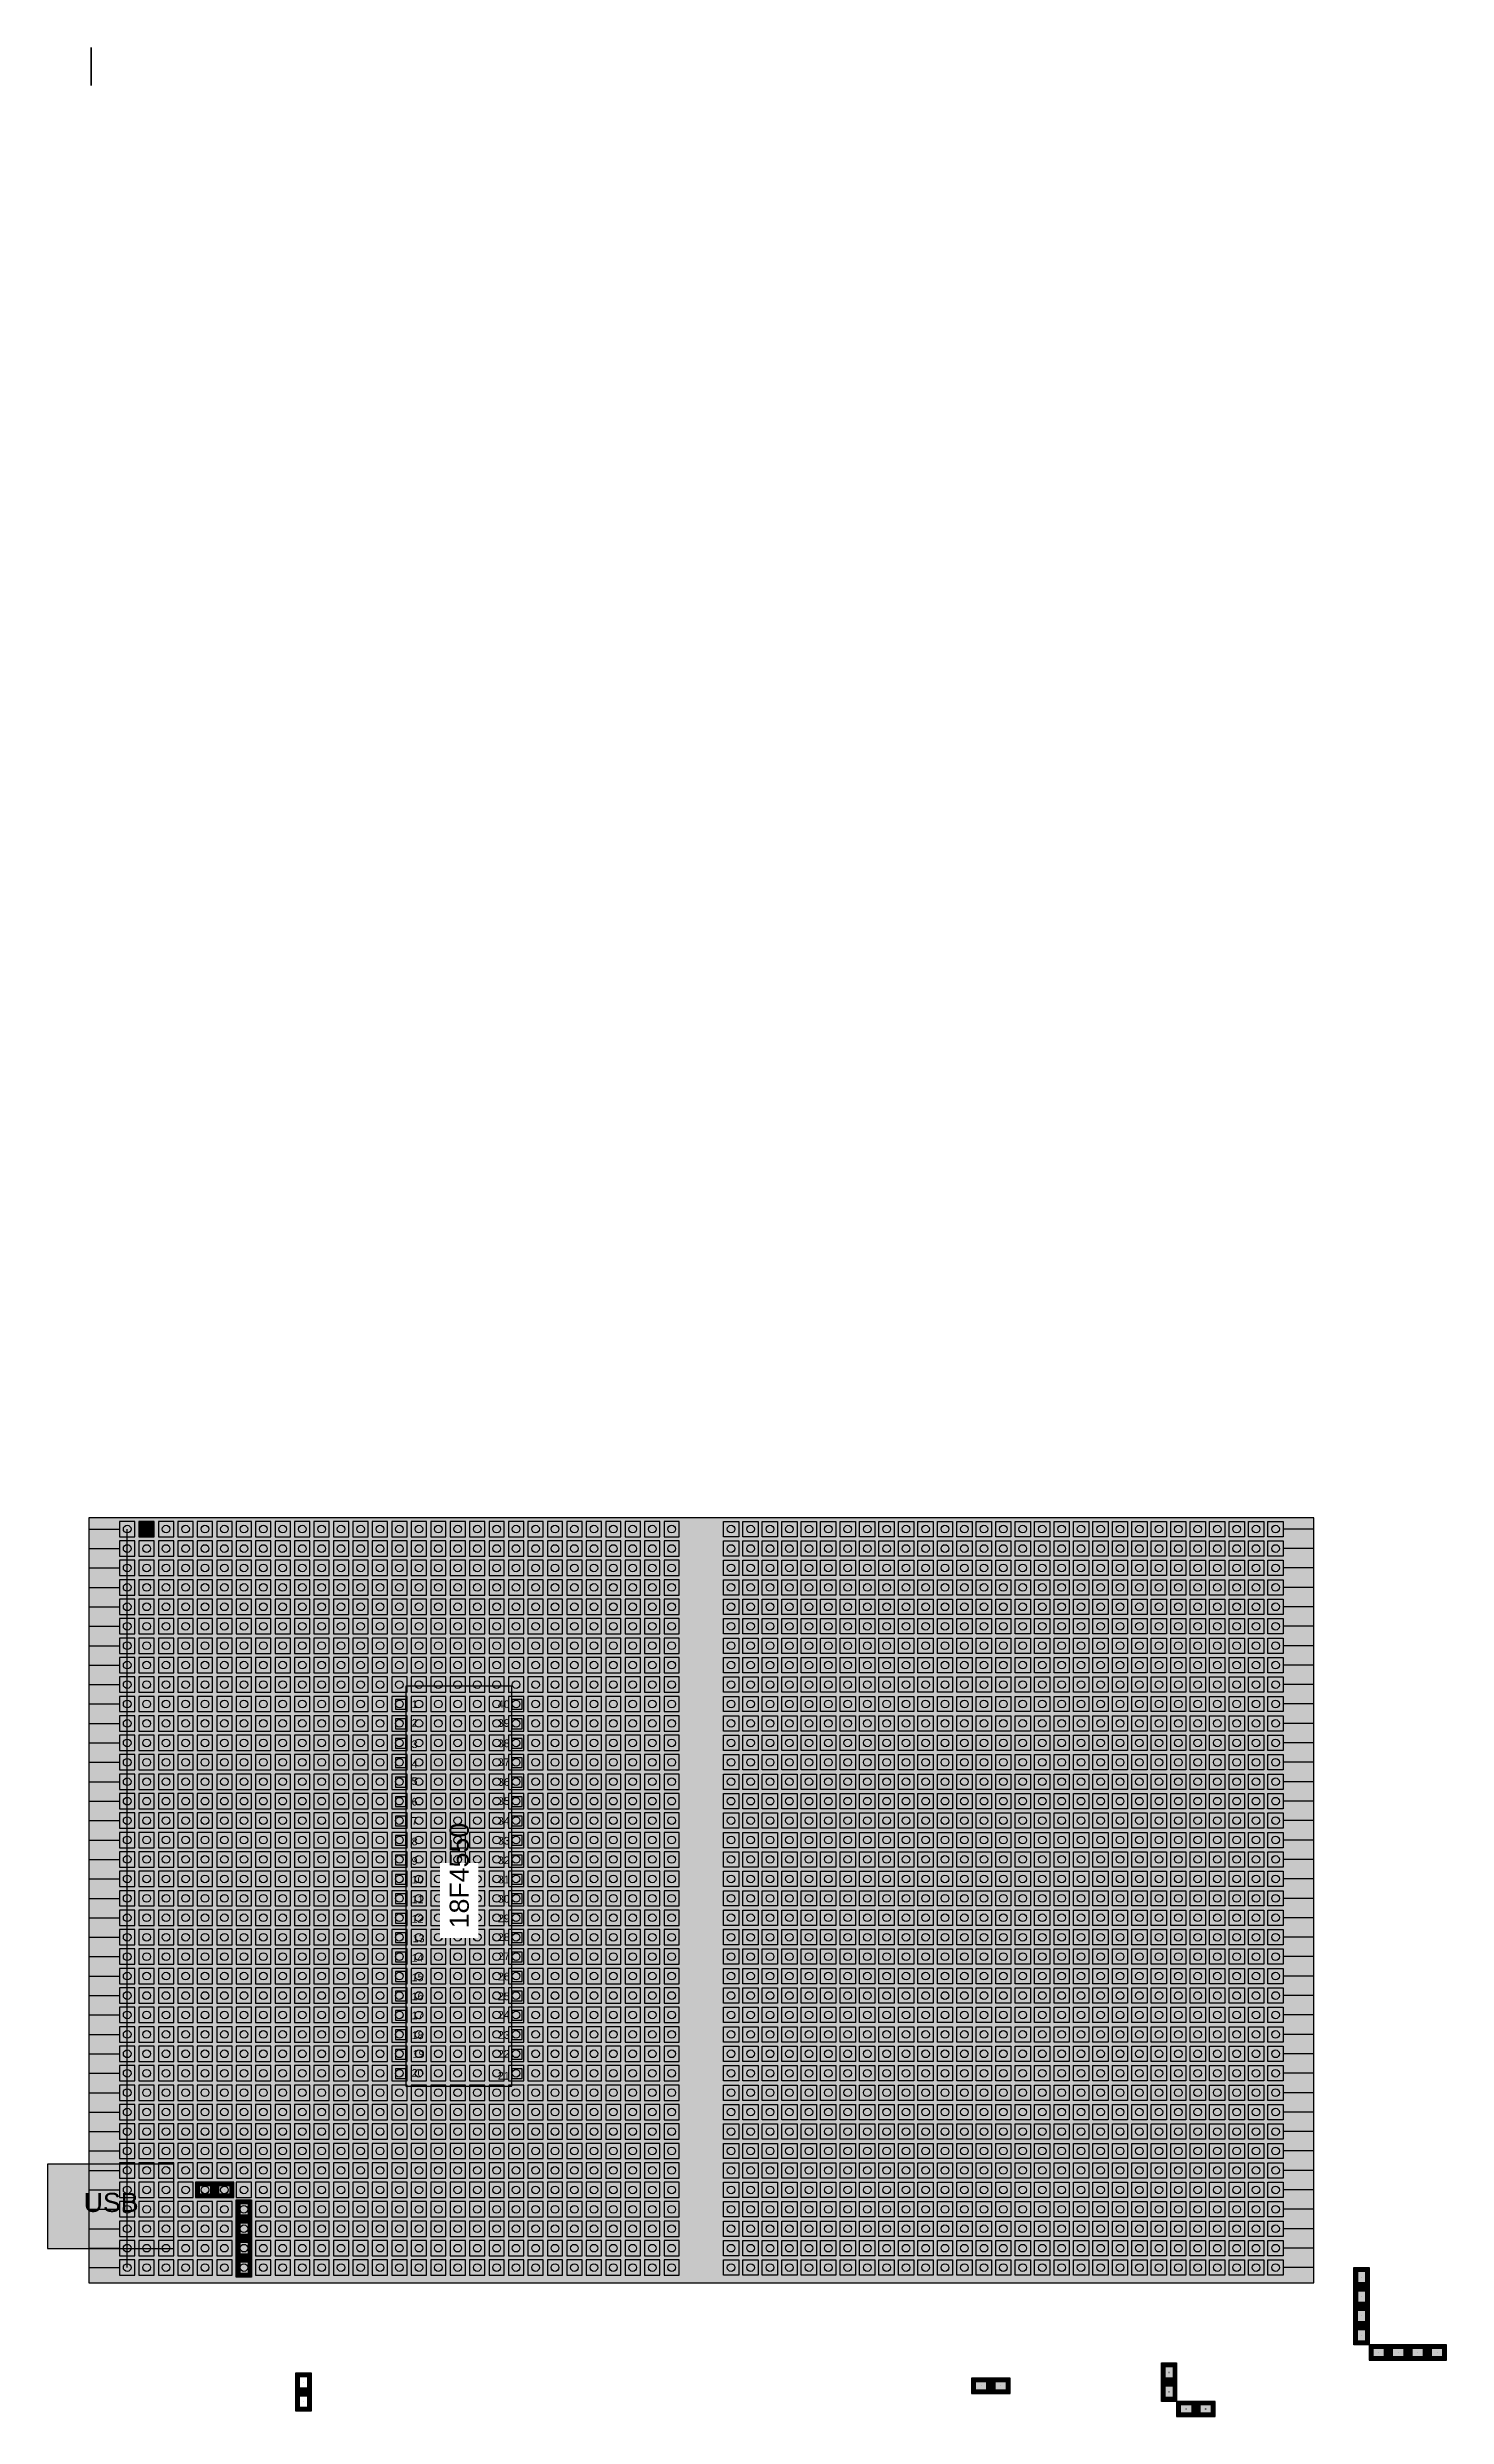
# Model space of a CAD drawing. Header units: millimetres. Extents: x -6 to 434, y -17 to 292.
# Drawn here: x -5.7 to 177, y -17.3 to 292.4 of the extents above; entities that cross this region are included whole.
import ezdxf

# ---------------------------------------------------------------- set-up
doc = ezdxf.new("R2010")
doc.units = ezdxf.units.MM
doc.layers.add('Chipove', color=54, linetype='Continuous', plot=False)
doc.layers.add('Kuplunzi', color=134, linetype='Continuous', lineweight=25, plot=False)
doc.layers.add('Reiki', color=82, linetype='Continuous')
doc.styles.get("Standard").update_dxf_attribs({"font": 'arial.ttf'})

msp = doc.modelspace()

# ---------------------------------------------------------------- texts
at = {"layer": 'Chipove', "transparency": 33554687, "char_height": 1, "attachment_point": 1}
for s, insert in [('{\\C1;1}', (41.86, 76.34)), ('{\\C1;40}', (53.13, 76.34)), ('{\\C1;2}', (41.86, 73.91)), ('{\\C1;39}', (53.13, 73.88)), ('{\\C1;38}', (53.13, 71.23)), ('{\\C1;4}', (41.86, 68.57)), ('{\\C1;3}', (41.86, 71.11)), ('{\\C1;37}', (53.13, 68.76)), ('{\\C1;5}', (41.86, 66.28)), ('{\\C1;36}', (53.13, 66.17)), ('{\\C1;6}', (41.86, 63.6)), ('{\\C1;35}', (53.13, 63.68)), ('{\\C1;7}', (41.86, 61.1)), ('{\\C1;34}', (53.13, 61.09)), ('{\\C1;8}', (41.86, 58.41)), ('{\\C1;9}', (41.86, 55.85)), ('{\\C1;33}', (53.13, 58.5)), ('{\\C1;32}', (53.13, 55.94)), ('{\\C1;10}', (41.86, 53.41)), ('{\\C1;31}', (53.13, 53.43)), ('{\\C1;11}', (41.86, 50.82)), ('{\\C1;30}', (53.13, 50.9)), ('{\\C1;12}', (41.86, 48.29)), ('{\\C1;29}', (53.13, 48.35)), ('{\\C1;13}', (42, 45.74)), ('{\\C1;28}', (53.13, 45.9)), ('{\\C1;27}', (53.13, 43.39)), ('{\\C1;14}', (41.86, 43.19)), ('{\\C1;15}', (41.86, 40.64)), ('{\\C1;26}', (53.13, 40.75)), ('{\\C1;16}', (41.86, 38.15)), ('{\\C1;25}', (53.13, 38.16)), ('{\\C1;17}', (41.86, 35.66)), ('{\\C1;24}', (53.13, 35.75)), ('{\\C1;18}', (41.86, 33.07)), ('{\\C1;23}', (53.13, 33.11)), ('{\\C1;20}', (41.86, 28.15)), ('{\\C1;19}', (42, 30.63)), ('{\\C1;22}', (53.13, 30.65)), ('{\\C1;21}', (53.13, 27.79))]:
    msp.add_mtext_dynamic_manual_height_columns(s, width=1.8175, gutter_width=12.5, heights=[0], dxfattribs=dict(at, insert=insert))
at = {"layer": 'Kuplunzi', "transparency": 33554687, "insert": (-0.98, 11.98), "char_height": 2.5, "attachment_point": 1, "bg_fill": 1, "box_fill_scale": 1.5, "bg_fill_color": 1, "bg_fill_transparency": 0}
msp.add_mtext_dynamic_manual_height_columns('{\\C3;USB}', width=6.8802, gutter_width=12.5, heights=[0], dxfattribs=at)

# ---------------------------------------------------------------- hatches: boundary and pattern name
at = {"transparency": 33554687}
h = msp.add_hatch(color=72, dxfattribs=at)
h.dxf.hatch_style = 1
h.paths.add_polyline_path([(-0.29, 0.21), (159.71, 0.21), (159.71, 100.21), (-0.29, 100.21)])
h = msp.add_hatch(color=96, dxfattribs=at)
h.dxf.hatch_style = 1
h.paths.add_polyline_path([(-0.29, 0.21), (159.71, 0.21), (159.71, 100.21), (-0.29, 100.21)])
h = msp.add_hatch(color=72, dxfattribs=at)
h.dxf.hatch_style = 1
h.paths.add_polyline_path([(6.25, 97.73), (8.25, 97.73), (8.25, 99.73), (6.25, 99.73)])
h = msp.add_hatch(color=18)
h.dxf.hatch_style = 1
h.paths.add_polyline_path([(26.72, -14.03), (28.72, -14.03), (28.72, -11.53), (26.72, -11.53)])
h.paths.add_polyline_path([(26.97, -11.78), (28.47, -11.78), (28.47, -13.78), (26.97, -13.78)], flags=16)
h = msp.add_hatch(color=2)
h.dxf.hatch_style = 1
h.paths.add_polyline_path([(28.47, -11.78), (26.97, -11.78), (26.97, -13.78), (28.47, -13.78)])
h.paths.add_polyline_path([(28.26, -13.54), (27.23, -13.54), (27.23, -12.01), (28.26, -12.01)], flags=16)
h = msp.add_hatch(color=18)
h.dxf.hatch_style = 1
h.paths.add_polyline_path([(26.72, -16.57), (28.72, -16.57), (28.72, -14.07), (26.72, -14.07)])
h.paths.add_polyline_path([(26.97, -14.32), (28.47, -14.32), (28.47, -16.32), (26.97, -16.32)], flags=16)
h = msp.add_hatch(color=2)
h.dxf.hatch_style = 1
h.paths.add_polyline_path([(28.47, -14.32), (26.97, -14.32), (26.97, -16.32), (28.47, -16.32)])
h.paths.add_polyline_path([(28.26, -16.08), (27.23, -16.08), (27.23, -14.55), (28.26, -14.55)], flags=16)
at = {"layer": 'Chipove', "transparency": 33554687}
h = msp.add_hatch(color=256, dxfattribs=at)
h.dxf.hatch_style = 1
h.paths.add_polyline_path([(41.11, 25.92), (54.95, 25.92), (54.95, 78.18), (41.11, 78.18)])
h = msp.add_hatch(color=4, dxfattribs=at)
h.dxf.hatch_style = 1
h.set_gradient(color1=(255, 255, 255), tint=1)
h.paths.add_polyline_path([(41.11, 76.45), (39.77, 76.45), (39.77, 75.18), (41.11, 75.18)])
h.paths.add_polyline_path([(41.11, 73.91), (39.77, 73.91), (39.77, 72.64), (41.11, 72.64)])
h.paths.add_polyline_path([(41.11, 71.37), (39.77, 71.37), (39.77, 70.1), (41.11, 70.1)])
h.paths.add_polyline_path([(41.11, 68.83), (39.77, 68.83), (39.77, 67.56), (41.11, 67.56)])
h.paths.add_polyline_path([(41.11, 66.29), (39.77, 66.29), (39.77, 65.02), (41.11, 65.02)])
h.paths.add_polyline_path([(41.11, 62.48), (41.11, 63.75), (39.77, 63.75), (39.77, 62.48)])
h.paths.add_polyline_path([(39.77, 59.94), (41.11, 59.94), (41.11, 61.21), (39.77, 61.21)])
h.paths.add_polyline_path([(41.11, 58.67), (39.77, 58.67), (39.77, 57.4), (41.11, 57.4)])
h.paths.add_polyline_path([(39.77, 54.86), (41.11, 54.86), (41.11, 56.13), (39.77, 56.13)])
h.paths.add_polyline_path([(41.11, 53.59), (39.77, 53.59), (39.77, 52.32), (41.11, 52.32)])
h.paths.add_polyline_path([(41.11, 51.05), (39.77, 51.05), (39.77, 49.78), (41.11, 49.78)])
h.paths.add_polyline_path([(41.11, 47.24), (41.11, 48.51), (39.77, 48.51), (39.77, 47.24)])
h.paths.add_polyline_path([(39.77, 45.97), (39.77, 44.7), (41.11, 44.7), (41.11, 45.97)])
h.paths.add_polyline_path([(39.77, 43.43), (39.77, 42.16), (41.11, 42.16), (41.11, 43.43)])
h.paths.add_polyline_path([(41.11, 40.89), (39.77, 40.89), (39.77, 39.62), (41.11, 39.62)])
h.paths.add_polyline_path([(41.11, 37.08), (41.11, 38.35), (39.77, 38.35), (39.77, 37.08)])
h.paths.add_polyline_path([(41.11, 34.54), (41.11, 35.81), (39.77, 35.81), (39.77, 34.54)])
h.paths.add_polyline_path([(41.11, 32), (41.11, 33.27), (39.77, 33.27), (39.77, 32)])
h.paths.add_polyline_path([(39.77, 30.73), (39.77, 29.46), (41.11, 29.46), (41.11, 30.73)])
h.paths.add_polyline_path([(41.11, 26.92), (41.11, 28.19), (39.77, 28.19), (39.77, 26.92)])
h.paths.add_polyline_path([(56.28, 76.45), (54.95, 76.45), (54.95, 75.18), (56.28, 75.18)])
h.paths.add_polyline_path([(54.95, 73.91), (54.95, 72.64), (56.28, 72.64), (56.28, 73.91)])
h.paths.add_polyline_path([(56.28, 71.37), (54.95, 71.37), (54.95, 70.1), (56.28, 70.1)])
h.paths.add_polyline_path([(54.95, 68.83), (54.95, 67.56), (56.28, 67.56), (56.28, 68.83)])
h.paths.add_polyline_path([(56.28, 66.29), (54.95, 66.29), (54.95, 65.02), (56.28, 65.02)])
h.paths.add_polyline_path([(56.28, 63.75), (54.95, 63.75), (54.95, 62.48), (56.28, 62.48)])
h.paths.add_polyline_path([(56.28, 61.21), (54.95, 61.21), (54.95, 59.94), (56.28, 59.94)])
h.paths.add_polyline_path([(54.95, 58.67), (54.95, 57.4), (56.28, 57.4), (56.28, 58.67)])
h.paths.add_polyline_path([(56.28, 56.13), (54.95, 56.13), (54.95, 54.86), (56.28, 54.86)])
h.paths.add_polyline_path([(56.28, 53.59), (54.95, 53.59), (54.95, 52.32), (56.28, 52.32)])
h.paths.add_polyline_path([(56.28, 51.05), (54.95, 51.05), (54.95, 49.78), (56.28, 49.78)])
h.paths.add_polyline_path([(56.28, 48.51), (54.95, 48.51), (54.95, 47.24), (56.28, 47.24)])
h.paths.add_polyline_path([(56.28, 45.97), (54.95, 45.97), (54.95, 44.7), (56.28, 44.7)])
h.paths.add_polyline_path([(54.95, 43.43), (54.95, 42.16), (56.28, 42.16), (56.28, 43.43)])
h.paths.add_polyline_path([(56.28, 40.89), (54.95, 40.89), (54.95, 39.62), (56.28, 39.62)])
h.paths.add_polyline_path([(56.28, 37.08), (56.28, 38.35), (54.95, 38.35), (54.95, 37.08)])
h.paths.add_polyline_path([(56.28, 35.81), (54.95, 35.81), (54.95, 34.54), (56.28, 34.54)])
h.paths.add_polyline_path([(54.95, 33.27), (54.95, 32), (56.28, 32), (56.28, 33.27)])
h.paths.add_polyline_path([(56.28, 30.73), (54.95, 30.73), (54.95, 29.46), (56.28, 29.46)])
h.paths.add_polyline_path([(54.95, 28.19), (54.95, 26.92), (56.28, 26.92), (56.28, 28.19)])
at = {"layer": 'Kuplunzi', "transparency": 33554687}
h = msp.add_hatch(color=256, dxfattribs=at)
h.dxf.hatch_style = 1
h.paths.add_polyline_path([(-5.71, 15.71), (-5.71, 4.71), (10.79, 4.71), (10.79, 15.71)])
h.paths.add_polyline_path([(-1.88, 8.07), (6.55, 8.07), (6.55, 13.22), (-1.88, 13.22)], flags=24)
h = msp.add_hatch(color=256, dxfattribs=at)
h.dxf.hatch_style = 1
h.paths.add_polyline_path([(-0.29, 15.71), (-5.71, 15.71), (-5.71, 4.71), (-0.29, 4.71)])
h.paths.add_polyline_path([(-1.88, 8.07), (6.55, 8.07), (6.55, 13.22), (-1.88, 13.22)], flags=9)
at = {"layer": 'Reiki'}
h = msp.add_hatch(color=18, dxfattribs=at)
h.dxf.hatch_style = 1
h.paths.add_polyline_path([(16.12, 11.37), (16.12, 13.37), (13.62, 13.37), (13.62, 11.37)])
h.paths.add_polyline_path([(13.87, 11.62), (13.87, 13.12), (15.87, 13.12), (15.87, 11.62)], flags=16)
h = msp.add_hatch(color=2, dxfattribs=at)
h.dxf.hatch_style = 1
h.paths.add_polyline_path([(13.87, 13.12), (13.87, 11.62), (15.87, 11.62), (15.87, 13.12)])
h.paths.add_polyline_path([(14.1, 12.91), (15.63, 12.91), (15.63, 11.87), (14.1, 11.87)], flags=16)
at = {"layer": 'Reiki', "transparency": 33554687}
h = msp.add_hatch(color=18, dxfattribs=at)
h.dxf.hatch_style = 1
h.paths.add_polyline_path([(14.1, 12.91), (14.1, 11.87), (15.63, 11.87), (15.63, 12.91)])
h.paths.add_polyline_path([(18.17, 11.87), (18.17, 12.91), (16.64, 12.91), (16.64, 11.87)])
at = {"layer": 'Reiki'}
h = msp.add_hatch(color=18, dxfattribs=at)
h.dxf.hatch_style = 1
h.paths.add_polyline_path([(18.66, 11.37), (18.66, 13.37), (16.16, 13.37), (16.16, 11.37)])
h.paths.add_polyline_path([(16.41, 11.62), (16.41, 13.12), (18.41, 13.12), (18.41, 11.62)], flags=16)
h = msp.add_hatch(color=2, dxfattribs=at)
h.dxf.hatch_style = 1
h.paths.add_polyline_path([(16.41, 13.12), (16.41, 11.62), (18.41, 11.62), (18.41, 13.12)])
h.paths.add_polyline_path([(16.64, 12.91), (18.17, 12.91), (18.17, 11.87), (16.64, 11.87)], flags=16)
h = msp.add_hatch(color=18, dxfattribs=at)
h.dxf.hatch_style = 1
h.paths.add_polyline_path([(18.95, 8.58), (20.95, 8.58), (20.95, 11.08), (18.95, 11.08)])
h.paths.add_polyline_path([(19.2, 10.83), (20.7, 10.83), (20.7, 8.83), (19.2, 8.83)], flags=16)
h = msp.add_hatch(color=2, dxfattribs=at)
h.dxf.hatch_style = 1
h.paths.add_polyline_path([(20.7, 10.83), (19.2, 10.83), (19.2, 8.83), (20.7, 8.83)])
h.paths.add_polyline_path([(20.49, 9.06), (19.45, 9.06), (19.45, 10.59), (20.49, 10.59)], flags=16)
at = {"layer": 'Reiki', "transparency": 33554687}
h = msp.add_hatch(color=18, dxfattribs=at)
h.dxf.hatch_style = 1
h.paths.add_polyline_path([(19.45, 1.44), (20.49, 1.44), (20.49, 2.98), (19.45, 2.98)])
h.paths.add_polyline_path([(19.45, 3.98), (20.49, 3.98), (20.49, 5.52), (19.45, 5.52)])
h.paths.add_polyline_path([(19.45, 6.52), (20.49, 6.52), (20.49, 8.05), (19.45, 8.05)])
h.paths.add_polyline_path([(19.45, 9.06), (20.49, 9.06), (20.49, 10.59), (19.45, 10.59)])
at = {"layer": 'Reiki'}
h = msp.add_hatch(color=18, dxfattribs=at)
h.dxf.hatch_style = 1
h.paths.add_polyline_path([(18.95, 6.04), (20.95, 6.04), (20.95, 8.54), (18.95, 8.54)])
h.paths.add_polyline_path([(19.2, 8.29), (20.7, 8.29), (20.7, 6.29), (19.2, 6.29)], flags=16)
h = msp.add_hatch(color=2, dxfattribs=at)
h.dxf.hatch_style = 1
h.paths.add_polyline_path([(20.7, 8.29), (19.2, 8.29), (19.2, 6.29), (20.7, 6.29)])
h.paths.add_polyline_path([(20.49, 6.52), (19.45, 6.52), (19.45, 8.05), (20.49, 8.05)], flags=16)
h = msp.add_hatch(color=18, dxfattribs=at)
h.dxf.hatch_style = 1
h.paths.add_polyline_path([(18.95, 3.5), (20.95, 3.5), (20.95, 6), (18.95, 6)])
h.paths.add_polyline_path([(19.2, 5.75), (20.7, 5.75), (20.7, 3.75), (19.2, 3.75)], flags=16)
h = msp.add_hatch(color=18, dxfattribs=at)
h.dxf.hatch_style = 1
h.paths.add_polyline_path([(18.95, 0.96), (20.95, 0.96), (20.95, 3.46), (18.95, 3.46)])
h.paths.add_polyline_path([(19.2, 3.21), (20.7, 3.21), (20.7, 1.21), (19.2, 1.21)], flags=16)
h = msp.add_hatch(color=2, dxfattribs=at)
h.dxf.hatch_style = 1
h.paths.add_polyline_path([(20.7, 5.75), (19.2, 5.75), (19.2, 3.75), (20.7, 3.75)])
h.paths.add_polyline_path([(20.49, 3.98), (19.45, 3.98), (19.45, 5.52), (20.49, 5.52)], flags=16)
h = msp.add_hatch(color=2, dxfattribs=at)
h.dxf.hatch_style = 1
h.paths.add_polyline_path([(20.7, 3.21), (19.2, 3.21), (19.2, 1.21), (20.7, 1.21)])
h.paths.add_polyline_path([(20.49, 1.44), (19.45, 1.44), (19.45, 2.98), (20.49, 2.98)], flags=16)
h = msp.add_hatch(color=18, dxfattribs=at)
h.dxf.hatch_style = 1
h.paths.add_polyline_path([(164.93, -0.28), (166.93, -0.28), (166.93, 2.22), (164.93, 2.22)])
h.paths.add_polyline_path([(165.18, 1.97), (166.68, 1.97), (166.68, -0.03), (165.18, -0.03)], flags=16)
h = msp.add_hatch(color=2, dxfattribs=at)
h.dxf.hatch_style = 1
h.paths.add_polyline_path([(166.68, 1.97), (165.18, 1.97), (165.18, -0.03), (166.68, -0.03)])
h.paths.add_polyline_path([(166.47, 0.2), (165.44, 0.2), (165.44, 1.73), (166.47, 1.73)], flags=16)
at = {"layer": 'Reiki', "transparency": 33554687}
h = msp.add_hatch(color=18, dxfattribs=at)
h.dxf.hatch_style = 1
h.paths.add_polyline_path([(165.43, -7.42), (166.47, -7.42), (166.47, -5.89), (165.43, -5.89)])
h.paths.add_polyline_path([(165.43, -4.88), (166.47, -4.88), (166.47, -3.35), (165.43, -3.35)])
h.paths.add_polyline_path([(165.44, -2.34), (166.47, -2.34), (166.47, -0.81), (165.44, -0.81)])
h.paths.add_polyline_path([(165.44, 0.2), (166.47, 0.2), (166.47, 1.73), (165.44, 1.73)])
at = {"layer": 'Reiki'}
h = msp.add_hatch(color=18, dxfattribs=at)
h.dxf.hatch_style = 1
h.paths.add_polyline_path([(164.93, -2.82), (166.93, -2.82), (166.93, -0.32), (164.93, -0.32)])
h.paths.add_polyline_path([(165.18, -0.57), (166.68, -0.57), (166.68, -2.57), (165.18, -2.57)], flags=16)
h = msp.add_hatch(color=18, dxfattribs=at)
h.dxf.hatch_style = 1
h.paths.add_polyline_path([(164.93, -5.36), (166.93, -5.36), (166.93, -2.86), (164.93, -2.86)])
h.paths.add_polyline_path([(165.18, -3.11), (166.68, -3.11), (166.68, -5.11), (165.18, -5.11)], flags=16)
h = msp.add_hatch(color=2, dxfattribs=at)
h.dxf.hatch_style = 1
h.paths.add_polyline_path([(166.68, -0.57), (165.18, -0.57), (165.18, -2.57), (166.68, -2.57)])
h.paths.add_polyline_path([(166.47, -2.34), (165.44, -2.34), (165.44, -0.81), (166.47, -0.81)], flags=16)
h = msp.add_hatch(color=18, dxfattribs=at)
h.dxf.hatch_style = 1
h.paths.add_polyline_path([(164.93, -7.9), (166.93, -7.9), (166.93, -5.4), (164.93, -5.4)])
h.paths.add_polyline_path([(165.18, -5.65), (166.68, -5.65), (166.68, -7.65), (165.18, -7.65)], flags=16)
h = msp.add_hatch(color=2, dxfattribs=at)
h.dxf.hatch_style = 1
h.paths.add_polyline_path([(166.68, -3.11), (165.18, -3.11), (165.18, -5.11), (166.68, -5.11)])
h.paths.add_polyline_path([(166.47, -4.88), (165.43, -4.88), (165.43, -3.35), (166.47, -3.35)], flags=16)
h = msp.add_hatch(color=2, dxfattribs=at)
h.dxf.hatch_style = 1
h.paths.add_polyline_path([(166.68, -5.65), (165.18, -5.65), (165.18, -7.65), (166.68, -7.65)])
h.paths.add_polyline_path([(166.47, -7.42), (165.43, -7.42), (165.43, -5.89), (166.47, -5.89)], flags=16)
h = msp.add_hatch(color=18, dxfattribs=at)
h.dxf.hatch_style = 1
h.paths.add_polyline_path([(169.43, -9.9), (169.43, -7.9), (166.93, -7.9), (166.93, -9.9)])
h.paths.add_polyline_path([(167.18, -9.65), (167.18, -8.15), (169.18, -8.15), (169.18, -9.65)], flags=16)
h = msp.add_hatch(color=2, dxfattribs=at)
h.dxf.hatch_style = 1
h.paths.add_polyline_path([(167.18, -8.15), (167.18, -9.65), (169.18, -9.65), (169.18, -8.15)])
h.paths.add_polyline_path([(167.41, -8.36), (168.95, -8.36), (168.95, -9.4), (167.41, -9.4)], flags=16)
at = {"layer": 'Reiki', "transparency": 33554687}
h = msp.add_hatch(color=18, dxfattribs=at)
h.dxf.hatch_style = 1
h.paths.add_polyline_path([(168.95, -9.4), (168.95, -8.36), (167.41, -8.36), (167.41, -9.4)])
h.paths.add_polyline_path([(171.49, -9.4), (171.49, -8.36), (169.95, -8.36), (169.95, -9.4)])
h.paths.add_polyline_path([(174.02, -9.4), (174.02, -8.36), (172.49, -8.36), (172.49, -9.4)])
h.paths.add_polyline_path([(176.56, -9.4), (176.56, -8.36), (175.03, -8.36), (175.03, -9.4)])
at = {"layer": 'Reiki'}
h = msp.add_hatch(color=18, dxfattribs=at)
h.dxf.hatch_style = 1
h.paths.add_polyline_path([(171.97, -9.9), (171.97, -7.9), (169.47, -7.9), (169.47, -9.9)])
h.paths.add_polyline_path([(169.72, -9.65), (169.72, -8.15), (171.72, -8.15), (171.72, -9.65)], flags=16)
h = msp.add_hatch(color=2, dxfattribs=at)
h.dxf.hatch_style = 1
h.paths.add_polyline_path([(169.72, -8.15), (169.72, -9.65), (171.72, -9.65), (171.72, -8.15)])
h.paths.add_polyline_path([(169.95, -8.36), (171.49, -8.36), (171.49, -9.4), (169.95, -9.4)], flags=16)
h = msp.add_hatch(color=18, dxfattribs=at)
h.dxf.hatch_style = 1
h.paths.add_polyline_path([(174.51, -9.9), (174.51, -7.9), (172.01, -7.9), (172.01, -9.9)])
h.paths.add_polyline_path([(172.26, -9.65), (172.26, -8.15), (174.26, -8.15), (174.26, -9.65)], flags=16)
h = msp.add_hatch(color=2, dxfattribs=at)
h.dxf.hatch_style = 1
h.paths.add_polyline_path([(172.26, -8.15), (172.26, -9.65), (174.26, -9.65), (174.26, -8.15)])
h.paths.add_polyline_path([(172.49, -8.36), (174.02, -8.36), (174.02, -9.4), (172.49, -9.4)], flags=16)
h = msp.add_hatch(color=18, dxfattribs=at)
h.dxf.hatch_style = 1
h.paths.add_polyline_path([(177.05, -9.9), (177.05, -7.9), (174.55, -7.9), (174.55, -9.9)])
h.paths.add_polyline_path([(174.8, -9.65), (174.8, -8.15), (176.8, -8.15), (176.8, -9.65)], flags=16)
h = msp.add_hatch(color=2, dxfattribs=at)
h.dxf.hatch_style = 1
h.paths.add_polyline_path([(174.8, -8.15), (174.8, -9.65), (176.8, -9.65), (176.8, -8.15)])
h.paths.add_polyline_path([(175.03, -8.36), (176.56, -8.36), (176.56, -9.4), (175.03, -9.4)], flags=16)
h = msp.add_hatch(color=18, dxfattribs=at)
h.dxf.hatch_style = 1
h.paths.add_polyline_path([(117.49, -14.26), (117.49, -12.26), (114.99, -12.26), (114.99, -14.26)])
h.paths.add_polyline_path([(115.24, -14.01), (115.24, -12.51), (117.24, -12.51), (117.24, -14.01)], flags=16)
h = msp.add_hatch(color=18, dxfattribs=at)
h.dxf.hatch_style = 1
h.paths.add_polyline_path([(120.03, -14.26), (120.03, -12.26), (117.53, -12.26), (117.53, -14.26)])
h.paths.add_polyline_path([(117.78, -14.01), (117.78, -12.51), (119.78, -12.51), (119.78, -14.01)], flags=16)
h = msp.add_hatch(color=18, dxfattribs=at)
h.dxf.hatch_style = 1
h.paths.add_polyline_path([(139.79, -12.73), (141.79, -12.73), (141.79, -10.23), (139.79, -10.23)])
h.paths.add_polyline_path([(140.04, -10.48), (141.54, -10.48), (141.54, -12.48), (140.04, -12.48)], flags=16)
h = msp.add_hatch(color=2, dxfattribs=at)
h.dxf.hatch_style = 1
h.paths.add_polyline_path([(141.54, -10.48), (140.04, -10.48), (140.04, -12.48), (141.54, -12.48)])
h.paths.add_polyline_path([(141.33, -12.24), (140.3, -12.24), (140.3, -10.71), (141.33, -10.71)], flags=16)
at = {"layer": 'Reiki', "transparency": 33554687}
h = msp.add_hatch(color=18, dxfattribs=at)
h.dxf.hatch_style = 1
h.paths.add_polyline_path([(140.3, -12.24), (141.33, -12.24), (141.33, -10.71), (140.3, -10.71)])
h.paths.add_polyline_path([(140.3, -14.78), (141.33, -14.78), (141.33, -13.25), (140.3, -13.25)])
h.paths.add_polyline_path([(142.27, -15.73), (142.27, -16.76), (143.81, -16.76), (143.81, -15.73)])
h.paths.add_polyline_path([(144.81, -15.73), (144.81, -16.76), (146.35, -16.76), (146.35, -15.73)])
at = {"layer": 'Reiki'}
h = msp.add_hatch(color=2, dxfattribs=at)
h.dxf.hatch_style = 1
h.paths.add_polyline_path([(115.24, -12.51), (115.24, -14.01), (117.24, -14.01), (117.24, -12.51)])
h.paths.add_polyline_path([(115.48, -12.72), (117.01, -12.72), (117.01, -13.76), (115.48, -13.76)], flags=16)
at = {"layer": 'Reiki', "transparency": 33554687}
h = msp.add_hatch(color=18, dxfattribs=at)
h.dxf.hatch_style = 1
h.paths.add_polyline_path([(115.48, -12.72), (115.48, -13.76), (117.01, -13.76), (117.01, -12.72)])
h.paths.add_polyline_path([(119.55, -13.76), (119.55, -12.72), (118.02, -12.72), (118.02, -13.76)])
at = {"layer": 'Reiki'}
h = msp.add_hatch(color=2, dxfattribs=at)
h.dxf.hatch_style = 1
h.paths.add_polyline_path([(117.78, -12.51), (117.78, -14.01), (119.78, -14.01), (119.78, -12.51)])
h.paths.add_polyline_path([(118.02, -12.72), (119.55, -12.72), (119.55, -13.76), (118.02, -13.76)], flags=16)
h = msp.add_hatch(color=18, dxfattribs=at)
h.dxf.hatch_style = 1
h.paths.add_polyline_path([(139.79, -15.27), (141.79, -15.27), (141.79, -12.77), (139.79, -12.77)])
h.paths.add_polyline_path([(140.04, -13.02), (141.54, -13.02), (141.54, -15.02), (140.04, -15.02)], flags=16)
h = msp.add_hatch(color=2, dxfattribs=at)
h.dxf.hatch_style = 1
h.paths.add_polyline_path([(141.54, -13.02), (140.04, -13.02), (140.04, -15.02), (141.54, -15.02)])
h.paths.add_polyline_path([(141.33, -14.78), (140.3, -14.78), (140.3, -13.25), (141.33, -13.25)], flags=16)
h = msp.add_hatch(color=18, dxfattribs=at)
h.dxf.hatch_style = 1
h.paths.add_polyline_path([(144.29, -17.27), (144.29, -15.27), (141.79, -15.27), (141.79, -17.27)])
h.paths.add_polyline_path([(142.04, -17.02), (142.04, -15.52), (144.04, -15.52), (144.04, -17.02)], flags=16)
h = msp.add_hatch(color=18, dxfattribs=at)
h.dxf.hatch_style = 1
h.paths.add_polyline_path([(146.83, -17.27), (146.83, -15.27), (144.33, -15.27), (144.33, -17.27)])
h.paths.add_polyline_path([(144.58, -17.02), (144.58, -15.52), (146.58, -15.52), (146.58, -17.02)], flags=16)
h = msp.add_hatch(color=2, dxfattribs=at)
h.dxf.hatch_style = 1
h.paths.add_polyline_path([(142.04, -15.52), (142.04, -17.02), (144.04, -17.02), (144.04, -15.52)])
h.paths.add_polyline_path([(142.27, -15.73), (143.81, -15.73), (143.81, -16.76), (142.27, -16.76)], flags=16)
h = msp.add_hatch(color=2, dxfattribs=at)
h.dxf.hatch_style = 1
h.paths.add_polyline_path([(144.58, -15.52), (144.58, -17.02), (146.58, -17.02), (146.58, -15.52)])
h.paths.add_polyline_path([(144.81, -15.73), (146.35, -15.73), (146.35, -16.76), (144.81, -16.76)], flags=16)

# ---------------------------------------------------------------- linework, layer by layer
for p, q in [((-0.29, 98.73), (3.71, 98.73)), ((-0.29, 96.19), (3.71, 96.19)), ((4.71, 96.19), (4.71, 98.73)), ((4.71, 93.65), (4.71, 96.19)), ((159.71, 98.73), (155.71, 98.73)), ((159.71, 96.19), (155.71, 96.19)), ((-0.29, 93.65), (3.71, 93.65)), ((4.71, 91.11), (4.71, 93.65)), ((159.71, 93.65), (155.71, 93.65)), ((-0.29, 91.11), (3.71, 91.11)), ((4.71, 88.57), (4.71, 91.11)), ((159.71, 91.11), (155.71, 91.11)), ((-0.29, 88.57), (3.71, 88.57)), ((4.71, 86.03), (4.71, 88.57)), ((159.71, 88.57), (155.71, 88.57)), ((-0.29, 86.03), (3.71, 86.03)), ((4.71, 83.49), (4.71, 86.03)), ((159.71, 86.03), (155.71, 86.03)), ((-0.29, 83.49), (3.71, 83.49)), ((-0.29, 80.95), (3.71, 80.95)), ((4.71, 80.95), (4.71, 83.49)), ((4.71, 78.41), (4.71, 80.95)), ((159.71, 83.49), (155.71, 83.49)), ((159.71, 80.95), (155.71, 80.95)), ((-0.29, 78.41), (3.71, 78.41)), ((4.71, 75.87), (4.71, 78.41)), ((159.71, 78.41), (155.71, 78.41)), ((-0.29, 75.87), (3.71, 75.87)), ((4.71, 73.33), (4.71, 75.87)), ((159.71, 75.87), (155.71, 75.87)), ((-0.29, 73.33), (3.71, 73.33)), ((4.71, 70.79), (4.71, 73.33)), ((159.71, 73.33), (155.71, 73.33)), ((-0.29, 70.79), (3.71, 70.79)), ((-0.29, 68.25), (3.71, 68.25)), ((4.71, 68.25), (4.71, 70.79)), ((4.71, 65.71), (4.71, 68.25)), ((159.71, 70.79), (155.71, 70.79)), ((159.71, 68.25), (155.71, 68.25)), ((-0.29, 65.71), (3.71, 65.71)), ((4.71, 63.17), (4.71, 65.71)), ((159.71, 65.71), (155.71, 65.71)), ((-0.29, 63.17), (3.71, 63.17)), ((4.71, 60.63), (4.71, 63.17)), ((159.71, 63.17), (155.71, 63.17)), ((-0.29, 60.63), (3.71, 60.63)), ((4.71, 58.09), (4.71, 60.63)), ((159.71, 60.63), (155.71, 60.63)), ((-0.29, 58.09), (3.71, 58.09)), ((4.71, 55.55), (4.71, 58.09)), ((159.71, 58.09), (155.71, 58.09)), ((-0.29, 55.55), (3.71, 55.55)), ((-0.29, 53.01), (3.71, 53.01)), ((4.71, 53.01), (4.71, 55.55)), ((4.71, 50.47), (4.71, 53.01)), ((159.71, 55.55), (155.71, 55.55)), ((159.71, 53.01), (155.71, 53.01)), ((-0.29, 50.47), (3.71, 50.47)), ((4.71, 47.93), (4.71, 50.47)), ((159.71, 50.47), (155.71, 50.47)), ((-0.29, 47.93), (3.71, 47.93)), ((4.71, 45.39), (4.71, 47.93)), ((159.71, 47.93), (155.71, 47.93)), ((-0.29, 45.39), (3.71, 45.39)), ((4.71, 42.85), (4.71, 45.39)), ((159.71, 45.39), (155.71, 45.39)), ((-0.29, 42.85), (3.71, 42.85)), ((-0.29, 40.31), (3.71, 40.31)), ((4.71, 40.31), (4.71, 42.85)), ((4.71, 37.77), (4.71, 40.31)), ((159.71, 42.85), (155.71, 42.85)), ((159.71, 40.31), (155.71, 40.31)), ((-0.29, 37.77), (3.71, 37.77)), ((4.71, 35.23), (4.71, 37.77)), ((159.71, 37.77), (155.71, 37.77)), ((-0.29, 35.23), (3.71, 35.23)), ((4.71, 32.69), (4.71, 35.23)), ((159.71, 35.23), (155.71, 35.23)), ((-0.29, 32.69), (3.71, 32.69)), ((4.71, 30.15), (4.71, 32.69)), ((159.71, 32.69), (155.71, 32.69)), ((-0.29, 30.15), (3.71, 30.15)), ((4.71, 27.61), (4.71, 30.15)), ((159.71, 30.15), (155.71, 30.15)), ((-0.29, 27.61), (3.71, 27.61)), ((-0.29, 25.07), (3.71, 25.07)), ((4.71, 25.07), (4.71, 27.61)), ((4.71, 22.53), (4.71, 25.07)), ((159.71, 27.61), (155.71, 27.61)), ((159.71, 25.07), (155.71, 25.07)), ((-0.29, 22.53), (3.71, 22.53)), ((4.71, 19.99), (4.71, 22.53)), ((159.71, 22.53), (155.71, 22.53)), ((-0.29, 19.99), (3.71, 19.99)), ((4.71, 17.45), (4.71, 19.99)), ((159.71, 19.99), (155.71, 19.99)), ((-0.29, 17.45), (3.71, 17.45)), ((4.71, 14.91), (4.71, 17.45)), ((159.71, 17.45), (155.71, 17.45)), ((-0.29, 14.91), (3.71, 14.91)), ((4.71, 12.37), (4.71, 14.91)), ((159.71, 14.91), (155.71, 14.91)), ((-0.29, 12.37), (3.71, 12.37)), ((-0.29, 9.83), (3.71, 9.83)), ((4.71, 9.83), (4.71, 12.37)), ((4.71, 7.29), (4.71, 9.83)), ((159.71, 12.37), (155.71, 12.37)), ((159.71, 9.83), (155.71, 9.83)), ((-0.29, 7.29), (3.71, 7.29)), ((4.71, 4.75), (4.71, 7.29)), ((159.71, 7.29), (155.71, 7.29)), ((-0.29, 4.75), (3.71, 4.75)), ((4.71, 2.21), (4.71, 4.75)), ((159.71, 4.75), (155.71, 4.75)), ((-0.29, 2.21), (3.71, 2.21)), ((159.71, 2.21), (155.71, 2.21))]:
    msp.add_line(p, q)
for points in [[(-0.29, 0.21), (159.71, 0.21), (159.71, 100.21), (-0.29, 100.21)], [(3.71, 97.73), (5.71, 97.73), (5.71, 99.73), (3.71, 99.73)], [(6.25, 97.73), (8.25, 97.73), (8.25, 99.73), (6.25, 99.73)], [(6.25, 97.73), (8.25, 97.73), (8.25, 99.73), (6.25, 99.73)], [(8.79, 97.73), (10.79, 97.73), (10.79, 99.73), (8.79, 99.73)], [(11.33, 97.73), (13.33, 97.73), (13.33, 99.73), (11.33, 99.73)], [(13.87, 97.73), (15.87, 97.73), (15.87, 99.73), (13.87, 99.73)], [(16.41, 97.73), (18.41, 97.73), (18.41, 99.73), (16.41, 99.73)], [(16.41, 97.73), (18.41, 97.73), (18.41, 99.73), (16.41, 99.73)], [(18.95, 97.73), (20.95, 97.73), (20.95, 99.73), (18.95, 99.73)], [(21.49, 97.73), (23.49, 97.73), (23.49, 99.73), (21.49, 99.73)], [(24.03, 97.73), (26.03, 97.73), (26.03, 99.73), (24.03, 99.73)], [(26.57, 97.73), (28.57, 97.73), (28.57, 99.73), (26.57, 99.73)], [(26.57, 97.73), (28.57, 97.73), (28.57, 99.73), (26.57, 99.73)], [(29.11, 97.73), (31.11, 97.73), (31.11, 99.73), (29.11, 99.73)], [(31.65, 97.73), (33.65, 97.73), (33.65, 99.73), (31.65, 99.73)], [(34.19, 97.73), (36.19, 97.73), (36.19, 99.73), (34.19, 99.73)], [(36.73, 97.73), (38.73, 97.73), (38.73, 99.73), (36.73, 99.73)], [(36.73, 97.73), (38.73, 97.73), (38.73, 99.73), (36.73, 99.73)], [(39.27, 97.73), (41.27, 97.73), (41.27, 99.73), (39.27, 99.73)], [(41.81, 97.73), (43.81, 97.73), (43.81, 99.73), (41.81, 99.73)], [(44.35, 97.73), (46.35, 97.73), (46.35, 99.73), (44.35, 99.73)], [(46.89, 97.73), (48.89, 97.73), (48.89, 99.73), (46.89, 99.73)], [(46.89, 97.73), (48.89, 97.73), (48.89, 99.73), (46.89, 99.73)], [(49.43, 97.73), (51.43, 97.73), (51.43, 99.73), (49.43, 99.73)], [(51.97, 97.73), (53.97, 97.73), (53.97, 99.73), (51.97, 99.73)], [(54.51, 97.73), (56.51, 97.73), (56.51, 99.73), (54.51, 99.73)], [(57.05, 97.73), (59.05, 97.73), (59.05, 99.73), (57.05, 99.73)], [(57.05, 97.73), (59.05, 97.73), (59.05, 99.73), (57.05, 99.73)], [(59.59, 97.73), (61.59, 97.73), (61.59, 99.73), (59.59, 99.73)], [(62.13, 97.73), (64.13, 97.73), (64.13, 99.73), (62.13, 99.73)], [(64.67, 97.73), (66.67, 97.73), (66.67, 99.73), (64.67, 99.73)], [(67.21, 97.73), (69.21, 97.73), (69.21, 99.73), (67.21, 99.73)], [(69.75, 97.73), (71.75, 97.73), (71.75, 99.73), (69.75, 99.73)], [(69.75, 97.73), (71.75, 97.73), (71.75, 99.73), (69.75, 99.73)], [(72.29, 97.73), (74.29, 97.73), (74.29, 99.73), (72.29, 99.73)], [(74.83, 97.73), (76.83, 97.73), (76.83, 99.73), (74.83, 99.73)], [(84.59, 97.73), (82.59, 97.73), (82.59, 99.73), (84.59, 99.73)], [(87.13, 97.73), (85.13, 97.73), (85.13, 99.73), (87.13, 99.73)], [(89.67, 97.73), (87.67, 97.73), (87.67, 99.73), (89.67, 99.73)], [(89.67, 97.73), (87.67, 97.73), (87.67, 99.73), (89.67, 99.73)], [(92.21, 97.73), (90.21, 97.73), (90.21, 99.73), (92.21, 99.73)], [(94.75, 97.73), (92.75, 97.73), (92.75, 99.73), (94.75, 99.73)], [(97.29, 97.73), (95.29, 97.73), (95.29, 99.73), (97.29, 99.73)], [(99.83, 97.73), (97.83, 97.73), (97.83, 99.73), (99.83, 99.73)], [(102.37, 97.73), (100.37, 97.73), (100.37, 99.73), (102.37, 99.73)], [(102.37, 97.73), (100.37, 97.73), (100.37, 99.73), (102.37, 99.73)], [(104.91, 97.73), (102.91, 97.73), (102.91, 99.73), (104.91, 99.73)], [(107.45, 97.73), (105.45, 97.73), (105.45, 99.73), (107.45, 99.73)], [(109.99, 97.73), (107.99, 97.73), (107.99, 99.73), (109.99, 99.73)], [(112.53, 97.73), (110.53, 97.73), (110.53, 99.73), (112.53, 99.73)], [(112.53, 97.73), (110.53, 97.73), (110.53, 99.73), (112.53, 99.73)], [(115.07, 97.73), (113.07, 97.73), (113.07, 99.73), (115.07, 99.73)], [(117.61, 97.73), (115.61, 97.73), (115.61, 99.73), (117.61, 99.73)], [(120.15, 97.73), (118.15, 97.73), (118.15, 99.73), (120.15, 99.73)], [(122.69, 97.73), (120.69, 97.73), (120.69, 99.73), (122.69, 99.73)], [(122.69, 97.73), (120.69, 97.73), (120.69, 99.73), (122.69, 99.73)], [(125.23, 97.73), (123.23, 97.73), (123.23, 99.73), (125.23, 99.73)], [(127.77, 97.73), (125.77, 97.73), (125.77, 99.73), (127.77, 99.73)], [(130.31, 97.73), (128.31, 97.73), (128.31, 99.73), (130.31, 99.73)], [(132.85, 97.73), (130.85, 97.73), (130.85, 99.73), (132.85, 99.73)], [(132.85, 97.73), (130.85, 97.73), (130.85, 99.73), (132.85, 99.73)], [(135.39, 97.73), (133.39, 97.73), (133.39, 99.73), (135.39, 99.73)], [(137.93, 97.73), (135.93, 97.73), (135.93, 99.73), (137.93, 99.73)], [(140.47, 97.73), (138.47, 97.73), (138.47, 99.73), (140.47, 99.73)], [(143.01, 97.73), (141.01, 97.73), (141.01, 99.73), (143.01, 99.73)], [(143.01, 97.73), (141.01, 97.73), (141.01, 99.73), (143.01, 99.73)], [(145.55, 97.73), (143.55, 97.73), (143.55, 99.73), (145.55, 99.73)], [(148.09, 97.73), (146.09, 97.73), (146.09, 99.73), (148.09, 99.73)], [(150.63, 97.73), (148.63, 97.73), (148.63, 99.73), (150.63, 99.73)], [(153.17, 97.73), (151.17, 97.73), (151.17, 99.73), (153.17, 99.73)], [(153.17, 97.73), (151.17, 97.73), (151.17, 99.73), (153.17, 99.73)], [(155.71, 97.73), (153.71, 97.73), (153.71, 99.73), (155.71, 99.73)], [(3.71, 95.19), (5.71, 95.19), (5.71, 97.19), (3.71, 97.19)], [(6.25, 95.19), (8.25, 95.19), (8.25, 97.19), (6.25, 97.19)], [(6.25, 95.19), (8.25, 95.19), (8.25, 97.19), (6.25, 97.19)], [(8.79, 95.19), (10.79, 95.19), (10.79, 97.19), (8.79, 97.19)], [(11.33, 95.19), (13.33, 95.19), (13.33, 97.19), (11.33, 97.19)], [(13.87, 95.19), (15.87, 95.19), (15.87, 97.19), (13.87, 97.19)], [(16.41, 95.19), (18.41, 95.19), (18.41, 97.19), (16.41, 97.19)], [(16.41, 95.19), (18.41, 95.19), (18.41, 97.19), (16.41, 97.19)], [(18.95, 95.19), (20.95, 95.19), (20.95, 97.19), (18.95, 97.19)], [(21.49, 95.19), (23.49, 95.19), (23.49, 97.19), (21.49, 97.19)], [(24.03, 95.19), (26.03, 95.19), (26.03, 97.19), (24.03, 97.19)], [(26.57, 95.19), (28.57, 95.19), (28.57, 97.19), (26.57, 97.19)], [(26.57, 95.19), (28.57, 95.19), (28.57, 97.19), (26.57, 97.19)], [(29.11, 95.19), (31.11, 95.19), (31.11, 97.19), (29.11, 97.19)], [(31.65, 95.19), (33.65, 95.19), (33.65, 97.19), (31.65, 97.19)], [(34.19, 95.19), (36.19, 95.19), (36.19, 97.19), (34.19, 97.19)], [(36.73, 95.19), (38.73, 95.19), (38.73, 97.19), (36.73, 97.19)], [(36.73, 95.19), (38.73, 95.19), (38.73, 97.19), (36.73, 97.19)], [(39.27, 95.19), (41.27, 95.19), (41.27, 97.19), (39.27, 97.19)], [(41.81, 95.19), (43.81, 95.19), (43.81, 97.19), (41.81, 97.19)], [(44.35, 95.19), (46.35, 95.19), (46.35, 97.19), (44.35, 97.19)], [(46.89, 95.19), (48.89, 95.19), (48.89, 97.19), (46.89, 97.19)], [(46.89, 95.19), (48.89, 95.19), (48.89, 97.19), (46.89, 97.19)], [(49.43, 95.19), (51.43, 95.19), (51.43, 97.19), (49.43, 97.19)], [(51.97, 95.19), (53.97, 95.19), (53.97, 97.19), (51.97, 97.19)], [(54.51, 95.19), (56.51, 95.19), (56.51, 97.19), (54.51, 97.19)], [(57.05, 95.19), (59.05, 95.19), (59.05, 97.19), (57.05, 97.19)], [(57.05, 95.19), (59.05, 95.19), (59.05, 97.19), (57.05, 97.19)], [(59.59, 95.19), (61.59, 95.19), (61.59, 97.19), (59.59, 97.19)], [(62.13, 95.19), (64.13, 95.19), (64.13, 97.19), (62.13, 97.19)], [(64.67, 95.19), (66.67, 95.19), (66.67, 97.19), (64.67, 97.19)], [(67.21, 95.19), (69.21, 95.19), (69.21, 97.19), (67.21, 97.19)], [(69.75, 95.19), (71.75, 95.19), (71.75, 97.19), (69.75, 97.19)], [(69.75, 95.19), (71.75, 95.19), (71.75, 97.19), (69.75, 97.19)], [(72.29, 95.19), (74.29, 95.19), (74.29, 97.19), (72.29, 97.19)], [(74.83, 95.19), (76.83, 95.19), (76.83, 97.19), (74.83, 97.19)], [(84.59, 95.19), (82.59, 95.19), (82.59, 97.19), (84.59, 97.19)], [(87.13, 95.19), (85.13, 95.19), (85.13, 97.19), (87.13, 97.19)], [(89.67, 95.19), (87.67, 95.19), (87.67, 97.19), (89.67, 97.19)], [(89.67, 95.19), (87.67, 95.19), (87.67, 97.19), (89.67, 97.19)], [(92.21, 95.19), (90.21, 95.19), (90.21, 97.19), (92.21, 97.19)], [(94.75, 95.19), (92.75, 95.19), (92.75, 97.19), (94.75, 97.19)], [(97.29, 95.19), (95.29, 95.19), (95.29, 97.19), (97.29, 97.19)], [(99.83, 95.19), (97.83, 95.19), (97.83, 97.19), (99.83, 97.19)], [(102.37, 95.19), (100.37, 95.19), (100.37, 97.19), (102.37, 97.19)], [(102.37, 95.19), (100.37, 95.19), (100.37, 97.19), (102.37, 97.19)], [(104.91, 95.19), (102.91, 95.19), (102.91, 97.19), (104.91, 97.19)], [(107.45, 95.19), (105.45, 95.19), (105.45, 97.19), (107.45, 97.19)], [(109.99, 95.19), (107.99, 95.19), (107.99, 97.19), (109.99, 97.19)], [(112.53, 95.19), (110.53, 95.19), (110.53, 97.19), (112.53, 97.19)], [(112.53, 95.19), (110.53, 95.19), (110.53, 97.19), (112.53, 97.19)], [(115.07, 95.19), (113.07, 95.19), (113.07, 97.19), (115.07, 97.19)], [(117.61, 95.19), (115.61, 95.19), (115.61, 97.19), (117.61, 97.19)], [(120.15, 95.19), (118.15, 95.19), (118.15, 97.19), (120.15, 97.19)], [(122.69, 95.19), (120.69, 95.19), (120.69, 97.19), (122.69, 97.19)], [(122.69, 95.19), (120.69, 95.19), (120.69, 97.19), (122.69, 97.19)], [(125.23, 95.19), (123.23, 95.19), (123.23, 97.19), (125.23, 97.19)], [(127.77, 95.19), (125.77, 95.19), (125.77, 97.19), (127.77, 97.19)], [(130.31, 95.19), (128.31, 95.19), (128.31, 97.19), (130.31, 97.19)], [(132.85, 95.19), (130.85, 95.19), (130.85, 97.19), (132.85, 97.19)], [(132.85, 95.19), (130.85, 95.19), (130.85, 97.19), (132.85, 97.19)], [(135.39, 95.19), (133.39, 95.19), (133.39, 97.19), (135.39, 97.19)], [(137.93, 95.19), (135.93, 95.19), (135.93, 97.19), (137.93, 97.19)], [(140.47, 95.19), (138.47, 95.19), (138.47, 97.19), (140.47, 97.19)], [(143.01, 95.19), (141.01, 95.19), (141.01, 97.19), (143.01, 97.19)], [(143.01, 95.19), (141.01, 95.19), (141.01, 97.19), (143.01, 97.19)], [(145.55, 95.19), (143.55, 95.19), (143.55, 97.19), (145.55, 97.19)], [(148.09, 95.19), (146.09, 95.19), (146.09, 97.19), (148.09, 97.19)], [(150.63, 95.19), (148.63, 95.19), (148.63, 97.19), (150.63, 97.19)], [(153.17, 95.19), (151.17, 95.19), (151.17, 97.19), (153.17, 97.19)], [(153.17, 95.19), (151.17, 95.19), (151.17, 97.19), (153.17, 97.19)], [(155.71, 95.19), (153.71, 95.19), (153.71, 97.19), (155.71, 97.19)], [(3.71, 92.65), (5.71, 92.65), (5.71, 94.65), (3.71, 94.65)], [(6.25, 92.65), (8.25, 92.65), (8.25, 94.65), (6.25, 94.65)], [(6.25, 92.65), (8.25, 92.65), (8.25, 94.65), (6.25, 94.65)], [(8.79, 92.65), (10.79, 92.65), (10.79, 94.65), (8.79, 94.65)], [(11.33, 92.65), (13.33, 92.65), (13.33, 94.65), (11.33, 94.65)], [(13.87, 92.65), (15.87, 92.65), (15.87, 94.65), (13.87, 94.65)], [(16.41, 92.65), (18.41, 92.65), (18.41, 94.65), (16.41, 94.65)], [(16.41, 92.65), (18.41, 92.65), (18.41, 94.65), (16.41, 94.65)], [(18.95, 92.65), (20.95, 92.65), (20.95, 94.65), (18.95, 94.65)], [(21.49, 92.65), (23.49, 92.65), (23.49, 94.65), (21.49, 94.65)], [(24.03, 92.65), (26.03, 92.65), (26.03, 94.65), (24.03, 94.65)], [(26.57, 92.65), (28.57, 92.65), (28.57, 94.65), (26.57, 94.65)], [(26.57, 92.65), (28.57, 92.65), (28.57, 94.65), (26.57, 94.65)], [(29.11, 92.65), (31.11, 92.65), (31.11, 94.65), (29.11, 94.65)], [(31.65, 92.65), (33.65, 92.65), (33.65, 94.65), (31.65, 94.65)], [(34.19, 92.65), (36.19, 92.65), (36.19, 94.65), (34.19, 94.65)], [(36.73, 92.65), (38.73, 92.65), (38.73, 94.65), (36.73, 94.65)], [(36.73, 92.65), (38.73, 92.65), (38.73, 94.65), (36.73, 94.65)], [(39.27, 92.65), (41.27, 92.65), (41.27, 94.65), (39.27, 94.65)], [(41.81, 92.65), (43.81, 92.65), (43.81, 94.65), (41.81, 94.65)], [(44.35, 92.65), (46.35, 92.65), (46.35, 94.65), (44.35, 94.65)], [(46.89, 92.65), (48.89, 92.65), (48.89, 94.65), (46.89, 94.65)], [(46.89, 92.65), (48.89, 92.65), (48.89, 94.65), (46.89, 94.65)], [(49.43, 92.65), (51.43, 92.65), (51.43, 94.65), (49.43, 94.65)], [(51.97, 92.65), (53.97, 92.65), (53.97, 94.65), (51.97, 94.65)], [(54.51, 92.65), (56.51, 92.65), (56.51, 94.65), (54.51, 94.65)], [(57.05, 92.65), (59.05, 92.65), (59.05, 94.65), (57.05, 94.65)], [(57.05, 92.65), (59.05, 92.65), (59.05, 94.65), (57.05, 94.65)], [(59.59, 92.65), (61.59, 92.65), (61.59, 94.65), (59.59, 94.65)], [(62.13, 92.65), (64.13, 92.65), (64.13, 94.65), (62.13, 94.65)], [(64.67, 92.65), (66.67, 92.65), (66.67, 94.65), (64.67, 94.65)], [(67.21, 92.65), (69.21, 92.65), (69.21, 94.65), (67.21, 94.65)], [(69.75, 92.65), (71.75, 92.65), (71.75, 94.65), (69.75, 94.65)], [(69.75, 92.65), (71.75, 92.65), (71.75, 94.65), (69.75, 94.65)], [(72.29, 92.65), (74.29, 92.65), (74.29, 94.65), (72.29, 94.65)], [(74.83, 92.65), (76.83, 92.65), (76.83, 94.65), (74.83, 94.65)], [(84.59, 92.65), (82.59, 92.65), (82.59, 94.65), (84.59, 94.65)], [(87.13, 92.65), (85.13, 92.65), (85.13, 94.65), (87.13, 94.65)], [(89.67, 92.65), (87.67, 92.65), (87.67, 94.65), (89.67, 94.65)], [(89.67, 92.65), (87.67, 92.65), (87.67, 94.65), (89.67, 94.65)], [(92.21, 92.65), (90.21, 92.65), (90.21, 94.65), (92.21, 94.65)], [(94.75, 92.65), (92.75, 92.65), (92.75, 94.65), (94.75, 94.65)], [(97.29, 92.65), (95.29, 92.65), (95.29, 94.65), (97.29, 94.65)], [(99.83, 92.65), (97.83, 92.65), (97.83, 94.65), (99.83, 94.65)], [(102.37, 92.65), (100.37, 92.65), (100.37, 94.65), (102.37, 94.65)], [(102.37, 92.65), (100.37, 92.65), (100.37, 94.65), (102.37, 94.65)], [(104.91, 92.65), (102.91, 92.65), (102.91, 94.65), (104.91, 94.65)], [(107.45, 92.65), (105.45, 92.65), (105.45, 94.65), (107.45, 94.65)], [(109.99, 92.65), (107.99, 92.65), (107.99, 94.65), (109.99, 94.65)], [(112.53, 92.65), (110.53, 92.65), (110.53, 94.65), (112.53, 94.65)], [(112.53, 92.65), (110.53, 92.65), (110.53, 94.65), (112.53, 94.65)], [(115.07, 92.65), (113.07, 92.65), (113.07, 94.65), (115.07, 94.65)], [(117.61, 92.65), (115.61, 92.65), (115.61, 94.65), (117.61, 94.65)], [(120.15, 92.65), (118.15, 92.65), (118.15, 94.65), (120.15, 94.65)], [(122.69, 92.65), (120.69, 92.65), (120.69, 94.65), (122.69, 94.65)], [(122.69, 92.65), (120.69, 92.65), (120.69, 94.65), (122.69, 94.65)], [(125.23, 92.65), (123.23, 92.65), (123.23, 94.65), (125.23, 94.65)], [(127.77, 92.65), (125.77, 92.65), (125.77, 94.65), (127.77, 94.65)], [(130.31, 92.65), (128.31, 92.65), (128.31, 94.65), (130.31, 94.65)], [(132.85, 92.65), (130.85, 92.65), (130.85, 94.65), (132.85, 94.65)], [(132.85, 92.65), (130.85, 92.65), (130.85, 94.65), (132.85, 94.65)], [(135.39, 92.65), (133.39, 92.65), (133.39, 94.65), (135.39, 94.65)], [(137.93, 92.65), (135.93, 92.65), (135.93, 94.65), (137.93, 94.65)], [(140.47, 92.65), (138.47, 92.65), (138.47, 94.65), (140.47, 94.65)], [(143.01, 92.65), (141.01, 92.65), (141.01, 94.65), (143.01, 94.65)], [(143.01, 92.65), (141.01, 92.65), (141.01, 94.65), (143.01, 94.65)], [(145.55, 92.65), (143.55, 92.65), (143.55, 94.65), (145.55, 94.65)], [(148.09, 92.65), (146.09, 92.65), (146.09, 94.65), (148.09, 94.65)], [(150.63, 92.65), (148.63, 92.65), (148.63, 94.65), (150.63, 94.65)], [(153.17, 92.65), (151.17, 92.65), (151.17, 94.65), (153.17, 94.65)], [(153.17, 92.65), (151.17, 92.65), (151.17, 94.65), (153.17, 94.65)], [(155.71, 92.65), (153.71, 92.65), (153.71, 94.65), (155.71, 94.65)], [(3.71, 90.11), (5.71, 90.11), (5.71, 92.11), (3.71, 92.11)], [(6.25, 90.11), (8.25, 90.11), (8.25, 92.11), (6.25, 92.11)], [(6.25, 90.11), (8.25, 90.11), (8.25, 92.11), (6.25, 92.11)], [(8.79, 90.11), (10.79, 90.11), (10.79, 92.11), (8.79, 92.11)], [(11.33, 90.11), (13.33, 90.11), (13.33, 92.11), (11.33, 92.11)], [(13.87, 90.11), (15.87, 90.11), (15.87, 92.11), (13.87, 92.11)], [(16.41, 90.11), (18.41, 90.11), (18.41, 92.11), (16.41, 92.11)], [(16.41, 90.11), (18.41, 90.11), (18.41, 92.11), (16.41, 92.11)], [(18.95, 90.11), (20.95, 90.11), (20.95, 92.11), (18.95, 92.11)], [(21.49, 90.11), (23.49, 90.11), (23.49, 92.11), (21.49, 92.11)], [(24.03, 90.11), (26.03, 90.11), (26.03, 92.11), (24.03, 92.11)], [(26.57, 90.11), (28.57, 90.11), (28.57, 92.11), (26.57, 92.11)], [(26.57, 90.11), (28.57, 90.11), (28.57, 92.11), (26.57, 92.11)], [(29.11, 90.11), (31.11, 90.11), (31.11, 92.11), (29.11, 92.11)], [(31.65, 90.11), (33.65, 90.11), (33.65, 92.11), (31.65, 92.11)], [(34.19, 90.11), (36.19, 90.11), (36.19, 92.11), (34.19, 92.11)], [(36.73, 90.11), (38.73, 90.11), (38.73, 92.11), (36.73, 92.11)], [(36.73, 90.11), (38.73, 90.11), (38.73, 92.11), (36.73, 92.11)], [(39.27, 90.11), (41.27, 90.11), (41.27, 92.11), (39.27, 92.11)], [(41.81, 90.11), (43.81, 90.11), (43.81, 92.11), (41.81, 92.11)], [(44.35, 90.11), (46.35, 90.11), (46.35, 92.11), (44.35, 92.11)], [(46.89, 90.11), (48.89, 90.11), (48.89, 92.11), (46.89, 92.11)], [(46.89, 90.11), (48.89, 90.11), (48.89, 92.11), (46.89, 92.11)], [(49.43, 90.11), (51.43, 90.11), (51.43, 92.11), (49.43, 92.11)], [(51.97, 90.11), (53.97, 90.11), (53.97, 92.11), (51.97, 92.11)], [(54.51, 90.11), (56.51, 90.11), (56.51, 92.11), (54.51, 92.11)], [(57.05, 90.11), (59.05, 90.11), (59.05, 92.11), (57.05, 92.11)], [(57.05, 90.11), (59.05, 90.11), (59.05, 92.11), (57.05, 92.11)], [(59.59, 90.11), (61.59, 90.11), (61.59, 92.11), (59.59, 92.11)], [(62.13, 90.11), (64.13, 90.11), (64.13, 92.11), (62.13, 92.11)], [(64.67, 90.11), (66.67, 90.11), (66.67, 92.11), (64.67, 92.11)], [(67.21, 90.11), (69.21, 90.11), (69.21, 92.11), (67.21, 92.11)], [(69.75, 90.11), (71.75, 90.11), (71.75, 92.11), (69.75, 92.11)], [(69.75, 90.11), (71.75, 90.11), (71.75, 92.11), (69.75, 92.11)], [(72.29, 90.11), (74.29, 90.11), (74.29, 92.11), (72.29, 92.11)], [(74.83, 90.11), (76.83, 90.11), (76.83, 92.11), (74.83, 92.11)], [(84.59, 90.11), (82.59, 90.11), (82.59, 92.11), (84.59, 92.11)], [(87.13, 90.11), (85.13, 90.11), (85.13, 92.11), (87.13, 92.11)], [(89.67, 90.11), (87.67, 90.11), (87.67, 92.11), (89.67, 92.11)], [(89.67, 90.11), (87.67, 90.11), (87.67, 92.11), (89.67, 92.11)], [(92.21, 90.11), (90.21, 90.11), (90.21, 92.11), (92.21, 92.11)], [(94.75, 90.11), (92.75, 90.11), (92.75, 92.11), (94.75, 92.11)], [(97.29, 90.11), (95.29, 90.11), (95.29, 92.11), (97.29, 92.11)], [(99.83, 90.11), (97.83, 90.11), (97.83, 92.11), (99.83, 92.11)], [(102.37, 90.11), (100.37, 90.11), (100.37, 92.11), (102.37, 92.11)], [(102.37, 90.11), (100.37, 90.11), (100.37, 92.11), (102.37, 92.11)], [(104.91, 90.11), (102.91, 90.11), (102.91, 92.11), (104.91, 92.11)], [(107.45, 90.11), (105.45, 90.11), (105.45, 92.11), (107.45, 92.11)], [(109.99, 90.11), (107.99, 90.11), (107.99, 92.11), (109.99, 92.11)], [(112.53, 90.11), (110.53, 90.11), (110.53, 92.11), (112.53, 92.11)], [(112.53, 90.11), (110.53, 90.11), (110.53, 92.11), (112.53, 92.11)], [(115.07, 90.11), (113.07, 90.11), (113.07, 92.11), (115.07, 92.11)], [(117.61, 90.11), (115.61, 90.11), (115.61, 92.11), (117.61, 92.11)], [(120.15, 90.11), (118.15, 90.11), (118.15, 92.11), (120.15, 92.11)], [(122.69, 90.11), (120.69, 90.11), (120.69, 92.11), (122.69, 92.11)], [(122.69, 90.11), (120.69, 90.11), (120.69, 92.11), (122.69, 92.11)], [(125.23, 90.11), (123.23, 90.11), (123.23, 92.11), (125.23, 92.11)], [(127.77, 90.11), (125.77, 90.11), (125.77, 92.11), (127.77, 92.11)], [(130.31, 90.11), (128.31, 90.11), (128.31, 92.11), (130.31, 92.11)], [(132.85, 90.11), (130.85, 90.11), (130.85, 92.11), (132.85, 92.11)], [(132.85, 90.11), (130.85, 90.11), (130.85, 92.11), (132.85, 92.11)], [(135.39, 90.11), (133.39, 90.11), (133.39, 92.11), (135.39, 92.11)], [(137.93, 90.11), (135.93, 90.11), (135.93, 92.11), (137.93, 92.11)], [(140.47, 90.11), (138.47, 90.11), (138.47, 92.11), (140.47, 92.11)], [(143.01, 90.11), (141.01, 90.11), (141.01, 92.11), (143.01, 92.11)], [(143.01, 90.11), (141.01, 90.11), (141.01, 92.11), (143.01, 92.11)], [(145.55, 90.11), (143.55, 90.11), (143.55, 92.11), (145.55, 92.11)], [(148.09, 90.11), (146.09, 90.11), (146.09, 92.11), (148.09, 92.11)], [(150.63, 90.11), (148.63, 90.11), (148.63, 92.11), (150.63, 92.11)], [(153.17, 90.11), (151.17, 90.11), (151.17, 92.11), (153.17, 92.11)], [(153.17, 90.11), (151.17, 90.11), (151.17, 92.11), (153.17, 92.11)], [(155.71, 90.11), (153.71, 90.11), (153.71, 92.11), (155.71, 92.11)], [(3.71, 87.57), (5.71, 87.57), (5.71, 89.57), (3.71, 89.57)], [(3.71, 85.03), (5.71, 85.03), (5.71, 87.03), (3.71, 87.03)], [(6.25, 87.57), (8.25, 87.57), (8.25, 89.57), (6.25, 89.57)], [(6.25, 87.57), (8.25, 87.57), (8.25, 89.57), (6.25, 89.57)], [(6.25, 85.03), (8.25, 85.03), (8.25, 87.03), (6.25, 87.03)], [(6.25, 85.03), (8.25, 85.03), (8.25, 87.03), (6.25, 87.03)], [(8.79, 87.57), (10.79, 87.57), (10.79, 89.57), (8.79, 89.57)], [(8.79, 85.03), (10.79, 85.03), (10.79, 87.03), (8.79, 87.03)], [(11.33, 87.57), (13.33, 87.57), (13.33, 89.57), (11.33, 89.57)], [(11.33, 85.03), (13.33, 85.03), (13.33, 87.03), (11.33, 87.03)], [(13.87, 87.57), (15.87, 87.57), (15.87, 89.57), (13.87, 89.57)], [(13.87, 85.03), (15.87, 85.03), (15.87, 87.03), (13.87, 87.03)], [(16.41, 87.57), (18.41, 87.57), (18.41, 89.57), (16.41, 89.57)], [(16.41, 87.57), (18.41, 87.57), (18.41, 89.57), (16.41, 89.57)], [(16.41, 85.03), (18.41, 85.03), (18.41, 87.03), (16.41, 87.03)], [(16.41, 85.03), (18.41, 85.03), (18.41, 87.03), (16.41, 87.03)], [(18.95, 87.57), (20.95, 87.57), (20.95, 89.57), (18.95, 89.57)], [(18.95, 85.03), (20.95, 85.03), (20.95, 87.03), (18.95, 87.03)], [(21.49, 87.57), (23.49, 87.57), (23.49, 89.57), (21.49, 89.57)], [(21.49, 85.03), (23.49, 85.03), (23.49, 87.03), (21.49, 87.03)], [(24.03, 87.57), (26.03, 87.57), (26.03, 89.57), (24.03, 89.57)], [(24.03, 85.03), (26.03, 85.03), (26.03, 87.03), (24.03, 87.03)], [(26.57, 87.57), (28.57, 87.57), (28.57, 89.57), (26.57, 89.57)], [(26.57, 87.57), (28.57, 87.57), (28.57, 89.57), (26.57, 89.57)], [(26.57, 85.03), (28.57, 85.03), (28.57, 87.03), (26.57, 87.03)], [(26.57, 85.03), (28.57, 85.03), (28.57, 87.03), (26.57, 87.03)], [(29.11, 87.57), (31.11, 87.57), (31.11, 89.57), (29.11, 89.57)], [(29.11, 85.03), (31.11, 85.03), (31.11, 87.03), (29.11, 87.03)], [(31.65, 87.57), (33.65, 87.57), (33.65, 89.57), (31.65, 89.57)], [(31.65, 85.03), (33.65, 85.03), (33.65, 87.03), (31.65, 87.03)], [(34.19, 87.57), (36.19, 87.57), (36.19, 89.57), (34.19, 89.57)], [(34.19, 85.03), (36.19, 85.03), (36.19, 87.03), (34.19, 87.03)], [(36.73, 87.57), (38.73, 87.57), (38.73, 89.57), (36.73, 89.57)], [(36.73, 87.57), (38.73, 87.57), (38.73, 89.57), (36.73, 89.57)], [(36.73, 85.03), (38.73, 85.03), (38.73, 87.03), (36.73, 87.03)], [(36.73, 85.03), (38.73, 85.03), (38.73, 87.03), (36.73, 87.03)], [(39.27, 87.57), (41.27, 87.57), (41.27, 89.57), (39.27, 89.57)], [(39.27, 85.03), (41.27, 85.03), (41.27, 87.03), (39.27, 87.03)], [(41.81, 87.57), (43.81, 87.57), (43.81, 89.57), (41.81, 89.57)], [(41.81, 85.03), (43.81, 85.03), (43.81, 87.03), (41.81, 87.03)], [(44.35, 87.57), (46.35, 87.57), (46.35, 89.57), (44.35, 89.57)], [(44.35, 85.03), (46.35, 85.03), (46.35, 87.03), (44.35, 87.03)], [(46.89, 87.57), (48.89, 87.57), (48.89, 89.57), (46.89, 89.57)], [(46.89, 87.57), (48.89, 87.57), (48.89, 89.57), (46.89, 89.57)], [(46.89, 85.03), (48.89, 85.03), (48.89, 87.03), (46.89, 87.03)], [(46.89, 85.03), (48.89, 85.03), (48.89, 87.03), (46.89, 87.03)], [(49.43, 87.57), (51.43, 87.57), (51.43, 89.57), (49.43, 89.57)], [(49.43, 85.03), (51.43, 85.03), (51.43, 87.03), (49.43, 87.03)], [(51.97, 87.57), (53.97, 87.57), (53.97, 89.57), (51.97, 89.57)], [(51.97, 85.03), (53.97, 85.03), (53.97, 87.03), (51.97, 87.03)], [(54.51, 87.57), (56.51, 87.57), (56.51, 89.57), (54.51, 89.57)], [(54.51, 85.03), (56.51, 85.03), (56.51, 87.03), (54.51, 87.03)], [(57.05, 87.57), (59.05, 87.57), (59.05, 89.57), (57.05, 89.57)], [(57.05, 87.57), (59.05, 87.57), (59.05, 89.57), (57.05, 89.57)], [(57.05, 85.03), (59.05, 85.03), (59.05, 87.03), (57.05, 87.03)], [(57.05, 85.03), (59.05, 85.03), (59.05, 87.03), (57.05, 87.03)], [(59.59, 87.57), (61.59, 87.57), (61.59, 89.57), (59.59, 89.57)], [(59.59, 85.03), (61.59, 85.03), (61.59, 87.03), (59.59, 87.03)], [(62.13, 87.57), (64.13, 87.57), (64.13, 89.57), (62.13, 89.57)], [(62.13, 85.03), (64.13, 85.03), (64.13, 87.03), (62.13, 87.03)], [(64.67, 87.57), (66.67, 87.57), (66.67, 89.57), (64.67, 89.57)], [(64.67, 85.03), (66.67, 85.03), (66.67, 87.03), (64.67, 87.03)], [(67.21, 87.57), (69.21, 87.57), (69.21, 89.57), (67.21, 89.57)], [(67.21, 85.03), (69.21, 85.03), (69.21, 87.03), (67.21, 87.03)], [(69.75, 87.57), (71.75, 87.57), (71.75, 89.57), (69.75, 89.57)], [(69.75, 87.57), (71.75, 87.57), (71.75, 89.57), (69.75, 89.57)], [(69.75, 85.03), (71.75, 85.03), (71.75, 87.03), (69.75, 87.03)], [(69.75, 85.03), (71.75, 85.03), (71.75, 87.03), (69.75, 87.03)], [(72.29, 87.57), (74.29, 87.57), (74.29, 89.57), (72.29, 89.57)], [(72.29, 85.03), (74.29, 85.03), (74.29, 87.03), (72.29, 87.03)], [(74.83, 87.57), (76.83, 87.57), (76.83, 89.57), (74.83, 89.57)], [(74.83, 85.03), (76.83, 85.03), (76.83, 87.03), (74.83, 87.03)], [(84.59, 87.57), (82.59, 87.57), (82.59, 89.57), (84.59, 89.57)], [(84.59, 85.03), (82.59, 85.03), (82.59, 87.03), (84.59, 87.03)], [(87.13, 87.57), (85.13, 87.57), (85.13, 89.57), (87.13, 89.57)], [(87.13, 85.03), (85.13, 85.03), (85.13, 87.03), (87.13, 87.03)], [(89.67, 87.57), (87.67, 87.57), (87.67, 89.57), (89.67, 89.57)], [(89.67, 87.57), (87.67, 87.57), (87.67, 89.57), (89.67, 89.57)], [(89.67, 85.03), (87.67, 85.03), (87.67, 87.03), (89.67, 87.03)], [(89.67, 85.03), (87.67, 85.03), (87.67, 87.03), (89.67, 87.03)], [(92.21, 87.57), (90.21, 87.57), (90.21, 89.57), (92.21, 89.57)], [(92.21, 85.03), (90.21, 85.03), (90.21, 87.03), (92.21, 87.03)], [(94.75, 87.57), (92.75, 87.57), (92.75, 89.57), (94.75, 89.57)], [(94.75, 85.03), (92.75, 85.03), (92.75, 87.03), (94.75, 87.03)], [(97.29, 87.57), (95.29, 87.57), (95.29, 89.57), (97.29, 89.57)], [(97.29, 85.03), (95.29, 85.03), (95.29, 87.03), (97.29, 87.03)], [(99.83, 87.57), (97.83, 87.57), (97.83, 89.57), (99.83, 89.57)], [(99.83, 85.03), (97.83, 85.03), (97.83, 87.03), (99.83, 87.03)], [(102.37, 87.57), (100.37, 87.57), (100.37, 89.57), (102.37, 89.57)], [(102.37, 87.57), (100.37, 87.57), (100.37, 89.57), (102.37, 89.57)], [(102.37, 85.03), (100.37, 85.03), (100.37, 87.03), (102.37, 87.03)], [(102.37, 85.03), (100.37, 85.03), (100.37, 87.03), (102.37, 87.03)], [(104.91, 87.57), (102.91, 87.57), (102.91, 89.57), (104.91, 89.57)], [(104.91, 85.03), (102.91, 85.03), (102.91, 87.03), (104.91, 87.03)], [(107.45, 87.57), (105.45, 87.57), (105.45, 89.57), (107.45, 89.57)], [(107.45, 85.03), (105.45, 85.03), (105.45, 87.03), (107.45, 87.03)], [(109.99, 87.57), (107.99, 87.57), (107.99, 89.57), (109.99, 89.57)], [(109.99, 85.03), (107.99, 85.03), (107.99, 87.03), (109.99, 87.03)], [(112.53, 87.57), (110.53, 87.57), (110.53, 89.57), (112.53, 89.57)], [(112.53, 87.57), (110.53, 87.57), (110.53, 89.57), (112.53, 89.57)], [(112.53, 85.03), (110.53, 85.03), (110.53, 87.03), (112.53, 87.03)], [(112.53, 85.03), (110.53, 85.03), (110.53, 87.03), (112.53, 87.03)], [(115.07, 87.57), (113.07, 87.57), (113.07, 89.57), (115.07, 89.57)], [(115.07, 85.03), (113.07, 85.03), (113.07, 87.03), (115.07, 87.03)], [(117.61, 87.57), (115.61, 87.57), (115.61, 89.57), (117.61, 89.57)], [(117.61, 85.03), (115.61, 85.03), (115.61, 87.03), (117.61, 87.03)], [(120.15, 87.57), (118.15, 87.57), (118.15, 89.57), (120.15, 89.57)], [(120.15, 85.03), (118.15, 85.03), (118.15, 87.03), (120.15, 87.03)], [(122.69, 87.57), (120.69, 87.57), (120.69, 89.57), (122.69, 89.57)], [(122.69, 87.57), (120.69, 87.57), (120.69, 89.57), (122.69, 89.57)], [(122.69, 85.03), (120.69, 85.03), (120.69, 87.03), (122.69, 87.03)], [(122.69, 85.03), (120.69, 85.03), (120.69, 87.03), (122.69, 87.03)], [(125.23, 87.57), (123.23, 87.57), (123.23, 89.57), (125.23, 89.57)], [(125.23, 85.03), (123.23, 85.03), (123.23, 87.03), (125.23, 87.03)], [(127.77, 87.57), (125.77, 87.57), (125.77, 89.57), (127.77, 89.57)], [(127.77, 85.03), (125.77, 85.03), (125.77, 87.03), (127.77, 87.03)], [(130.31, 87.57), (128.31, 87.57), (128.31, 89.57), (130.31, 89.57)], [(130.31, 85.03), (128.31, 85.03), (128.31, 87.03), (130.31, 87.03)], [(132.85, 87.57), (130.85, 87.57), (130.85, 89.57), (132.85, 89.57)], [(132.85, 87.57), (130.85, 87.57), (130.85, 89.57), (132.85, 89.57)], [(132.85, 85.03), (130.85, 85.03), (130.85, 87.03), (132.85, 87.03)], [(132.85, 85.03), (130.85, 85.03), (130.85, 87.03), (132.85, 87.03)], [(135.39, 87.57), (133.39, 87.57), (133.39, 89.57), (135.39, 89.57)], [(135.39, 85.03), (133.39, 85.03), (133.39, 87.03), (135.39, 87.03)], [(137.93, 87.57), (135.93, 87.57), (135.93, 89.57), (137.93, 89.57)], [(137.93, 85.03), (135.93, 85.03), (135.93, 87.03), (137.93, 87.03)], [(140.47, 87.57), (138.47, 87.57), (138.47, 89.57), (140.47, 89.57)], [(140.47, 85.03), (138.47, 85.03), (138.47, 87.03), (140.47, 87.03)], [(143.01, 87.57), (141.01, 87.57), (141.01, 89.57), (143.01, 89.57)], [(143.01, 87.57), (141.01, 87.57), (141.01, 89.57), (143.01, 89.57)], [(143.01, 85.03), (141.01, 85.03), (141.01, 87.03), (143.01, 87.03)], [(143.01, 85.03), (141.01, 85.03), (141.01, 87.03), (143.01, 87.03)], [(145.55, 87.57), (143.55, 87.57), (143.55, 89.57), (145.55, 89.57)], [(145.55, 85.03), (143.55, 85.03), (143.55, 87.03), (145.55, 87.03)], [(148.09, 87.57), (146.09, 87.57), (146.09, 89.57), (148.09, 89.57)], [(148.09, 85.03), (146.09, 85.03), (146.09, 87.03), (148.09, 87.03)], [(150.63, 87.57), (148.63, 87.57), (148.63, 89.57), (150.63, 89.57)], [(150.63, 85.03), (148.63, 85.03), (148.63, 87.03), (150.63, 87.03)], [(153.17, 87.57), (151.17, 87.57), (151.17, 89.57), (153.17, 89.57)], [(153.17, 87.57), (151.17, 87.57), (151.17, 89.57), (153.17, 89.57)], [(153.17, 85.03), (151.17, 85.03), (151.17, 87.03), (153.17, 87.03)], [(153.17, 85.03), (151.17, 85.03), (151.17, 87.03), (153.17, 87.03)], [(155.71, 87.57), (153.71, 87.57), (153.71, 89.57), (155.71, 89.57)], [(155.71, 85.03), (153.71, 85.03), (153.71, 87.03), (155.71, 87.03)], [(3.71, 82.49), (5.71, 82.49), (5.71, 84.49), (3.71, 84.49)], [(6.25, 82.49), (8.25, 82.49), (8.25, 84.49), (6.25, 84.49)], [(6.25, 82.49), (8.25, 82.49), (8.25, 84.49), (6.25, 84.49)], [(8.79, 82.49), (10.79, 82.49), (10.79, 84.49), (8.79, 84.49)], [(11.33, 82.49), (13.33, 82.49), (13.33, 84.49), (11.33, 84.49)], [(13.87, 82.49), (15.87, 82.49), (15.87, 84.49), (13.87, 84.49)], [(16.41, 82.49), (18.41, 82.49), (18.41, 84.49), (16.41, 84.49)], [(16.41, 82.49), (18.41, 82.49), (18.41, 84.49), (16.41, 84.49)], [(18.95, 82.49), (20.95, 82.49), (20.95, 84.49), (18.95, 84.49)], [(21.49, 82.49), (23.49, 82.49), (23.49, 84.49), (21.49, 84.49)], [(24.03, 82.49), (26.03, 82.49), (26.03, 84.49), (24.03, 84.49)], [(26.57, 82.49), (28.57, 82.49), (28.57, 84.49), (26.57, 84.49)], [(26.57, 82.49), (28.57, 82.49), (28.57, 84.49), (26.57, 84.49)], [(29.11, 82.49), (31.11, 82.49), (31.11, 84.49), (29.11, 84.49)], [(31.65, 82.49), (33.65, 82.49), (33.65, 84.49), (31.65, 84.49)], [(34.19, 82.49), (36.19, 82.49), (36.19, 84.49), (34.19, 84.49)], [(36.73, 82.49), (38.73, 82.49), (38.73, 84.49), (36.73, 84.49)], [(36.73, 82.49), (38.73, 82.49), (38.73, 84.49), (36.73, 84.49)], [(39.27, 82.49), (41.27, 82.49), (41.27, 84.49), (39.27, 84.49)], [(41.81, 82.49), (43.81, 82.49), (43.81, 84.49), (41.81, 84.49)], [(44.35, 82.49), (46.35, 82.49), (46.35, 84.49), (44.35, 84.49)], [(46.89, 82.49), (48.89, 82.49), (48.89, 84.49), (46.89, 84.49)], [(46.89, 82.49), (48.89, 82.49), (48.89, 84.49), (46.89, 84.49)], [(49.43, 82.49), (51.43, 82.49), (51.43, 84.49), (49.43, 84.49)], [(51.97, 82.49), (53.97, 82.49), (53.97, 84.49), (51.97, 84.49)], [(54.51, 82.49), (56.51, 82.49), (56.51, 84.49), (54.51, 84.49)], [(57.05, 82.49), (59.05, 82.49), (59.05, 84.49), (57.05, 84.49)], [(57.05, 82.49), (59.05, 82.49), (59.05, 84.49), (57.05, 84.49)], [(59.59, 82.49), (61.59, 82.49), (61.59, 84.49), (59.59, 84.49)], [(62.13, 82.49), (64.13, 82.49), (64.13, 84.49), (62.13, 84.49)], [(64.67, 82.49), (66.67, 82.49), (66.67, 84.49), (64.67, 84.49)], [(67.21, 82.49), (69.21, 82.49), (69.21, 84.49), (67.21, 84.49)], [(69.75, 82.49), (71.75, 82.49), (71.75, 84.49), (69.75, 84.49)], [(69.75, 82.49), (71.75, 82.49), (71.75, 84.49), (69.75, 84.49)], [(72.29, 82.49), (74.29, 82.49), (74.29, 84.49), (72.29, 84.49)], [(74.83, 82.49), (76.83, 82.49), (76.83, 84.49), (74.83, 84.49)], [(84.59, 82.49), (82.59, 82.49), (82.59, 84.49), (84.59, 84.49)], [(87.13, 82.49), (85.13, 82.49), (85.13, 84.49), (87.13, 84.49)], [(89.67, 82.49), (87.67, 82.49), (87.67, 84.49), (89.67, 84.49)], [(89.67, 82.49), (87.67, 82.49), (87.67, 84.49), (89.67, 84.49)], [(92.21, 82.49), (90.21, 82.49), (90.21, 84.49), (92.21, 84.49)], [(94.75, 82.49), (92.75, 82.49), (92.75, 84.49), (94.75, 84.49)], [(97.29, 82.49), (95.29, 82.49), (95.29, 84.49), (97.29, 84.49)], [(99.83, 82.49), (97.83, 82.49), (97.83, 84.49), (99.83, 84.49)], [(102.37, 82.49), (100.37, 82.49), (100.37, 84.49), (102.37, 84.49)], [(102.37, 82.49), (100.37, 82.49), (100.37, 84.49), (102.37, 84.49)], [(104.91, 82.49), (102.91, 82.49), (102.91, 84.49), (104.91, 84.49)], [(107.45, 82.49), (105.45, 82.49), (105.45, 84.49), (107.45, 84.49)], [(109.99, 82.49), (107.99, 82.49), (107.99, 84.49), (109.99, 84.49)], [(112.53, 82.49), (110.53, 82.49), (110.53, 84.49), (112.53, 84.49)], [(112.53, 82.49), (110.53, 82.49), (110.53, 84.49), (112.53, 84.49)], [(115.07, 82.49), (113.07, 82.49), (113.07, 84.49), (115.07, 84.49)], [(117.61, 82.49), (115.61, 82.49), (115.61, 84.49), (117.61, 84.49)], [(120.15, 82.49), (118.15, 82.49), (118.15, 84.49), (120.15, 84.49)], [(122.69, 82.49), (120.69, 82.49), (120.69, 84.49), (122.69, 84.49)], [(122.69, 82.49), (120.69, 82.49), (120.69, 84.49), (122.69, 84.49)], [(125.23, 82.49), (123.23, 82.49), (123.23, 84.49), (125.23, 84.49)], [(127.77, 82.49), (125.77, 82.49), (125.77, 84.49), (127.77, 84.49)], [(130.31, 82.49), (128.31, 82.49), (128.31, 84.49), (130.31, 84.49)], [(132.85, 82.49), (130.85, 82.49), (130.85, 84.49), (132.85, 84.49)], [(132.85, 82.49), (130.85, 82.49), (130.85, 84.49), (132.85, 84.49)], [(135.39, 82.49), (133.39, 82.49), (133.39, 84.49), (135.39, 84.49)], [(137.93, 82.49), (135.93, 82.49), (135.93, 84.49), (137.93, 84.49)], [(140.47, 82.49), (138.47, 82.49), (138.47, 84.49), (140.47, 84.49)], [(143.01, 82.49), (141.01, 82.49), (141.01, 84.49), (143.01, 84.49)], [(143.01, 82.49), (141.01, 82.49), (141.01, 84.49), (143.01, 84.49)], [(145.55, 82.49), (143.55, 82.49), (143.55, 84.49), (145.55, 84.49)], [(148.09, 82.49), (146.09, 82.49), (146.09, 84.49), (148.09, 84.49)], [(150.63, 82.49), (148.63, 82.49), (148.63, 84.49), (150.63, 84.49)], [(153.17, 82.49), (151.17, 82.49), (151.17, 84.49), (153.17, 84.49)], [(153.17, 82.49), (151.17, 82.49), (151.17, 84.49), (153.17, 84.49)], [(155.71, 82.49), (153.71, 82.49), (153.71, 84.49), (155.71, 84.49)], [(3.71, 79.95), (5.71, 79.95), (5.71, 81.95), (3.71, 81.95)], [(6.25, 79.95), (8.25, 79.95), (8.25, 81.95), (6.25, 81.95)], [(6.25, 79.95), (8.25, 79.95), (8.25, 81.95), (6.25, 81.95)], [(8.79, 79.95), (10.79, 79.95), (10.79, 81.95), (8.79, 81.95)], [(11.33, 79.95), (13.33, 79.95), (13.33, 81.95), (11.33, 81.95)], [(13.87, 79.95), (15.87, 79.95), (15.87, 81.95), (13.87, 81.95)], [(16.41, 79.95), (18.41, 79.95), (18.41, 81.95), (16.41, 81.95)], [(16.41, 79.95), (18.41, 79.95), (18.41, 81.95), (16.41, 81.95)], [(18.95, 79.95), (20.95, 79.95), (20.95, 81.95), (18.95, 81.95)], [(21.49, 79.95), (23.49, 79.95), (23.49, 81.95), (21.49, 81.95)], [(24.03, 79.95), (26.03, 79.95), (26.03, 81.95), (24.03, 81.95)], [(26.57, 79.95), (28.57, 79.95), (28.57, 81.95), (26.57, 81.95)], [(26.57, 79.95), (28.57, 79.95), (28.57, 81.95), (26.57, 81.95)], [(29.11, 79.95), (31.11, 79.95), (31.11, 81.95), (29.11, 81.95)], [(31.65, 79.95), (33.65, 79.95), (33.65, 81.95), (31.65, 81.95)], [(34.19, 79.95), (36.19, 79.95), (36.19, 81.95), (34.19, 81.95)], [(36.73, 79.95), (38.73, 79.95), (38.73, 81.95), (36.73, 81.95)], [(36.73, 79.95), (38.73, 79.95), (38.73, 81.95), (36.73, 81.95)], [(39.27, 79.95), (41.27, 79.95), (41.27, 81.95), (39.27, 81.95)], [(41.81, 79.95), (43.81, 79.95), (43.81, 81.95), (41.81, 81.95)], [(44.35, 79.95), (46.35, 79.95), (46.35, 81.95), (44.35, 81.95)], [(46.89, 79.95), (48.89, 79.95), (48.89, 81.95), (46.89, 81.95)], [(46.89, 79.95), (48.89, 79.95), (48.89, 81.95), (46.89, 81.95)], [(49.43, 79.95), (51.43, 79.95), (51.43, 81.95), (49.43, 81.95)], [(51.97, 79.95), (53.97, 79.95), (53.97, 81.95), (51.97, 81.95)], [(54.51, 79.95), (56.51, 79.95), (56.51, 81.95), (54.51, 81.95)], [(57.05, 79.95), (59.05, 79.95), (59.05, 81.95), (57.05, 81.95)], [(57.05, 79.95), (59.05, 79.95), (59.05, 81.95), (57.05, 81.95)], [(59.59, 79.95), (61.59, 79.95), (61.59, 81.95), (59.59, 81.95)], [(62.13, 79.95), (64.13, 79.95), (64.13, 81.95), (62.13, 81.95)], [(64.67, 79.95), (66.67, 79.95), (66.67, 81.95), (64.67, 81.95)], [(67.21, 79.95), (69.21, 79.95), (69.21, 81.95), (67.21, 81.95)], [(69.75, 79.95), (71.75, 79.95), (71.75, 81.95), (69.75, 81.95)], [(69.75, 79.95), (71.75, 79.95), (71.75, 81.95), (69.75, 81.95)], [(72.29, 79.95), (74.29, 79.95), (74.29, 81.95), (72.29, 81.95)], [(74.83, 79.95), (76.83, 79.95), (76.83, 81.95), (74.83, 81.95)], [(84.59, 79.95), (82.59, 79.95), (82.59, 81.95), (84.59, 81.95)], [(87.13, 79.95), (85.13, 79.95), (85.13, 81.95), (87.13, 81.95)], [(89.67, 79.95), (87.67, 79.95), (87.67, 81.95), (89.67, 81.95)], [(89.67, 79.95), (87.67, 79.95), (87.67, 81.95), (89.67, 81.95)], [(92.21, 79.95), (90.21, 79.95), (90.21, 81.95), (92.21, 81.95)], [(94.75, 79.95), (92.75, 79.95), (92.75, 81.95), (94.75, 81.95)], [(97.29, 79.95), (95.29, 79.95), (95.29, 81.95), (97.29, 81.95)], [(99.83, 79.95), (97.83, 79.95), (97.83, 81.95), (99.83, 81.95)], [(102.37, 79.95), (100.37, 79.95), (100.37, 81.95), (102.37, 81.95)], [(102.37, 79.95), (100.37, 79.95), (100.37, 81.95), (102.37, 81.95)], [(104.91, 79.95), (102.91, 79.95), (102.91, 81.95), (104.91, 81.95)], [(107.45, 79.95), (105.45, 79.95), (105.45, 81.95), (107.45, 81.95)], [(109.99, 79.95), (107.99, 79.95), (107.99, 81.95), (109.99, 81.95)], [(112.53, 79.95), (110.53, 79.95), (110.53, 81.95), (112.53, 81.95)], [(112.53, 79.95), (110.53, 79.95), (110.53, 81.95), (112.53, 81.95)], [(115.07, 79.95), (113.07, 79.95), (113.07, 81.95), (115.07, 81.95)], [(117.61, 79.95), (115.61, 79.95), (115.61, 81.95), (117.61, 81.95)], [(120.15, 79.95), (118.15, 79.95), (118.15, 81.95), (120.15, 81.95)], [(122.69, 79.95), (120.69, 79.95), (120.69, 81.95), (122.69, 81.95)], [(122.69, 79.95), (120.69, 79.95), (120.69, 81.95), (122.69, 81.95)], [(125.23, 79.95), (123.23, 79.95), (123.23, 81.95), (125.23, 81.95)], [(127.77, 79.95), (125.77, 79.95), (125.77, 81.95), (127.77, 81.95)], [(130.31, 79.95), (128.31, 79.95), (128.31, 81.95), (130.31, 81.95)], [(132.85, 79.95), (130.85, 79.95), (130.85, 81.95), (132.85, 81.95)], [(132.85, 79.95), (130.85, 79.95), (130.85, 81.95), (132.85, 81.95)], [(135.39, 79.95), (133.39, 79.95), (133.39, 81.95), (135.39, 81.95)], [(137.93, 79.95), (135.93, 79.95), (135.93, 81.95), (137.93, 81.95)], [(140.47, 79.95), (138.47, 79.95), (138.47, 81.95), (140.47, 81.95)], [(143.01, 79.95), (141.01, 79.95), (141.01, 81.95), (143.01, 81.95)], [(143.01, 79.95), (141.01, 79.95), (141.01, 81.95), (143.01, 81.95)], [(145.55, 79.95), (143.55, 79.95), (143.55, 81.95), (145.55, 81.95)], [(148.09, 79.95), (146.09, 79.95), (146.09, 81.95), (148.09, 81.95)], [(150.63, 79.95), (148.63, 79.95), (148.63, 81.95), (150.63, 81.95)], [(153.17, 79.95), (151.17, 79.95), (151.17, 81.95), (153.17, 81.95)], [(153.17, 79.95), (151.17, 79.95), (151.17, 81.95), (153.17, 81.95)], [(155.71, 79.95), (153.71, 79.95), (153.71, 81.95), (155.71, 81.95)], [(3.71, 77.41), (5.71, 77.41), (5.71, 79.41), (3.71, 79.41)], [(6.25, 77.41), (8.25, 77.41), (8.25, 79.41), (6.25, 79.41)], [(6.25, 77.41), (8.25, 77.41), (8.25, 79.41), (6.25, 79.41)], [(8.79, 77.41), (10.79, 77.41), (10.79, 79.41), (8.79, 79.41)], [(11.33, 77.41), (13.33, 77.41), (13.33, 79.41), (11.33, 79.41)], [(13.87, 77.41), (15.87, 77.41), (15.87, 79.41), (13.87, 79.41)], [(16.41, 77.41), (18.41, 77.41), (18.41, 79.41), (16.41, 79.41)], [(16.41, 77.41), (18.41, 77.41), (18.41, 79.41), (16.41, 79.41)], [(18.95, 77.41), (20.95, 77.41), (20.95, 79.41), (18.95, 79.41)], [(21.49, 77.41), (23.49, 77.41), (23.49, 79.41), (21.49, 79.41)], [(24.03, 77.41), (26.03, 77.41), (26.03, 79.41), (24.03, 79.41)], [(26.57, 77.41), (28.57, 77.41), (28.57, 79.41), (26.57, 79.41)], [(26.57, 77.41), (28.57, 77.41), (28.57, 79.41), (26.57, 79.41)], [(29.11, 77.41), (31.11, 77.41), (31.11, 79.41), (29.11, 79.41)], [(31.65, 77.41), (33.65, 77.41), (33.65, 79.41), (31.65, 79.41)], [(34.19, 77.41), (36.19, 77.41), (36.19, 79.41), (34.19, 79.41)], [(36.73, 77.41), (38.73, 77.41), (38.73, 79.41), (36.73, 79.41)], [(36.73, 77.41), (38.73, 77.41), (38.73, 79.41), (36.73, 79.41)], [(39.27, 77.41), (41.27, 77.41), (41.27, 79.41), (39.27, 79.41)], [(41.81, 77.41), (43.81, 77.41), (43.81, 79.41), (41.81, 79.41)], [(44.35, 77.41), (46.35, 77.41), (46.35, 79.41), (44.35, 79.41)], [(46.89, 77.41), (48.89, 77.41), (48.89, 79.41), (46.89, 79.41)], [(46.89, 77.41), (48.89, 77.41), (48.89, 79.41), (46.89, 79.41)], [(49.43, 77.41), (51.43, 77.41), (51.43, 79.41), (49.43, 79.41)], [(51.97, 77.41), (53.97, 77.41), (53.97, 79.41), (51.97, 79.41)], [(54.51, 77.41), (56.51, 77.41), (56.51, 79.41), (54.51, 79.41)], [(57.05, 77.41), (59.05, 77.41), (59.05, 79.41), (57.05, 79.41)], [(57.05, 77.41), (59.05, 77.41), (59.05, 79.41), (57.05, 79.41)], [(59.59, 77.41), (61.59, 77.41), (61.59, 79.41), (59.59, 79.41)], [(62.13, 77.41), (64.13, 77.41), (64.13, 79.41), (62.13, 79.41)], [(64.67, 77.41), (66.67, 77.41), (66.67, 79.41), (64.67, 79.41)], [(67.21, 77.41), (69.21, 77.41), (69.21, 79.41), (67.21, 79.41)], [(69.75, 77.41), (71.75, 77.41), (71.75, 79.41), (69.75, 79.41)], [(69.75, 77.41), (71.75, 77.41), (71.75, 79.41), (69.75, 79.41)], [(72.29, 77.41), (74.29, 77.41), (74.29, 79.41), (72.29, 79.41)], [(74.83, 77.41), (76.83, 77.41), (76.83, 79.41), (74.83, 79.41)], [(84.59, 77.41), (82.59, 77.41), (82.59, 79.41), (84.59, 79.41)], [(87.13, 77.41), (85.13, 77.41), (85.13, 79.41), (87.13, 79.41)], [(89.67, 77.41), (87.67, 77.41), (87.67, 79.41), (89.67, 79.41)], [(89.67, 77.41), (87.67, 77.41), (87.67, 79.41), (89.67, 79.41)], [(92.21, 77.41), (90.21, 77.41), (90.21, 79.41), (92.21, 79.41)], [(94.75, 77.41), (92.75, 77.41), (92.75, 79.41), (94.75, 79.41)], [(97.29, 77.41), (95.29, 77.41), (95.29, 79.41), (97.29, 79.41)], [(99.83, 77.41), (97.83, 77.41), (97.83, 79.41), (99.83, 79.41)], [(102.37, 77.41), (100.37, 77.41), (100.37, 79.41), (102.37, 79.41)], [(102.37, 77.41), (100.37, 77.41), (100.37, 79.41), (102.37, 79.41)], [(104.91, 77.41), (102.91, 77.41), (102.91, 79.41), (104.91, 79.41)], [(107.45, 77.41), (105.45, 77.41), (105.45, 79.41), (107.45, 79.41)], [(109.99, 77.41), (107.99, 77.41), (107.99, 79.41), (109.99, 79.41)], [(112.53, 77.41), (110.53, 77.41), (110.53, 79.41), (112.53, 79.41)], [(112.53, 77.41), (110.53, 77.41), (110.53, 79.41), (112.53, 79.41)], [(115.07, 77.41), (113.07, 77.41), (113.07, 79.41), (115.07, 79.41)], [(117.61, 77.41), (115.61, 77.41), (115.61, 79.41), (117.61, 79.41)], [(120.15, 77.41), (118.15, 77.41), (118.15, 79.41), (120.15, 79.41)], [(122.69, 77.41), (120.69, 77.41), (120.69, 79.41), (122.69, 79.41)], [(122.69, 77.41), (120.69, 77.41), (120.69, 79.41), (122.69, 79.41)], [(125.23, 77.41), (123.23, 77.41), (123.23, 79.41), (125.23, 79.41)], [(127.77, 77.41), (125.77, 77.41), (125.77, 79.41), (127.77, 79.41)], [(130.31, 77.41), (128.31, 77.41), (128.31, 79.41), (130.31, 79.41)], [(132.85, 77.41), (130.85, 77.41), (130.85, 79.41), (132.85, 79.41)], [(132.85, 77.41), (130.85, 77.41), (130.85, 79.41), (132.85, 79.41)], [(135.39, 77.41), (133.39, 77.41), (133.39, 79.41), (135.39, 79.41)], [(137.93, 77.41), (135.93, 77.41), (135.93, 79.41), (137.93, 79.41)], [(140.47, 77.41), (138.47, 77.41), (138.47, 79.41), (140.47, 79.41)], [(143.01, 77.41), (141.01, 77.41), (141.01, 79.41), (143.01, 79.41)], [(143.01, 77.41), (141.01, 77.41), (141.01, 79.41), (143.01, 79.41)], [(145.55, 77.41), (143.55, 77.41), (143.55, 79.41), (145.55, 79.41)], [(148.09, 77.41), (146.09, 77.41), (146.09, 79.41), (148.09, 79.41)], [(150.63, 77.41), (148.63, 77.41), (148.63, 79.41), (150.63, 79.41)], [(153.17, 77.41), (151.17, 77.41), (151.17, 79.41), (153.17, 79.41)], [(153.17, 77.41), (151.17, 77.41), (151.17, 79.41), (153.17, 79.41)], [(155.71, 77.41), (153.71, 77.41), (153.71, 79.41), (155.71, 79.41)], [(3.71, 74.87), (5.71, 74.87), (5.71, 76.87), (3.71, 76.87)], [(3.71, 72.33), (5.71, 72.33), (5.71, 74.33), (3.71, 74.33)], [(6.25, 74.87), (8.25, 74.87), (8.25, 76.87), (6.25, 76.87)], [(6.25, 74.87), (8.25, 74.87), (8.25, 76.87), (6.25, 76.87)], [(6.25, 72.33), (8.25, 72.33), (8.25, 74.33), (6.25, 74.33)], [(6.25, 72.33), (8.25, 72.33), (8.25, 74.33), (6.25, 74.33)], [(8.79, 74.87), (10.79, 74.87), (10.79, 76.87), (8.79, 76.87)], [(8.79, 72.33), (10.79, 72.33), (10.79, 74.33), (8.79, 74.33)], [(11.33, 74.87), (13.33, 74.87), (13.33, 76.87), (11.33, 76.87)], [(11.33, 72.33), (13.33, 72.33), (13.33, 74.33), (11.33, 74.33)], [(13.87, 74.87), (15.87, 74.87), (15.87, 76.87), (13.87, 76.87)], [(13.87, 72.33), (15.87, 72.33), (15.87, 74.33), (13.87, 74.33)], [(16.41, 74.87), (18.41, 74.87), (18.41, 76.87), (16.41, 76.87)], [(16.41, 74.87), (18.41, 74.87), (18.41, 76.87), (16.41, 76.87)], [(16.41, 72.33), (18.41, 72.33), (18.41, 74.33), (16.41, 74.33)], [(16.41, 72.33), (18.41, 72.33), (18.41, 74.33), (16.41, 74.33)], [(18.95, 74.87), (20.95, 74.87), (20.95, 76.87), (18.95, 76.87)], [(18.95, 72.33), (20.95, 72.33), (20.95, 74.33), (18.95, 74.33)], [(21.49, 74.87), (23.49, 74.87), (23.49, 76.87), (21.49, 76.87)], [(21.49, 72.33), (23.49, 72.33), (23.49, 74.33), (21.49, 74.33)], [(24.03, 74.87), (26.03, 74.87), (26.03, 76.87), (24.03, 76.87)], [(24.03, 72.33), (26.03, 72.33), (26.03, 74.33), (24.03, 74.33)], [(26.57, 74.87), (28.57, 74.87), (28.57, 76.87), (26.57, 76.87)], [(26.57, 74.87), (28.57, 74.87), (28.57, 76.87), (26.57, 76.87)], [(26.57, 72.33), (28.57, 72.33), (28.57, 74.33), (26.57, 74.33)], [(26.57, 72.33), (28.57, 72.33), (28.57, 74.33), (26.57, 74.33)], [(29.11, 74.87), (31.11, 74.87), (31.11, 76.87), (29.11, 76.87)], [(29.11, 72.33), (31.11, 72.33), (31.11, 74.33), (29.11, 74.33)], [(31.65, 74.87), (33.65, 74.87), (33.65, 76.87), (31.65, 76.87)], [(31.65, 72.33), (33.65, 72.33), (33.65, 74.33), (31.65, 74.33)], [(34.19, 74.87), (36.19, 74.87), (36.19, 76.87), (34.19, 76.87)], [(34.19, 72.33), (36.19, 72.33), (36.19, 74.33), (34.19, 74.33)], [(36.73, 74.87), (38.73, 74.87), (38.73, 76.87), (36.73, 76.87)], [(36.73, 74.87), (38.73, 74.87), (38.73, 76.87), (36.73, 76.87)], [(36.73, 72.33), (38.73, 72.33), (38.73, 74.33), (36.73, 74.33)], [(36.73, 72.33), (38.73, 72.33), (38.73, 74.33), (36.73, 74.33)], [(39.27, 74.87), (41.27, 74.87), (41.27, 76.87), (39.27, 76.87)], [(39.27, 72.33), (41.27, 72.33), (41.27, 74.33), (39.27, 74.33)], [(41.81, 74.87), (43.81, 74.87), (43.81, 76.87), (41.81, 76.87)], [(41.81, 72.33), (43.81, 72.33), (43.81, 74.33), (41.81, 74.33)], [(44.35, 74.87), (46.35, 74.87), (46.35, 76.87), (44.35, 76.87)], [(44.35, 72.33), (46.35, 72.33), (46.35, 74.33), (44.35, 74.33)], [(46.89, 74.87), (48.89, 74.87), (48.89, 76.87), (46.89, 76.87)], [(46.89, 74.87), (48.89, 74.87), (48.89, 76.87), (46.89, 76.87)], [(46.89, 72.33), (48.89, 72.33), (48.89, 74.33), (46.89, 74.33)], [(46.89, 72.33), (48.89, 72.33), (48.89, 74.33), (46.89, 74.33)], [(49.43, 74.87), (51.43, 74.87), (51.43, 76.87), (49.43, 76.87)], [(49.43, 72.33), (51.43, 72.33), (51.43, 74.33), (49.43, 74.33)], [(51.97, 74.87), (53.97, 74.87), (53.97, 76.87), (51.97, 76.87)], [(51.97, 72.33), (53.97, 72.33), (53.97, 74.33), (51.97, 74.33)], [(54.51, 74.87), (56.51, 74.87), (56.51, 76.87), (54.51, 76.87)], [(54.51, 72.33), (56.51, 72.33), (56.51, 74.33), (54.51, 74.33)], [(57.05, 74.87), (59.05, 74.87), (59.05, 76.87), (57.05, 76.87)], [(57.05, 74.87), (59.05, 74.87), (59.05, 76.87), (57.05, 76.87)], [(57.05, 72.33), (59.05, 72.33), (59.05, 74.33), (57.05, 74.33)], [(57.05, 72.33), (59.05, 72.33), (59.05, 74.33), (57.05, 74.33)], [(59.59, 74.87), (61.59, 74.87), (61.59, 76.87), (59.59, 76.87)], [(59.59, 72.33), (61.59, 72.33), (61.59, 74.33), (59.59, 74.33)], [(62.13, 74.87), (64.13, 74.87), (64.13, 76.87), (62.13, 76.87)], [(62.13, 72.33), (64.13, 72.33), (64.13, 74.33), (62.13, 74.33)], [(64.67, 74.87), (66.67, 74.87), (66.67, 76.87), (64.67, 76.87)], [(64.67, 72.33), (66.67, 72.33), (66.67, 74.33), (64.67, 74.33)], [(67.21, 74.87), (69.21, 74.87), (69.21, 76.87), (67.21, 76.87)], [(67.21, 72.33), (69.21, 72.33), (69.21, 74.33), (67.21, 74.33)], [(69.75, 74.87), (71.75, 74.87), (71.75, 76.87), (69.75, 76.87)], [(69.75, 74.87), (71.75, 74.87), (71.75, 76.87), (69.75, 76.87)], [(69.75, 72.33), (71.75, 72.33), (71.75, 74.33), (69.75, 74.33)], [(69.75, 72.33), (71.75, 72.33), (71.75, 74.33), (69.75, 74.33)], [(72.29, 74.87), (74.29, 74.87), (74.29, 76.87), (72.29, 76.87)], [(72.29, 72.33), (74.29, 72.33), (74.29, 74.33), (72.29, 74.33)], [(74.83, 74.87), (76.83, 74.87), (76.83, 76.87), (74.83, 76.87)], [(74.83, 72.33), (76.83, 72.33), (76.83, 74.33), (74.83, 74.33)], [(84.59, 74.87), (82.59, 74.87), (82.59, 76.87), (84.59, 76.87)], [(84.59, 72.33), (82.59, 72.33), (82.59, 74.33), (84.59, 74.33)], [(87.13, 74.87), (85.13, 74.87), (85.13, 76.87), (87.13, 76.87)], [(87.13, 72.33), (85.13, 72.33), (85.13, 74.33), (87.13, 74.33)], [(89.67, 74.87), (87.67, 74.87), (87.67, 76.87), (89.67, 76.87)], [(89.67, 74.87), (87.67, 74.87), (87.67, 76.87), (89.67, 76.87)], [(89.67, 72.33), (87.67, 72.33), (87.67, 74.33), (89.67, 74.33)], [(89.67, 72.33), (87.67, 72.33), (87.67, 74.33), (89.67, 74.33)], [(92.21, 74.87), (90.21, 74.87), (90.21, 76.87), (92.21, 76.87)], [(92.21, 72.33), (90.21, 72.33), (90.21, 74.33), (92.21, 74.33)], [(94.75, 74.87), (92.75, 74.87), (92.75, 76.87), (94.75, 76.87)], [(94.75, 72.33), (92.75, 72.33), (92.75, 74.33), (94.75, 74.33)], [(97.29, 74.87), (95.29, 74.87), (95.29, 76.87), (97.29, 76.87)], [(97.29, 72.33), (95.29, 72.33), (95.29, 74.33), (97.29, 74.33)], [(99.83, 74.87), (97.83, 74.87), (97.83, 76.87), (99.83, 76.87)], [(99.83, 72.33), (97.83, 72.33), (97.83, 74.33), (99.83, 74.33)], [(102.37, 74.87), (100.37, 74.87), (100.37, 76.87), (102.37, 76.87)], [(102.37, 74.87), (100.37, 74.87), (100.37, 76.87), (102.37, 76.87)], [(102.37, 72.33), (100.37, 72.33), (100.37, 74.33), (102.37, 74.33)], [(102.37, 72.33), (100.37, 72.33), (100.37, 74.33), (102.37, 74.33)], [(104.91, 74.87), (102.91, 74.87), (102.91, 76.87), (104.91, 76.87)], [(104.91, 72.33), (102.91, 72.33), (102.91, 74.33), (104.91, 74.33)], [(107.45, 74.87), (105.45, 74.87), (105.45, 76.87), (107.45, 76.87)], [(107.45, 72.33), (105.45, 72.33), (105.45, 74.33), (107.45, 74.33)], [(109.99, 74.87), (107.99, 74.87), (107.99, 76.87), (109.99, 76.87)], [(109.99, 72.33), (107.99, 72.33), (107.99, 74.33), (109.99, 74.33)], [(112.53, 74.87), (110.53, 74.87), (110.53, 76.87), (112.53, 76.87)], [(112.53, 74.87), (110.53, 74.87), (110.53, 76.87), (112.53, 76.87)], [(112.53, 72.33), (110.53, 72.33), (110.53, 74.33), (112.53, 74.33)], [(112.53, 72.33), (110.53, 72.33), (110.53, 74.33), (112.53, 74.33)], [(115.07, 74.87), (113.07, 74.87), (113.07, 76.87), (115.07, 76.87)], [(115.07, 72.33), (113.07, 72.33), (113.07, 74.33), (115.07, 74.33)], [(117.61, 74.87), (115.61, 74.87), (115.61, 76.87), (117.61, 76.87)], [(117.61, 72.33), (115.61, 72.33), (115.61, 74.33), (117.61, 74.33)], [(120.15, 74.87), (118.15, 74.87), (118.15, 76.87), (120.15, 76.87)], [(120.15, 72.33), (118.15, 72.33), (118.15, 74.33), (120.15, 74.33)], [(122.69, 74.87), (120.69, 74.87), (120.69, 76.87), (122.69, 76.87)], [(122.69, 74.87), (120.69, 74.87), (120.69, 76.87), (122.69, 76.87)], [(122.69, 72.33), (120.69, 72.33), (120.69, 74.33), (122.69, 74.33)], [(122.69, 72.33), (120.69, 72.33), (120.69, 74.33), (122.69, 74.33)], [(125.23, 74.87), (123.23, 74.87), (123.23, 76.87), (125.23, 76.87)], [(125.23, 72.33), (123.23, 72.33), (123.23, 74.33), (125.23, 74.33)], [(127.77, 74.87), (125.77, 74.87), (125.77, 76.87), (127.77, 76.87)], [(127.77, 72.33), (125.77, 72.33), (125.77, 74.33), (127.77, 74.33)], [(130.31, 74.87), (128.31, 74.87), (128.31, 76.87), (130.31, 76.87)], [(130.31, 72.33), (128.31, 72.33), (128.31, 74.33), (130.31, 74.33)], [(132.85, 74.87), (130.85, 74.87), (130.85, 76.87), (132.85, 76.87)], [(132.85, 74.87), (130.85, 74.87), (130.85, 76.87), (132.85, 76.87)], [(132.85, 72.33), (130.85, 72.33), (130.85, 74.33), (132.85, 74.33)], [(132.85, 72.33), (130.85, 72.33), (130.85, 74.33), (132.85, 74.33)], [(135.39, 74.87), (133.39, 74.87), (133.39, 76.87), (135.39, 76.87)], [(135.39, 72.33), (133.39, 72.33), (133.39, 74.33), (135.39, 74.33)], [(137.93, 74.87), (135.93, 74.87), (135.93, 76.87), (137.93, 76.87)], [(137.93, 72.33), (135.93, 72.33), (135.93, 74.33), (137.93, 74.33)], [(140.47, 74.87), (138.47, 74.87), (138.47, 76.87), (140.47, 76.87)], [(140.47, 72.33), (138.47, 72.33), (138.47, 74.33), (140.47, 74.33)], [(143.01, 74.87), (141.01, 74.87), (141.01, 76.87), (143.01, 76.87)], [(143.01, 74.87), (141.01, 74.87), (141.01, 76.87), (143.01, 76.87)], [(143.01, 72.33), (141.01, 72.33), (141.01, 74.33), (143.01, 74.33)], [(143.01, 72.33), (141.01, 72.33), (141.01, 74.33), (143.01, 74.33)], [(145.55, 74.87), (143.55, 74.87), (143.55, 76.87), (145.55, 76.87)], [(145.55, 72.33), (143.55, 72.33), (143.55, 74.33), (145.55, 74.33)], [(148.09, 74.87), (146.09, 74.87), (146.09, 76.87), (148.09, 76.87)], [(148.09, 72.33), (146.09, 72.33), (146.09, 74.33), (148.09, 74.33)], [(150.63, 74.87), (148.63, 74.87), (148.63, 76.87), (150.63, 76.87)], [(150.63, 72.33), (148.63, 72.33), (148.63, 74.33), (150.63, 74.33)], [(153.17, 74.87), (151.17, 74.87), (151.17, 76.87), (153.17, 76.87)], [(153.17, 74.87), (151.17, 74.87), (151.17, 76.87), (153.17, 76.87)], [(153.17, 72.33), (151.17, 72.33), (151.17, 74.33), (153.17, 74.33)], [(153.17, 72.33), (151.17, 72.33), (151.17, 74.33), (153.17, 74.33)], [(155.71, 74.87), (153.71, 74.87), (153.71, 76.87), (155.71, 76.87)], [(155.71, 72.33), (153.71, 72.33), (153.71, 74.33), (155.71, 74.33)], [(3.71, 69.79), (5.71, 69.79), (5.71, 71.79), (3.71, 71.79)], [(6.25, 69.79), (8.25, 69.79), (8.25, 71.79), (6.25, 71.79)], [(6.25, 69.79), (8.25, 69.79), (8.25, 71.79), (6.25, 71.79)], [(8.79, 69.79), (10.79, 69.79), (10.79, 71.79), (8.79, 71.79)], [(11.33, 69.79), (13.33, 69.79), (13.33, 71.79), (11.33, 71.79)], [(13.87, 69.79), (15.87, 69.79), (15.87, 71.79), (13.87, 71.79)], [(16.41, 69.79), (18.41, 69.79), (18.41, 71.79), (16.41, 71.79)], [(16.41, 69.79), (18.41, 69.79), (18.41, 71.79), (16.41, 71.79)], [(18.95, 69.79), (20.95, 69.79), (20.95, 71.79), (18.95, 71.79)], [(21.49, 69.79), (23.49, 69.79), (23.49, 71.79), (21.49, 71.79)], [(24.03, 69.79), (26.03, 69.79), (26.03, 71.79), (24.03, 71.79)], [(26.57, 69.79), (28.57, 69.79), (28.57, 71.79), (26.57, 71.79)], [(26.57, 69.79), (28.57, 69.79), (28.57, 71.79), (26.57, 71.79)], [(29.11, 69.79), (31.11, 69.79), (31.11, 71.79), (29.11, 71.79)], [(31.65, 69.79), (33.65, 69.79), (33.65, 71.79), (31.65, 71.79)], [(34.19, 69.79), (36.19, 69.79), (36.19, 71.79), (34.19, 71.79)], [(36.73, 69.79), (38.73, 69.79), (38.73, 71.79), (36.73, 71.79)], [(36.73, 69.79), (38.73, 69.79), (38.73, 71.79), (36.73, 71.79)], [(39.27, 69.79), (41.27, 69.79), (41.27, 71.79), (39.27, 71.79)], [(41.81, 69.79), (43.81, 69.79), (43.81, 71.79), (41.81, 71.79)], [(44.35, 69.79), (46.35, 69.79), (46.35, 71.79), (44.35, 71.79)], [(46.89, 69.79), (48.89, 69.79), (48.89, 71.79), (46.89, 71.79)], [(46.89, 69.79), (48.89, 69.79), (48.89, 71.79), (46.89, 71.79)], [(49.43, 69.79), (51.43, 69.79), (51.43, 71.79), (49.43, 71.79)], [(51.97, 69.79), (53.97, 69.79), (53.97, 71.79), (51.97, 71.79)], [(54.51, 69.79), (56.51, 69.79), (56.51, 71.79), (54.51, 71.79)], [(57.05, 69.79), (59.05, 69.79), (59.05, 71.79), (57.05, 71.79)], [(57.05, 69.79), (59.05, 69.79), (59.05, 71.79), (57.05, 71.79)], [(59.59, 69.79), (61.59, 69.79), (61.59, 71.79), (59.59, 71.79)], [(62.13, 69.79), (64.13, 69.79), (64.13, 71.79), (62.13, 71.79)], [(64.67, 69.79), (66.67, 69.79), (66.67, 71.79), (64.67, 71.79)], [(67.21, 69.79), (69.21, 69.79), (69.21, 71.79), (67.21, 71.79)], [(69.75, 69.79), (71.75, 69.79), (71.75, 71.79), (69.75, 71.79)], [(69.75, 69.79), (71.75, 69.79), (71.75, 71.79), (69.75, 71.79)], [(72.29, 69.79), (74.29, 69.79), (74.29, 71.79), (72.29, 71.79)], [(74.83, 69.79), (76.83, 69.79), (76.83, 71.79), (74.83, 71.79)], [(84.59, 69.79), (82.59, 69.79), (82.59, 71.79), (84.59, 71.79)], [(87.13, 69.79), (85.13, 69.79), (85.13, 71.79), (87.13, 71.79)], [(89.67, 69.79), (87.67, 69.79), (87.67, 71.79), (89.67, 71.79)], [(89.67, 69.79), (87.67, 69.79), (87.67, 71.79), (89.67, 71.79)], [(92.21, 69.79), (90.21, 69.79), (90.21, 71.79), (92.21, 71.79)], [(94.75, 69.79), (92.75, 69.79), (92.75, 71.79), (94.75, 71.79)], [(97.29, 69.79), (95.29, 69.79), (95.29, 71.79), (97.29, 71.79)], [(99.83, 69.79), (97.83, 69.79), (97.83, 71.79), (99.83, 71.79)], [(102.37, 69.79), (100.37, 69.79), (100.37, 71.79), (102.37, 71.79)], [(102.37, 69.79), (100.37, 69.79), (100.37, 71.79), (102.37, 71.79)], [(104.91, 69.79), (102.91, 69.79), (102.91, 71.79), (104.91, 71.79)], [(107.45, 69.79), (105.45, 69.79), (105.45, 71.79), (107.45, 71.79)], [(109.99, 69.79), (107.99, 69.79), (107.99, 71.79), (109.99, 71.79)], [(112.53, 69.79), (110.53, 69.79), (110.53, 71.79), (112.53, 71.79)], [(112.53, 69.79), (110.53, 69.79), (110.53, 71.79), (112.53, 71.79)], [(115.07, 69.79), (113.07, 69.79), (113.07, 71.79), (115.07, 71.79)], [(117.61, 69.79), (115.61, 69.79), (115.61, 71.79), (117.61, 71.79)], [(120.15, 69.79), (118.15, 69.79), (118.15, 71.79), (120.15, 71.79)], [(122.69, 69.79), (120.69, 69.79), (120.69, 71.79), (122.69, 71.79)], [(122.69, 69.79), (120.69, 69.79), (120.69, 71.79), (122.69, 71.79)], [(125.23, 69.79), (123.23, 69.79), (123.23, 71.79), (125.23, 71.79)], [(127.77, 69.79), (125.77, 69.79), (125.77, 71.79), (127.77, 71.79)], [(130.31, 69.79), (128.31, 69.79), (128.31, 71.79), (130.31, 71.79)], [(132.85, 69.79), (130.85, 69.79), (130.85, 71.79), (132.85, 71.79)], [(132.85, 69.79), (130.85, 69.79), (130.85, 71.79), (132.85, 71.79)], [(135.39, 69.79), (133.39, 69.79), (133.39, 71.79), (135.39, 71.79)], [(137.93, 69.79), (135.93, 69.79), (135.93, 71.79), (137.93, 71.79)], [(140.47, 69.79), (138.47, 69.79), (138.47, 71.79), (140.47, 71.79)], [(143.01, 69.79), (141.01, 69.79), (141.01, 71.79), (143.01, 71.79)], [(143.01, 69.79), (141.01, 69.79), (141.01, 71.79), (143.01, 71.79)], [(145.55, 69.79), (143.55, 69.79), (143.55, 71.79), (145.55, 71.79)], [(148.09, 69.79), (146.09, 69.79), (146.09, 71.79), (148.09, 71.79)], [(150.63, 69.79), (148.63, 69.79), (148.63, 71.79), (150.63, 71.79)], [(153.17, 69.79), (151.17, 69.79), (151.17, 71.79), (153.17, 71.79)], [(153.17, 69.79), (151.17, 69.79), (151.17, 71.79), (153.17, 71.79)], [(155.71, 69.79), (153.71, 69.79), (153.71, 71.79), (155.71, 71.79)], [(3.71, 67.25), (5.71, 67.25), (5.71, 69.25), (3.71, 69.25)], [(6.25, 67.25), (8.25, 67.25), (8.25, 69.25), (6.25, 69.25)], [(6.25, 67.25), (8.25, 67.25), (8.25, 69.25), (6.25, 69.25)], [(8.79, 67.25), (10.79, 67.25), (10.79, 69.25), (8.79, 69.25)], [(11.33, 67.25), (13.33, 67.25), (13.33, 69.25), (11.33, 69.25)], [(13.87, 67.25), (15.87, 67.25), (15.87, 69.25), (13.87, 69.25)], [(16.41, 67.25), (18.41, 67.25), (18.41, 69.25), (16.41, 69.25)], [(16.41, 67.25), (18.41, 67.25), (18.41, 69.25), (16.41, 69.25)], [(18.95, 67.25), (20.95, 67.25), (20.95, 69.25), (18.95, 69.25)], [(21.49, 67.25), (23.49, 67.25), (23.49, 69.25), (21.49, 69.25)], [(24.03, 67.25), (26.03, 67.25), (26.03, 69.25), (24.03, 69.25)], [(26.57, 67.25), (28.57, 67.25), (28.57, 69.25), (26.57, 69.25)], [(26.57, 67.25), (28.57, 67.25), (28.57, 69.25), (26.57, 69.25)], [(29.11, 67.25), (31.11, 67.25), (31.11, 69.25), (29.11, 69.25)], [(31.65, 67.25), (33.65, 67.25), (33.65, 69.25), (31.65, 69.25)], [(34.19, 67.25), (36.19, 67.25), (36.19, 69.25), (34.19, 69.25)], [(36.73, 67.25), (38.73, 67.25), (38.73, 69.25), (36.73, 69.25)], [(36.73, 67.25), (38.73, 67.25), (38.73, 69.25), (36.73, 69.25)], [(39.27, 67.25), (41.27, 67.25), (41.27, 69.25), (39.27, 69.25)], [(41.81, 67.25), (43.81, 67.25), (43.81, 69.25), (41.81, 69.25)], [(44.35, 67.25), (46.35, 67.25), (46.35, 69.25), (44.35, 69.25)], [(46.89, 67.25), (48.89, 67.25), (48.89, 69.25), (46.89, 69.25)], [(46.89, 67.25), (48.89, 67.25), (48.89, 69.25), (46.89, 69.25)], [(49.43, 67.25), (51.43, 67.25), (51.43, 69.25), (49.43, 69.25)], [(51.97, 67.25), (53.97, 67.25), (53.97, 69.25), (51.97, 69.25)], [(54.51, 67.25), (56.51, 67.25), (56.51, 69.25), (54.51, 69.25)], [(57.05, 67.25), (59.05, 67.25), (59.05, 69.25), (57.05, 69.25)], [(57.05, 67.25), (59.05, 67.25), (59.05, 69.25), (57.05, 69.25)], [(59.59, 67.25), (61.59, 67.25), (61.59, 69.25), (59.59, 69.25)], [(62.13, 67.25), (64.13, 67.25), (64.13, 69.25), (62.13, 69.25)], [(64.67, 67.25), (66.67, 67.25), (66.67, 69.25), (64.67, 69.25)], [(67.21, 67.25), (69.21, 67.25), (69.21, 69.25), (67.21, 69.25)], [(69.75, 67.25), (71.75, 67.25), (71.75, 69.25), (69.75, 69.25)], [(69.75, 67.25), (71.75, 67.25), (71.75, 69.25), (69.75, 69.25)], [(72.29, 67.25), (74.29, 67.25), (74.29, 69.25), (72.29, 69.25)], [(74.83, 67.25), (76.83, 67.25), (76.83, 69.25), (74.83, 69.25)], [(84.59, 67.25), (82.59, 67.25), (82.59, 69.25), (84.59, 69.25)], [(87.13, 67.25), (85.13, 67.25), (85.13, 69.25), (87.13, 69.25)], [(89.67, 67.25), (87.67, 67.25), (87.67, 69.25), (89.67, 69.25)], [(89.67, 67.25), (87.67, 67.25), (87.67, 69.25), (89.67, 69.25)], [(92.21, 67.25), (90.21, 67.25), (90.21, 69.25), (92.21, 69.25)], [(94.75, 67.25), (92.75, 67.25), (92.75, 69.25), (94.75, 69.25)], [(97.29, 67.25), (95.29, 67.25), (95.29, 69.25), (97.29, 69.25)], [(99.83, 67.25), (97.83, 67.25), (97.83, 69.25), (99.83, 69.25)], [(102.37, 67.25), (100.37, 67.25), (100.37, 69.25), (102.37, 69.25)], [(102.37, 67.25), (100.37, 67.25), (100.37, 69.25), (102.37, 69.25)], [(104.91, 67.25), (102.91, 67.25), (102.91, 69.25), (104.91, 69.25)], [(107.45, 67.25), (105.45, 67.25), (105.45, 69.25), (107.45, 69.25)], [(109.99, 67.25), (107.99, 67.25), (107.99, 69.25), (109.99, 69.25)], [(112.53, 67.25), (110.53, 67.25), (110.53, 69.25), (112.53, 69.25)], [(112.53, 67.25), (110.53, 67.25), (110.53, 69.25), (112.53, 69.25)], [(115.07, 67.25), (113.07, 67.25), (113.07, 69.25), (115.07, 69.25)], [(117.61, 67.25), (115.61, 67.25), (115.61, 69.25), (117.61, 69.25)], [(120.15, 67.25), (118.15, 67.25), (118.15, 69.25), (120.15, 69.25)], [(122.69, 67.25), (120.69, 67.25), (120.69, 69.25), (122.69, 69.25)], [(122.69, 67.25), (120.69, 67.25), (120.69, 69.25), (122.69, 69.25)], [(125.23, 67.25), (123.23, 67.25), (123.23, 69.25), (125.23, 69.25)], [(127.77, 67.25), (125.77, 67.25), (125.77, 69.25), (127.77, 69.25)], [(130.31, 67.25), (128.31, 67.25), (128.31, 69.25), (130.31, 69.25)], [(132.85, 67.25), (130.85, 67.25), (130.85, 69.25), (132.85, 69.25)], [(132.85, 67.25), (130.85, 67.25), (130.85, 69.25), (132.85, 69.25)], [(135.39, 67.25), (133.39, 67.25), (133.39, 69.25), (135.39, 69.25)], [(137.93, 67.25), (135.93, 67.25), (135.93, 69.25), (137.93, 69.25)], [(140.47, 67.25), (138.47, 67.25), (138.47, 69.25), (140.47, 69.25)], [(143.01, 67.25), (141.01, 67.25), (141.01, 69.25), (143.01, 69.25)], [(143.01, 67.25), (141.01, 67.25), (141.01, 69.25), (143.01, 69.25)], [(145.55, 67.25), (143.55, 67.25), (143.55, 69.25), (145.55, 69.25)], [(148.09, 67.25), (146.09, 67.25), (146.09, 69.25), (148.09, 69.25)], [(150.63, 67.25), (148.63, 67.25), (148.63, 69.25), (150.63, 69.25)], [(153.17, 67.25), (151.17, 67.25), (151.17, 69.25), (153.17, 69.25)], [(153.17, 67.25), (151.17, 67.25), (151.17, 69.25), (153.17, 69.25)], [(155.71, 67.25), (153.71, 67.25), (153.71, 69.25), (155.71, 69.25)], [(3.71, 64.71), (5.71, 64.71), (5.71, 66.71), (3.71, 66.71)], [(6.25, 64.71), (8.25, 64.71), (8.25, 66.71), (6.25, 66.71)], [(6.25, 64.71), (8.25, 64.71), (8.25, 66.71), (6.25, 66.71)], [(8.79, 64.71), (10.79, 64.71), (10.79, 66.71), (8.79, 66.71)], [(11.33, 64.71), (13.33, 64.71), (13.33, 66.71), (11.33, 66.71)], [(13.87, 64.71), (15.87, 64.71), (15.87, 66.71), (13.87, 66.71)], [(16.41, 64.71), (18.41, 64.71), (18.41, 66.71), (16.41, 66.71)], [(16.41, 64.71), (18.41, 64.71), (18.41, 66.71), (16.41, 66.71)], [(18.95, 64.71), (20.95, 64.71), (20.95, 66.71), (18.95, 66.71)], [(21.49, 64.71), (23.49, 64.71), (23.49, 66.71), (21.49, 66.71)], [(24.03, 64.71), (26.03, 64.71), (26.03, 66.71), (24.03, 66.71)], [(26.57, 64.71), (28.57, 64.71), (28.57, 66.71), (26.57, 66.71)], [(26.57, 64.71), (28.57, 64.71), (28.57, 66.71), (26.57, 66.71)], [(29.11, 64.71), (31.11, 64.71), (31.11, 66.71), (29.11, 66.71)], [(31.65, 64.71), (33.65, 64.71), (33.65, 66.71), (31.65, 66.71)], [(34.19, 64.71), (36.19, 64.71), (36.19, 66.71), (34.19, 66.71)], [(36.73, 64.71), (38.73, 64.71), (38.73, 66.71), (36.73, 66.71)], [(36.73, 64.71), (38.73, 64.71), (38.73, 66.71), (36.73, 66.71)], [(39.27, 64.71), (41.27, 64.71), (41.27, 66.71), (39.27, 66.71)], [(41.81, 64.71), (43.81, 64.71), (43.81, 66.71), (41.81, 66.71)], [(44.35, 64.71), (46.35, 64.71), (46.35, 66.71), (44.35, 66.71)], [(46.89, 64.71), (48.89, 64.71), (48.89, 66.71), (46.89, 66.71)], [(46.89, 64.71), (48.89, 64.71), (48.89, 66.71), (46.89, 66.71)], [(49.43, 64.71), (51.43, 64.71), (51.43, 66.71), (49.43, 66.71)], [(51.97, 64.71), (53.97, 64.71), (53.97, 66.71), (51.97, 66.71)], [(54.51, 64.71), (56.51, 64.71), (56.51, 66.71), (54.51, 66.71)], [(57.05, 64.71), (59.05, 64.71), (59.05, 66.71), (57.05, 66.71)], [(57.05, 64.71), (59.05, 64.71), (59.05, 66.71), (57.05, 66.71)], [(59.59, 64.71), (61.59, 64.71), (61.59, 66.71), (59.59, 66.71)], [(62.13, 64.71), (64.13, 64.71), (64.13, 66.71), (62.13, 66.71)], [(64.67, 64.71), (66.67, 64.71), (66.67, 66.71), (64.67, 66.71)], [(67.21, 64.71), (69.21, 64.71), (69.21, 66.71), (67.21, 66.71)], [(69.75, 64.71), (71.75, 64.71), (71.75, 66.71), (69.75, 66.71)], [(69.75, 64.71), (71.75, 64.71), (71.75, 66.71), (69.75, 66.71)], [(72.29, 64.71), (74.29, 64.71), (74.29, 66.71), (72.29, 66.71)], [(74.83, 64.71), (76.83, 64.71), (76.83, 66.71), (74.83, 66.71)], [(84.59, 64.71), (82.59, 64.71), (82.59, 66.71), (84.59, 66.71)], [(87.13, 64.71), (85.13, 64.71), (85.13, 66.71), (87.13, 66.71)], [(89.67, 64.71), (87.67, 64.71), (87.67, 66.71), (89.67, 66.71)], [(89.67, 64.71), (87.67, 64.71), (87.67, 66.71), (89.67, 66.71)], [(92.21, 64.71), (90.21, 64.71), (90.21, 66.71), (92.21, 66.71)], [(94.75, 64.71), (92.75, 64.71), (92.75, 66.71), (94.75, 66.71)], [(97.29, 64.71), (95.29, 64.71), (95.29, 66.71), (97.29, 66.71)], [(99.83, 64.71), (97.83, 64.71), (97.83, 66.71), (99.83, 66.71)], [(102.37, 64.71), (100.37, 64.71), (100.37, 66.71), (102.37, 66.71)], [(102.37, 64.71), (100.37, 64.71), (100.37, 66.71), (102.37, 66.71)], [(104.91, 64.71), (102.91, 64.71), (102.91, 66.71), (104.91, 66.71)], [(107.45, 64.71), (105.45, 64.71), (105.45, 66.71), (107.45, 66.71)], [(109.99, 64.71), (107.99, 64.71), (107.99, 66.71), (109.99, 66.71)], [(112.53, 64.71), (110.53, 64.71), (110.53, 66.71), (112.53, 66.71)], [(112.53, 64.71), (110.53, 64.71), (110.53, 66.71), (112.53, 66.71)], [(115.07, 64.71), (113.07, 64.71), (113.07, 66.71), (115.07, 66.71)], [(117.61, 64.71), (115.61, 64.71), (115.61, 66.71), (117.61, 66.71)], [(120.15, 64.71), (118.15, 64.71), (118.15, 66.71), (120.15, 66.71)], [(122.69, 64.71), (120.69, 64.71), (120.69, 66.71), (122.69, 66.71)], [(122.69, 64.71), (120.69, 64.71), (120.69, 66.71), (122.69, 66.71)], [(125.23, 64.71), (123.23, 64.71), (123.23, 66.71), (125.23, 66.71)], [(127.77, 64.71), (125.77, 64.71), (125.77, 66.71), (127.77, 66.71)], [(130.31, 64.71), (128.31, 64.71), (128.31, 66.71), (130.31, 66.71)], [(132.85, 64.71), (130.85, 64.71), (130.85, 66.71), (132.85, 66.71)], [(132.85, 64.71), (130.85, 64.71), (130.85, 66.71), (132.85, 66.71)], [(135.39, 64.71), (133.39, 64.71), (133.39, 66.71), (135.39, 66.71)], [(137.93, 64.71), (135.93, 64.71), (135.93, 66.71), (137.93, 66.71)], [(140.47, 64.71), (138.47, 64.71), (138.47, 66.71), (140.47, 66.71)], [(143.01, 64.71), (141.01, 64.71), (141.01, 66.71), (143.01, 66.71)], [(143.01, 64.71), (141.01, 64.71), (141.01, 66.71), (143.01, 66.71)], [(145.55, 64.71), (143.55, 64.71), (143.55, 66.71), (145.55, 66.71)], [(148.09, 64.71), (146.09, 64.71), (146.09, 66.71), (148.09, 66.71)], [(150.63, 64.71), (148.63, 64.71), (148.63, 66.71), (150.63, 66.71)], [(153.17, 64.71), (151.17, 64.71), (151.17, 66.71), (153.17, 66.71)], [(153.17, 64.71), (151.17, 64.71), (151.17, 66.71), (153.17, 66.71)], [(155.71, 64.71), (153.71, 64.71), (153.71, 66.71), (155.71, 66.71)], [(3.71, 62.17), (5.71, 62.17), (5.71, 64.17), (3.71, 64.17)], [(6.25, 62.17), (8.25, 62.17), (8.25, 64.17), (6.25, 64.17)], [(6.25, 62.17), (8.25, 62.17), (8.25, 64.17), (6.25, 64.17)], [(8.79, 62.17), (10.79, 62.17), (10.79, 64.17), (8.79, 64.17)], [(11.33, 62.17), (13.33, 62.17), (13.33, 64.17), (11.33, 64.17)], [(13.87, 62.17), (15.87, 62.17), (15.87, 64.17), (13.87, 64.17)], [(16.41, 62.17), (18.41, 62.17), (18.41, 64.17), (16.41, 64.17)], [(16.41, 62.17), (18.41, 62.17), (18.41, 64.17), (16.41, 64.17)], [(18.95, 62.17), (20.95, 62.17), (20.95, 64.17), (18.95, 64.17)], [(21.49, 62.17), (23.49, 62.17), (23.49, 64.17), (21.49, 64.17)], [(24.03, 62.17), (26.03, 62.17), (26.03, 64.17), (24.03, 64.17)], [(26.57, 62.17), (28.57, 62.17), (28.57, 64.17), (26.57, 64.17)], [(26.57, 62.17), (28.57, 62.17), (28.57, 64.17), (26.57, 64.17)], [(29.11, 62.17), (31.11, 62.17), (31.11, 64.17), (29.11, 64.17)], [(31.65, 62.17), (33.65, 62.17), (33.65, 64.17), (31.65, 64.17)], [(34.19, 62.17), (36.19, 62.17), (36.19, 64.17), (34.19, 64.17)], [(36.73, 62.17), (38.73, 62.17), (38.73, 64.17), (36.73, 64.17)], [(36.73, 62.17), (38.73, 62.17), (38.73, 64.17), (36.73, 64.17)], [(39.27, 62.17), (41.27, 62.17), (41.27, 64.17), (39.27, 64.17)], [(41.81, 62.17), (43.81, 62.17), (43.81, 64.17), (41.81, 64.17)], [(44.35, 62.17), (46.35, 62.17), (46.35, 64.17), (44.35, 64.17)], [(46.89, 62.17), (48.89, 62.17), (48.89, 64.17), (46.89, 64.17)], [(46.89, 62.17), (48.89, 62.17), (48.89, 64.17), (46.89, 64.17)], [(49.43, 62.17), (51.43, 62.17), (51.43, 64.17), (49.43, 64.17)], [(51.97, 62.17), (53.97, 62.17), (53.97, 64.17), (51.97, 64.17)], [(54.51, 62.17), (56.51, 62.17), (56.51, 64.17), (54.51, 64.17)], [(57.05, 62.17), (59.05, 62.17), (59.05, 64.17), (57.05, 64.17)], [(57.05, 62.17), (59.05, 62.17), (59.05, 64.17), (57.05, 64.17)], [(59.59, 62.17), (61.59, 62.17), (61.59, 64.17), (59.59, 64.17)], [(62.13, 62.17), (64.13, 62.17), (64.13, 64.17), (62.13, 64.17)], [(64.67, 62.17), (66.67, 62.17), (66.67, 64.17), (64.67, 64.17)], [(67.21, 62.17), (69.21, 62.17), (69.21, 64.17), (67.21, 64.17)], [(69.75, 62.17), (71.75, 62.17), (71.75, 64.17), (69.75, 64.17)], [(69.75, 62.17), (71.75, 62.17), (71.75, 64.17), (69.75, 64.17)], [(72.29, 62.17), (74.29, 62.17), (74.29, 64.17), (72.29, 64.17)], [(74.83, 62.17), (76.83, 62.17), (76.83, 64.17), (74.83, 64.17)], [(84.59, 62.17), (82.59, 62.17), (82.59, 64.17), (84.59, 64.17)], [(87.13, 62.17), (85.13, 62.17), (85.13, 64.17), (87.13, 64.17)], [(89.67, 62.17), (87.67, 62.17), (87.67, 64.17), (89.67, 64.17)], [(89.67, 62.17), (87.67, 62.17), (87.67, 64.17), (89.67, 64.17)], [(92.21, 62.17), (90.21, 62.17), (90.21, 64.17), (92.21, 64.17)], [(94.75, 62.17), (92.75, 62.17), (92.75, 64.17), (94.75, 64.17)], [(97.29, 62.17), (95.29, 62.17), (95.29, 64.17), (97.29, 64.17)], [(99.83, 62.17), (97.83, 62.17), (97.83, 64.17), (99.83, 64.17)], [(102.37, 62.17), (100.37, 62.17), (100.37, 64.17), (102.37, 64.17)], [(102.37, 62.17), (100.37, 62.17), (100.37, 64.17), (102.37, 64.17)], [(104.91, 62.17), (102.91, 62.17), (102.91, 64.17), (104.91, 64.17)], [(107.45, 62.17), (105.45, 62.17), (105.45, 64.17), (107.45, 64.17)], [(109.99, 62.17), (107.99, 62.17), (107.99, 64.17), (109.99, 64.17)], [(112.53, 62.17), (110.53, 62.17), (110.53, 64.17), (112.53, 64.17)], [(112.53, 62.17), (110.53, 62.17), (110.53, 64.17), (112.53, 64.17)], [(115.07, 62.17), (113.07, 62.17), (113.07, 64.17), (115.07, 64.17)], [(117.61, 62.17), (115.61, 62.17), (115.61, 64.17), (117.61, 64.17)], [(120.15, 62.17), (118.15, 62.17), (118.15, 64.17), (120.15, 64.17)], [(122.69, 62.17), (120.69, 62.17), (120.69, 64.17), (122.69, 64.17)], [(122.69, 62.17), (120.69, 62.17), (120.69, 64.17), (122.69, 64.17)], [(125.23, 62.17), (123.23, 62.17), (123.23, 64.17), (125.23, 64.17)], [(127.77, 62.17), (125.77, 62.17), (125.77, 64.17), (127.77, 64.17)], [(130.31, 62.17), (128.31, 62.17), (128.31, 64.17), (130.31, 64.17)], [(132.85, 62.17), (130.85, 62.17), (130.85, 64.17), (132.85, 64.17)], [(132.85, 62.17), (130.85, 62.17), (130.85, 64.17), (132.85, 64.17)], [(135.39, 62.17), (133.39, 62.17), (133.39, 64.17), (135.39, 64.17)], [(137.93, 62.17), (135.93, 62.17), (135.93, 64.17), (137.93, 64.17)], [(140.47, 62.17), (138.47, 62.17), (138.47, 64.17), (140.47, 64.17)], [(143.01, 62.17), (141.01, 62.17), (141.01, 64.17), (143.01, 64.17)], [(143.01, 62.17), (141.01, 62.17), (141.01, 64.17), (143.01, 64.17)], [(145.55, 62.17), (143.55, 62.17), (143.55, 64.17), (145.55, 64.17)], [(148.09, 62.17), (146.09, 62.17), (146.09, 64.17), (148.09, 64.17)], [(150.63, 62.17), (148.63, 62.17), (148.63, 64.17), (150.63, 64.17)], [(153.17, 62.17), (151.17, 62.17), (151.17, 64.17), (153.17, 64.17)], [(153.17, 62.17), (151.17, 62.17), (151.17, 64.17), (153.17, 64.17)], [(155.71, 62.17), (153.71, 62.17), (153.71, 64.17), (155.71, 64.17)], [(3.71, 59.63), (5.71, 59.63), (5.71, 61.63), (3.71, 61.63)], [(3.71, 57.09), (5.71, 57.09), (5.71, 59.09), (3.71, 59.09)], [(6.25, 59.63), (8.25, 59.63), (8.25, 61.63), (6.25, 61.63)], [(6.25, 59.63), (8.25, 59.63), (8.25, 61.63), (6.25, 61.63)], [(6.25, 57.09), (8.25, 57.09), (8.25, 59.09), (6.25, 59.09)], [(6.25, 57.09), (8.25, 57.09), (8.25, 59.09), (6.25, 59.09)], [(8.79, 59.63), (10.79, 59.63), (10.79, 61.63), (8.79, 61.63)], [(8.79, 57.09), (10.79, 57.09), (10.79, 59.09), (8.79, 59.09)], [(11.33, 59.63), (13.33, 59.63), (13.33, 61.63), (11.33, 61.63)], [(11.33, 57.09), (13.33, 57.09), (13.33, 59.09), (11.33, 59.09)], [(13.87, 59.63), (15.87, 59.63), (15.87, 61.63), (13.87, 61.63)], [(13.87, 57.09), (15.87, 57.09), (15.87, 59.09), (13.87, 59.09)], [(16.41, 59.63), (18.41, 59.63), (18.41, 61.63), (16.41, 61.63)], [(16.41, 59.63), (18.41, 59.63), (18.41, 61.63), (16.41, 61.63)], [(16.41, 57.09), (18.41, 57.09), (18.41, 59.09), (16.41, 59.09)], [(16.41, 57.09), (18.41, 57.09), (18.41, 59.09), (16.41, 59.09)], [(18.95, 59.63), (20.95, 59.63), (20.95, 61.63), (18.95, 61.63)], [(18.95, 57.09), (20.95, 57.09), (20.95, 59.09), (18.95, 59.09)], [(21.49, 59.63), (23.49, 59.63), (23.49, 61.63), (21.49, 61.63)], [(21.49, 57.09), (23.49, 57.09), (23.49, 59.09), (21.49, 59.09)], [(24.03, 59.63), (26.03, 59.63), (26.03, 61.63), (24.03, 61.63)], [(24.03, 57.09), (26.03, 57.09), (26.03, 59.09), (24.03, 59.09)], [(26.57, 59.63), (28.57, 59.63), (28.57, 61.63), (26.57, 61.63)], [(26.57, 59.63), (28.57, 59.63), (28.57, 61.63), (26.57, 61.63)], [(26.57, 57.09), (28.57, 57.09), (28.57, 59.09), (26.57, 59.09)], [(26.57, 57.09), (28.57, 57.09), (28.57, 59.09), (26.57, 59.09)], [(29.11, 59.63), (31.11, 59.63), (31.11, 61.63), (29.11, 61.63)], [(29.11, 57.09), (31.11, 57.09), (31.11, 59.09), (29.11, 59.09)], [(31.65, 59.63), (33.65, 59.63), (33.65, 61.63), (31.65, 61.63)], [(31.65, 57.09), (33.65, 57.09), (33.65, 59.09), (31.65, 59.09)], [(34.19, 59.63), (36.19, 59.63), (36.19, 61.63), (34.19, 61.63)], [(34.19, 57.09), (36.19, 57.09), (36.19, 59.09), (34.19, 59.09)], [(36.73, 59.63), (38.73, 59.63), (38.73, 61.63), (36.73, 61.63)], [(36.73, 59.63), (38.73, 59.63), (38.73, 61.63), (36.73, 61.63)], [(36.73, 57.09), (38.73, 57.09), (38.73, 59.09), (36.73, 59.09)], [(36.73, 57.09), (38.73, 57.09), (38.73, 59.09), (36.73, 59.09)], [(39.27, 59.63), (41.27, 59.63), (41.27, 61.63), (39.27, 61.63)], [(39.27, 57.09), (41.27, 57.09), (41.27, 59.09), (39.27, 59.09)], [(41.81, 59.63), (43.81, 59.63), (43.81, 61.63), (41.81, 61.63)], [(41.81, 57.09), (43.81, 57.09), (43.81, 59.09), (41.81, 59.09)], [(44.35, 59.63), (46.35, 59.63), (46.35, 61.63), (44.35, 61.63)], [(44.35, 57.09), (46.35, 57.09), (46.35, 59.09), (44.35, 59.09)], [(46.89, 59.63), (48.89, 59.63), (48.89, 61.63), (46.89, 61.63)], [(46.89, 59.63), (48.89, 59.63), (48.89, 61.63), (46.89, 61.63)], [(46.89, 57.09), (48.89, 57.09), (48.89, 59.09), (46.89, 59.09)], [(46.89, 57.09), (48.89, 57.09), (48.89, 59.09), (46.89, 59.09)], [(49.43, 59.63), (51.43, 59.63), (51.43, 61.63), (49.43, 61.63)], [(49.43, 57.09), (51.43, 57.09), (51.43, 59.09), (49.43, 59.09)], [(51.97, 59.63), (53.97, 59.63), (53.97, 61.63), (51.97, 61.63)], [(51.97, 57.09), (53.97, 57.09), (53.97, 59.09), (51.97, 59.09)], [(54.51, 59.63), (56.51, 59.63), (56.51, 61.63), (54.51, 61.63)], [(54.51, 57.09), (56.51, 57.09), (56.51, 59.09), (54.51, 59.09)], [(57.05, 59.63), (59.05, 59.63), (59.05, 61.63), (57.05, 61.63)], [(57.05, 59.63), (59.05, 59.63), (59.05, 61.63), (57.05, 61.63)], [(57.05, 57.09), (59.05, 57.09), (59.05, 59.09), (57.05, 59.09)], [(57.05, 57.09), (59.05, 57.09), (59.05, 59.09), (57.05, 59.09)], [(59.59, 59.63), (61.59, 59.63), (61.59, 61.63), (59.59, 61.63)], [(59.59, 57.09), (61.59, 57.09), (61.59, 59.09), (59.59, 59.09)], [(62.13, 59.63), (64.13, 59.63), (64.13, 61.63), (62.13, 61.63)], [(62.13, 57.09), (64.13, 57.09), (64.13, 59.09), (62.13, 59.09)], [(64.67, 59.63), (66.67, 59.63), (66.67, 61.63), (64.67, 61.63)], [(64.67, 57.09), (66.67, 57.09), (66.67, 59.09), (64.67, 59.09)], [(67.21, 59.63), (69.21, 59.63), (69.21, 61.63), (67.21, 61.63)], [(67.21, 57.09), (69.21, 57.09), (69.21, 59.09), (67.21, 59.09)], [(69.75, 59.63), (71.75, 59.63), (71.75, 61.63), (69.75, 61.63)], [(69.75, 59.63), (71.75, 59.63), (71.75, 61.63), (69.75, 61.63)], [(69.75, 57.09), (71.75, 57.09), (71.75, 59.09), (69.75, 59.09)], [(69.75, 57.09), (71.75, 57.09), (71.75, 59.09), (69.75, 59.09)], [(72.29, 59.63), (74.29, 59.63), (74.29, 61.63), (72.29, 61.63)], [(72.29, 57.09), (74.29, 57.09), (74.29, 59.09), (72.29, 59.09)], [(74.83, 59.63), (76.83, 59.63), (76.83, 61.63), (74.83, 61.63)], [(74.83, 57.09), (76.83, 57.09), (76.83, 59.09), (74.83, 59.09)], [(84.59, 59.63), (82.59, 59.63), (82.59, 61.63), (84.59, 61.63)], [(84.59, 57.09), (82.59, 57.09), (82.59, 59.09), (84.59, 59.09)], [(87.13, 59.63), (85.13, 59.63), (85.13, 61.63), (87.13, 61.63)], [(87.13, 57.09), (85.13, 57.09), (85.13, 59.09), (87.13, 59.09)], [(89.67, 59.63), (87.67, 59.63), (87.67, 61.63), (89.67, 61.63)], [(89.67, 59.63), (87.67, 59.63), (87.67, 61.63), (89.67, 61.63)], [(89.67, 57.09), (87.67, 57.09), (87.67, 59.09), (89.67, 59.09)], [(89.67, 57.09), (87.67, 57.09), (87.67, 59.09), (89.67, 59.09)], [(92.21, 59.63), (90.21, 59.63), (90.21, 61.63), (92.21, 61.63)], [(92.21, 57.09), (90.21, 57.09), (90.21, 59.09), (92.21, 59.09)], [(94.75, 59.63), (92.75, 59.63), (92.75, 61.63), (94.75, 61.63)], [(94.75, 57.09), (92.75, 57.09), (92.75, 59.09), (94.75, 59.09)], [(97.29, 59.63), (95.29, 59.63), (95.29, 61.63), (97.29, 61.63)], [(97.29, 57.09), (95.29, 57.09), (95.29, 59.09), (97.29, 59.09)], [(99.83, 59.63), (97.83, 59.63), (97.83, 61.63), (99.83, 61.63)], [(99.83, 57.09), (97.83, 57.09), (97.83, 59.09), (99.83, 59.09)], [(102.37, 59.63), (100.37, 59.63), (100.37, 61.63), (102.37, 61.63)], [(102.37, 59.63), (100.37, 59.63), (100.37, 61.63), (102.37, 61.63)], [(102.37, 57.09), (100.37, 57.09), (100.37, 59.09), (102.37, 59.09)], [(102.37, 57.09), (100.37, 57.09), (100.37, 59.09), (102.37, 59.09)], [(104.91, 59.63), (102.91, 59.63), (102.91, 61.63), (104.91, 61.63)], [(104.91, 57.09), (102.91, 57.09), (102.91, 59.09), (104.91, 59.09)], [(107.45, 59.63), (105.45, 59.63), (105.45, 61.63), (107.45, 61.63)], [(107.45, 57.09), (105.45, 57.09), (105.45, 59.09), (107.45, 59.09)], [(109.99, 59.63), (107.99, 59.63), (107.99, 61.63), (109.99, 61.63)], [(109.99, 57.09), (107.99, 57.09), (107.99, 59.09), (109.99, 59.09)], [(112.53, 59.63), (110.53, 59.63), (110.53, 61.63), (112.53, 61.63)], [(112.53, 59.63), (110.53, 59.63), (110.53, 61.63), (112.53, 61.63)], [(112.53, 57.09), (110.53, 57.09), (110.53, 59.09), (112.53, 59.09)], [(112.53, 57.09), (110.53, 57.09), (110.53, 59.09), (112.53, 59.09)], [(115.07, 59.63), (113.07, 59.63), (113.07, 61.63), (115.07, 61.63)], [(115.07, 57.09), (113.07, 57.09), (113.07, 59.09), (115.07, 59.09)], [(117.61, 59.63), (115.61, 59.63), (115.61, 61.63), (117.61, 61.63)], [(117.61, 57.09), (115.61, 57.09), (115.61, 59.09), (117.61, 59.09)], [(120.15, 59.63), (118.15, 59.63), (118.15, 61.63), (120.15, 61.63)], [(120.15, 57.09), (118.15, 57.09), (118.15, 59.09), (120.15, 59.09)], [(122.69, 59.63), (120.69, 59.63), (120.69, 61.63), (122.69, 61.63)], [(122.69, 59.63), (120.69, 59.63), (120.69, 61.63), (122.69, 61.63)], [(122.69, 57.09), (120.69, 57.09), (120.69, 59.09), (122.69, 59.09)], [(122.69, 57.09), (120.69, 57.09), (120.69, 59.09), (122.69, 59.09)], [(125.23, 59.63), (123.23, 59.63), (123.23, 61.63), (125.23, 61.63)], [(125.23, 57.09), (123.23, 57.09), (123.23, 59.09), (125.23, 59.09)], [(127.77, 59.63), (125.77, 59.63), (125.77, 61.63), (127.77, 61.63)], [(127.77, 57.09), (125.77, 57.09), (125.77, 59.09), (127.77, 59.09)], [(130.31, 59.63), (128.31, 59.63), (128.31, 61.63), (130.31, 61.63)], [(130.31, 57.09), (128.31, 57.09), (128.31, 59.09), (130.31, 59.09)], [(132.85, 59.63), (130.85, 59.63), (130.85, 61.63), (132.85, 61.63)], [(132.85, 59.63), (130.85, 59.63), (130.85, 61.63), (132.85, 61.63)], [(132.85, 57.09), (130.85, 57.09), (130.85, 59.09), (132.85, 59.09)], [(132.85, 57.09), (130.85, 57.09), (130.85, 59.09), (132.85, 59.09)], [(135.39, 59.63), (133.39, 59.63), (133.39, 61.63), (135.39, 61.63)], [(135.39, 57.09), (133.39, 57.09), (133.39, 59.09), (135.39, 59.09)], [(137.93, 59.63), (135.93, 59.63), (135.93, 61.63), (137.93, 61.63)], [(137.93, 57.09), (135.93, 57.09), (135.93, 59.09), (137.93, 59.09)], [(140.47, 59.63), (138.47, 59.63), (138.47, 61.63), (140.47, 61.63)], [(140.47, 57.09), (138.47, 57.09), (138.47, 59.09), (140.47, 59.09)], [(143.01, 59.63), (141.01, 59.63), (141.01, 61.63), (143.01, 61.63)], [(143.01, 59.63), (141.01, 59.63), (141.01, 61.63), (143.01, 61.63)], [(143.01, 57.09), (141.01, 57.09), (141.01, 59.09), (143.01, 59.09)], [(143.01, 57.09), (141.01, 57.09), (141.01, 59.09), (143.01, 59.09)], [(145.55, 59.63), (143.55, 59.63), (143.55, 61.63), (145.55, 61.63)], [(145.55, 57.09), (143.55, 57.09), (143.55, 59.09), (145.55, 59.09)], [(148.09, 59.63), (146.09, 59.63), (146.09, 61.63), (148.09, 61.63)], [(148.09, 57.09), (146.09, 57.09), (146.09, 59.09), (148.09, 59.09)], [(150.63, 59.63), (148.63, 59.63), (148.63, 61.63), (150.63, 61.63)], [(150.63, 57.09), (148.63, 57.09), (148.63, 59.09), (150.63, 59.09)], [(153.17, 59.63), (151.17, 59.63), (151.17, 61.63), (153.17, 61.63)], [(153.17, 59.63), (151.17, 59.63), (151.17, 61.63), (153.17, 61.63)], [(153.17, 57.09), (151.17, 57.09), (151.17, 59.09), (153.17, 59.09)], [(153.17, 57.09), (151.17, 57.09), (151.17, 59.09), (153.17, 59.09)], [(155.71, 59.63), (153.71, 59.63), (153.71, 61.63), (155.71, 61.63)], [(155.71, 57.09), (153.71, 57.09), (153.71, 59.09), (155.71, 59.09)], [(3.71, 54.55), (5.71, 54.55), (5.71, 56.55), (3.71, 56.55)], [(6.25, 54.55), (8.25, 54.55), (8.25, 56.55), (6.25, 56.55)], [(6.25, 54.55), (8.25, 54.55), (8.25, 56.55), (6.25, 56.55)], [(8.79, 54.55), (10.79, 54.55), (10.79, 56.55), (8.79, 56.55)], [(11.33, 54.55), (13.33, 54.55), (13.33, 56.55), (11.33, 56.55)], [(13.87, 54.55), (15.87, 54.55), (15.87, 56.55), (13.87, 56.55)], [(16.41, 54.55), (18.41, 54.55), (18.41, 56.55), (16.41, 56.55)], [(16.41, 54.55), (18.41, 54.55), (18.41, 56.55), (16.41, 56.55)], [(18.95, 54.55), (20.95, 54.55), (20.95, 56.55), (18.95, 56.55)], [(21.49, 54.55), (23.49, 54.55), (23.49, 56.55), (21.49, 56.55)], [(24.03, 54.55), (26.03, 54.55), (26.03, 56.55), (24.03, 56.55)], [(26.57, 54.55), (28.57, 54.55), (28.57, 56.55), (26.57, 56.55)], [(26.57, 54.55), (28.57, 54.55), (28.57, 56.55), (26.57, 56.55)], [(29.11, 54.55), (31.11, 54.55), (31.11, 56.55), (29.11, 56.55)], [(31.65, 54.55), (33.65, 54.55), (33.65, 56.55), (31.65, 56.55)], [(34.19, 54.55), (36.19, 54.55), (36.19, 56.55), (34.19, 56.55)], [(36.73, 54.55), (38.73, 54.55), (38.73, 56.55), (36.73, 56.55)], [(36.73, 54.55), (38.73, 54.55), (38.73, 56.55), (36.73, 56.55)], [(39.27, 54.55), (41.27, 54.55), (41.27, 56.55), (39.27, 56.55)], [(41.81, 54.55), (43.81, 54.55), (43.81, 56.55), (41.81, 56.55)], [(44.35, 54.55), (46.35, 54.55), (46.35, 56.55), (44.35, 56.55)], [(46.89, 54.55), (48.89, 54.55), (48.89, 56.55), (46.89, 56.55)], [(46.89, 54.55), (48.89, 54.55), (48.89, 56.55), (46.89, 56.55)], [(49.43, 54.55), (51.43, 54.55), (51.43, 56.55), (49.43, 56.55)], [(51.97, 54.55), (53.97, 54.55), (53.97, 56.55), (51.97, 56.55)], [(54.51, 54.55), (56.51, 54.55), (56.51, 56.55), (54.51, 56.55)], [(57.05, 54.55), (59.05, 54.55), (59.05, 56.55), (57.05, 56.55)], [(57.05, 54.55), (59.05, 54.55), (59.05, 56.55), (57.05, 56.55)], [(59.59, 54.55), (61.59, 54.55), (61.59, 56.55), (59.59, 56.55)], [(62.13, 54.55), (64.13, 54.55), (64.13, 56.55), (62.13, 56.55)], [(64.67, 54.55), (66.67, 54.55), (66.67, 56.55), (64.67, 56.55)], [(67.21, 54.55), (69.21, 54.55), (69.21, 56.55), (67.21, 56.55)], [(69.75, 54.55), (71.75, 54.55), (71.75, 56.55), (69.75, 56.55)], [(69.75, 54.55), (71.75, 54.55), (71.75, 56.55), (69.75, 56.55)], [(72.29, 54.55), (74.29, 54.55), (74.29, 56.55), (72.29, 56.55)], [(74.83, 54.55), (76.83, 54.55), (76.83, 56.55), (74.83, 56.55)], [(84.59, 54.55), (82.59, 54.55), (82.59, 56.55), (84.59, 56.55)], [(87.13, 54.55), (85.13, 54.55), (85.13, 56.55), (87.13, 56.55)], [(89.67, 54.55), (87.67, 54.55), (87.67, 56.55), (89.67, 56.55)], [(89.67, 54.55), (87.67, 54.55), (87.67, 56.55), (89.67, 56.55)], [(92.21, 54.55), (90.21, 54.55), (90.21, 56.55), (92.21, 56.55)], [(94.75, 54.55), (92.75, 54.55), (92.75, 56.55), (94.75, 56.55)], [(97.29, 54.55), (95.29, 54.55), (95.29, 56.55), (97.29, 56.55)], [(99.83, 54.55), (97.83, 54.55), (97.83, 56.55), (99.83, 56.55)], [(102.37, 54.55), (100.37, 54.55), (100.37, 56.55), (102.37, 56.55)], [(102.37, 54.55), (100.37, 54.55), (100.37, 56.55), (102.37, 56.55)], [(104.91, 54.55), (102.91, 54.55), (102.91, 56.55), (104.91, 56.55)], [(107.45, 54.55), (105.45, 54.55), (105.45, 56.55), (107.45, 56.55)], [(109.99, 54.55), (107.99, 54.55), (107.99, 56.55), (109.99, 56.55)], [(112.53, 54.55), (110.53, 54.55), (110.53, 56.55), (112.53, 56.55)], [(112.53, 54.55), (110.53, 54.55), (110.53, 56.55), (112.53, 56.55)], [(115.07, 54.55), (113.07, 54.55), (113.07, 56.55), (115.07, 56.55)], [(117.61, 54.55), (115.61, 54.55), (115.61, 56.55), (117.61, 56.55)], [(120.15, 54.55), (118.15, 54.55), (118.15, 56.55), (120.15, 56.55)], [(122.69, 54.55), (120.69, 54.55), (120.69, 56.55), (122.69, 56.55)], [(122.69, 54.55), (120.69, 54.55), (120.69, 56.55), (122.69, 56.55)], [(125.23, 54.55), (123.23, 54.55), (123.23, 56.55), (125.23, 56.55)], [(127.77, 54.55), (125.77, 54.55), (125.77, 56.55), (127.77, 56.55)], [(130.31, 54.55), (128.31, 54.55), (128.31, 56.55), (130.31, 56.55)], [(132.85, 54.55), (130.85, 54.55), (130.85, 56.55), (132.85, 56.55)], [(132.85, 54.55), (130.85, 54.55), (130.85, 56.55), (132.85, 56.55)], [(135.39, 54.55), (133.39, 54.55), (133.39, 56.55), (135.39, 56.55)], [(137.93, 54.55), (135.93, 54.55), (135.93, 56.55), (137.93, 56.55)], [(140.47, 54.55), (138.47, 54.55), (138.47, 56.55), (140.47, 56.55)], [(143.01, 54.55), (141.01, 54.55), (141.01, 56.55), (143.01, 56.55)], [(143.01, 54.55), (141.01, 54.55), (141.01, 56.55), (143.01, 56.55)], [(145.55, 54.55), (143.55, 54.55), (143.55, 56.55), (145.55, 56.55)], [(148.09, 54.55), (146.09, 54.55), (146.09, 56.55), (148.09, 56.55)], [(150.63, 54.55), (148.63, 54.55), (148.63, 56.55), (150.63, 56.55)], [(153.17, 54.55), (151.17, 54.55), (151.17, 56.55), (153.17, 56.55)], [(153.17, 54.55), (151.17, 54.55), (151.17, 56.55), (153.17, 56.55)], [(155.71, 54.55), (153.71, 54.55), (153.71, 56.55), (155.71, 56.55)], [(3.71, 52.01), (5.71, 52.01), (5.71, 54.01), (3.71, 54.01)], [(6.25, 52.01), (8.25, 52.01), (8.25, 54.01), (6.25, 54.01)], [(6.25, 52.01), (8.25, 52.01), (8.25, 54.01), (6.25, 54.01)], [(8.79, 52.01), (10.79, 52.01), (10.79, 54.01), (8.79, 54.01)], [(11.33, 52.01), (13.33, 52.01), (13.33, 54.01), (11.33, 54.01)], [(13.87, 52.01), (15.87, 52.01), (15.87, 54.01), (13.87, 54.01)], [(16.41, 52.01), (18.41, 52.01), (18.41, 54.01), (16.41, 54.01)], [(16.41, 52.01), (18.41, 52.01), (18.41, 54.01), (16.41, 54.01)], [(18.95, 52.01), (20.95, 52.01), (20.95, 54.01), (18.95, 54.01)], [(21.49, 52.01), (23.49, 52.01), (23.49, 54.01), (21.49, 54.01)], [(24.03, 52.01), (26.03, 52.01), (26.03, 54.01), (24.03, 54.01)], [(26.57, 52.01), (28.57, 52.01), (28.57, 54.01), (26.57, 54.01)], [(26.57, 52.01), (28.57, 52.01), (28.57, 54.01), (26.57, 54.01)], [(29.11, 52.01), (31.11, 52.01), (31.11, 54.01), (29.11, 54.01)], [(31.65, 52.01), (33.65, 52.01), (33.65, 54.01), (31.65, 54.01)], [(34.19, 52.01), (36.19, 52.01), (36.19, 54.01), (34.19, 54.01)], [(36.73, 52.01), (38.73, 52.01), (38.73, 54.01), (36.73, 54.01)], [(36.73, 52.01), (38.73, 52.01), (38.73, 54.01), (36.73, 54.01)], [(39.27, 52.01), (41.27, 52.01), (41.27, 54.01), (39.27, 54.01)], [(41.81, 52.01), (43.81, 52.01), (43.81, 54.01), (41.81, 54.01)], [(44.35, 52.01), (46.35, 52.01), (46.35, 54.01), (44.35, 54.01)], [(46.89, 52.01), (48.89, 52.01), (48.89, 54.01), (46.89, 54.01)], [(46.89, 52.01), (48.89, 52.01), (48.89, 54.01), (46.89, 54.01)], [(49.43, 52.01), (51.43, 52.01), (51.43, 54.01), (49.43, 54.01)], [(51.97, 52.01), (53.97, 52.01), (53.97, 54.01), (51.97, 54.01)], [(54.51, 52.01), (56.51, 52.01), (56.51, 54.01), (54.51, 54.01)], [(57.05, 52.01), (59.05, 52.01), (59.05, 54.01), (57.05, 54.01)], [(57.05, 52.01), (59.05, 52.01), (59.05, 54.01), (57.05, 54.01)], [(59.59, 52.01), (61.59, 52.01), (61.59, 54.01), (59.59, 54.01)], [(62.13, 52.01), (64.13, 52.01), (64.13, 54.01), (62.13, 54.01)], [(64.67, 52.01), (66.67, 52.01), (66.67, 54.01), (64.67, 54.01)], [(67.21, 52.01), (69.21, 52.01), (69.21, 54.01), (67.21, 54.01)], [(69.75, 52.01), (71.75, 52.01), (71.75, 54.01), (69.75, 54.01)], [(69.75, 52.01), (71.75, 52.01), (71.75, 54.01), (69.75, 54.01)], [(72.29, 52.01), (74.29, 52.01), (74.29, 54.01), (72.29, 54.01)], [(74.83, 52.01), (76.83, 52.01), (76.83, 54.01), (74.83, 54.01)], [(84.59, 52.01), (82.59, 52.01), (82.59, 54.01), (84.59, 54.01)], [(87.13, 52.01), (85.13, 52.01), (85.13, 54.01), (87.13, 54.01)], [(89.67, 52.01), (87.67, 52.01), (87.67, 54.01), (89.67, 54.01)], [(89.67, 52.01), (87.67, 52.01), (87.67, 54.01), (89.67, 54.01)], [(92.21, 52.01), (90.21, 52.01), (90.21, 54.01), (92.21, 54.01)], [(94.75, 52.01), (92.75, 52.01), (92.75, 54.01), (94.75, 54.01)], [(97.29, 52.01), (95.29, 52.01), (95.29, 54.01), (97.29, 54.01)], [(99.83, 52.01), (97.83, 52.01), (97.83, 54.01), (99.83, 54.01)], [(102.37, 52.01), (100.37, 52.01), (100.37, 54.01), (102.37, 54.01)], [(102.37, 52.01), (100.37, 52.01), (100.37, 54.01), (102.37, 54.01)], [(104.91, 52.01), (102.91, 52.01), (102.91, 54.01), (104.91, 54.01)], [(107.45, 52.01), (105.45, 52.01), (105.45, 54.01), (107.45, 54.01)], [(109.99, 52.01), (107.99, 52.01), (107.99, 54.01), (109.99, 54.01)], [(112.53, 52.01), (110.53, 52.01), (110.53, 54.01), (112.53, 54.01)], [(112.53, 52.01), (110.53, 52.01), (110.53, 54.01), (112.53, 54.01)], [(115.07, 52.01), (113.07, 52.01), (113.07, 54.01), (115.07, 54.01)], [(117.61, 52.01), (115.61, 52.01), (115.61, 54.01), (117.61, 54.01)], [(120.15, 52.01), (118.15, 52.01), (118.15, 54.01), (120.15, 54.01)], [(122.69, 52.01), (120.69, 52.01), (120.69, 54.01), (122.69, 54.01)], [(122.69, 52.01), (120.69, 52.01), (120.69, 54.01), (122.69, 54.01)], [(125.23, 52.01), (123.23, 52.01), (123.23, 54.01), (125.23, 54.01)], [(127.77, 52.01), (125.77, 52.01), (125.77, 54.01), (127.77, 54.01)], [(130.31, 52.01), (128.31, 52.01), (128.31, 54.01), (130.31, 54.01)], [(132.85, 52.01), (130.85, 52.01), (130.85, 54.01), (132.85, 54.01)], [(132.85, 52.01), (130.85, 52.01), (130.85, 54.01), (132.85, 54.01)], [(135.39, 52.01), (133.39, 52.01), (133.39, 54.01), (135.39, 54.01)], [(137.93, 52.01), (135.93, 52.01), (135.93, 54.01), (137.93, 54.01)], [(140.47, 52.01), (138.47, 52.01), (138.47, 54.01), (140.47, 54.01)], [(143.01, 52.01), (141.01, 52.01), (141.01, 54.01), (143.01, 54.01)], [(143.01, 52.01), (141.01, 52.01), (141.01, 54.01), (143.01, 54.01)], [(145.55, 52.01), (143.55, 52.01), (143.55, 54.01), (145.55, 54.01)], [(148.09, 52.01), (146.09, 52.01), (146.09, 54.01), (148.09, 54.01)], [(150.63, 52.01), (148.63, 52.01), (148.63, 54.01), (150.63, 54.01)], [(153.17, 52.01), (151.17, 52.01), (151.17, 54.01), (153.17, 54.01)], [(153.17, 52.01), (151.17, 52.01), (151.17, 54.01), (153.17, 54.01)], [(155.71, 52.01), (153.71, 52.01), (153.71, 54.01), (155.71, 54.01)], [(3.71, 49.47), (5.71, 49.47), (5.71, 51.47), (3.71, 51.47)], [(6.25, 49.47), (8.25, 49.47), (8.25, 51.47), (6.25, 51.47)], [(6.25, 49.47), (8.25, 49.47), (8.25, 51.47), (6.25, 51.47)], [(8.79, 49.47), (10.79, 49.47), (10.79, 51.47), (8.79, 51.47)], [(11.33, 49.47), (13.33, 49.47), (13.33, 51.47), (11.33, 51.47)], [(13.87, 49.47), (15.87, 49.47), (15.87, 51.47), (13.87, 51.47)], [(16.41, 49.47), (18.41, 49.47), (18.41, 51.47), (16.41, 51.47)], [(16.41, 49.47), (18.41, 49.47), (18.41, 51.47), (16.41, 51.47)], [(18.95, 49.47), (20.95, 49.47), (20.95, 51.47), (18.95, 51.47)], [(21.49, 49.47), (23.49, 49.47), (23.49, 51.47), (21.49, 51.47)], [(24.03, 49.47), (26.03, 49.47), (26.03, 51.47), (24.03, 51.47)], [(26.57, 49.47), (28.57, 49.47), (28.57, 51.47), (26.57, 51.47)], [(26.57, 49.47), (28.57, 49.47), (28.57, 51.47), (26.57, 51.47)], [(29.11, 49.47), (31.11, 49.47), (31.11, 51.47), (29.11, 51.47)], [(31.65, 49.47), (33.65, 49.47), (33.65, 51.47), (31.65, 51.47)], [(34.19, 49.47), (36.19, 49.47), (36.19, 51.47), (34.19, 51.47)], [(36.73, 49.47), (38.73, 49.47), (38.73, 51.47), (36.73, 51.47)], [(36.73, 49.47), (38.73, 49.47), (38.73, 51.47), (36.73, 51.47)], [(39.27, 49.47), (41.27, 49.47), (41.27, 51.47), (39.27, 51.47)], [(41.81, 49.47), (43.81, 49.47), (43.81, 51.47), (41.81, 51.47)], [(44.35, 49.47), (46.35, 49.47), (46.35, 51.47), (44.35, 51.47)], [(46.89, 49.47), (48.89, 49.47), (48.89, 51.47), (46.89, 51.47)], [(46.89, 49.47), (48.89, 49.47), (48.89, 51.47), (46.89, 51.47)], [(49.43, 49.47), (51.43, 49.47), (51.43, 51.47), (49.43, 51.47)], [(51.97, 49.47), (53.97, 49.47), (53.97, 51.47), (51.97, 51.47)], [(54.51, 49.47), (56.51, 49.47), (56.51, 51.47), (54.51, 51.47)], [(57.05, 49.47), (59.05, 49.47), (59.05, 51.47), (57.05, 51.47)], [(57.05, 49.47), (59.05, 49.47), (59.05, 51.47), (57.05, 51.47)], [(59.59, 49.47), (61.59, 49.47), (61.59, 51.47), (59.59, 51.47)], [(62.13, 49.47), (64.13, 49.47), (64.13, 51.47), (62.13, 51.47)], [(64.67, 49.47), (66.67, 49.47), (66.67, 51.47), (64.67, 51.47)], [(67.21, 49.47), (69.21, 49.47), (69.21, 51.47), (67.21, 51.47)], [(69.75, 49.47), (71.75, 49.47), (71.75, 51.47), (69.75, 51.47)], [(69.75, 49.47), (71.75, 49.47), (71.75, 51.47), (69.75, 51.47)], [(72.29, 49.47), (74.29, 49.47), (74.29, 51.47), (72.29, 51.47)], [(74.83, 49.47), (76.83, 49.47), (76.83, 51.47), (74.83, 51.47)], [(84.59, 49.47), (82.59, 49.47), (82.59, 51.47), (84.59, 51.47)], [(87.13, 49.47), (85.13, 49.47), (85.13, 51.47), (87.13, 51.47)], [(89.67, 49.47), (87.67, 49.47), (87.67, 51.47), (89.67, 51.47)], [(89.67, 49.47), (87.67, 49.47), (87.67, 51.47), (89.67, 51.47)], [(92.21, 49.47), (90.21, 49.47), (90.21, 51.47), (92.21, 51.47)], [(94.75, 49.47), (92.75, 49.47), (92.75, 51.47), (94.75, 51.47)], [(97.29, 49.47), (95.29, 49.47), (95.29, 51.47), (97.29, 51.47)], [(99.83, 49.47), (97.83, 49.47), (97.83, 51.47), (99.83, 51.47)], [(102.37, 49.47), (100.37, 49.47), (100.37, 51.47), (102.37, 51.47)], [(102.37, 49.47), (100.37, 49.47), (100.37, 51.47), (102.37, 51.47)], [(104.91, 49.47), (102.91, 49.47), (102.91, 51.47), (104.91, 51.47)], [(107.45, 49.47), (105.45, 49.47), (105.45, 51.47), (107.45, 51.47)], [(109.99, 49.47), (107.99, 49.47), (107.99, 51.47), (109.99, 51.47)], [(112.53, 49.47), (110.53, 49.47), (110.53, 51.47), (112.53, 51.47)], [(112.53, 49.47), (110.53, 49.47), (110.53, 51.47), (112.53, 51.47)], [(115.07, 49.47), (113.07, 49.47), (113.07, 51.47), (115.07, 51.47)], [(117.61, 49.47), (115.61, 49.47), (115.61, 51.47), (117.61, 51.47)], [(120.15, 49.47), (118.15, 49.47), (118.15, 51.47), (120.15, 51.47)], [(122.69, 49.47), (120.69, 49.47), (120.69, 51.47), (122.69, 51.47)], [(122.69, 49.47), (120.69, 49.47), (120.69, 51.47), (122.69, 51.47)], [(125.23, 49.47), (123.23, 49.47), (123.23, 51.47), (125.23, 51.47)], [(127.77, 49.47), (125.77, 49.47), (125.77, 51.47), (127.77, 51.47)], [(130.31, 49.47), (128.31, 49.47), (128.31, 51.47), (130.31, 51.47)], [(132.85, 49.47), (130.85, 49.47), (130.85, 51.47), (132.85, 51.47)], [(132.85, 49.47), (130.85, 49.47), (130.85, 51.47), (132.85, 51.47)], [(135.39, 49.47), (133.39, 49.47), (133.39, 51.47), (135.39, 51.47)], [(137.93, 49.47), (135.93, 49.47), (135.93, 51.47), (137.93, 51.47)], [(140.47, 49.47), (138.47, 49.47), (138.47, 51.47), (140.47, 51.47)], [(143.01, 49.47), (141.01, 49.47), (141.01, 51.47), (143.01, 51.47)], [(143.01, 49.47), (141.01, 49.47), (141.01, 51.47), (143.01, 51.47)], [(145.55, 49.47), (143.55, 49.47), (143.55, 51.47), (145.55, 51.47)], [(148.09, 49.47), (146.09, 49.47), (146.09, 51.47), (148.09, 51.47)], [(150.63, 49.47), (148.63, 49.47), (148.63, 51.47), (150.63, 51.47)], [(153.17, 49.47), (151.17, 49.47), (151.17, 51.47), (153.17, 51.47)], [(153.17, 49.47), (151.17, 49.47), (151.17, 51.47), (153.17, 51.47)], [(155.71, 49.47), (153.71, 49.47), (153.71, 51.47), (155.71, 51.47)], [(3.71, 46.93), (5.71, 46.93), (5.71, 48.93), (3.71, 48.93)], [(6.25, 46.93), (8.25, 46.93), (8.25, 48.93), (6.25, 48.93)], [(6.25, 46.93), (8.25, 46.93), (8.25, 48.93), (6.25, 48.93)], [(8.79, 46.93), (10.79, 46.93), (10.79, 48.93), (8.79, 48.93)], [(11.33, 46.93), (13.33, 46.93), (13.33, 48.93), (11.33, 48.93)], [(13.87, 46.93), (15.87, 46.93), (15.87, 48.93), (13.87, 48.93)], [(16.41, 46.93), (18.41, 46.93), (18.41, 48.93), (16.41, 48.93)], [(16.41, 46.93), (18.41, 46.93), (18.41, 48.93), (16.41, 48.93)], [(18.95, 46.93), (20.95, 46.93), (20.95, 48.93), (18.95, 48.93)], [(21.49, 46.93), (23.49, 46.93), (23.49, 48.93), (21.49, 48.93)], [(24.03, 46.93), (26.03, 46.93), (26.03, 48.93), (24.03, 48.93)], [(26.57, 46.93), (28.57, 46.93), (28.57, 48.93), (26.57, 48.93)], [(26.57, 46.93), (28.57, 46.93), (28.57, 48.93), (26.57, 48.93)], [(29.11, 46.93), (31.11, 46.93), (31.11, 48.93), (29.11, 48.93)], [(31.65, 46.93), (33.65, 46.93), (33.65, 48.93), (31.65, 48.93)], [(34.19, 46.93), (36.19, 46.93), (36.19, 48.93), (34.19, 48.93)], [(36.73, 46.93), (38.73, 46.93), (38.73, 48.93), (36.73, 48.93)], [(36.73, 46.93), (38.73, 46.93), (38.73, 48.93), (36.73, 48.93)], [(39.27, 46.93), (41.27, 46.93), (41.27, 48.93), (39.27, 48.93)], [(41.81, 46.93), (43.81, 46.93), (43.81, 48.93), (41.81, 48.93)], [(44.35, 46.93), (46.35, 46.93), (46.35, 48.93), (44.35, 48.93)], [(46.89, 46.93), (48.89, 46.93), (48.89, 48.93), (46.89, 48.93)], [(46.89, 46.93), (48.89, 46.93), (48.89, 48.93), (46.89, 48.93)], [(49.43, 46.93), (51.43, 46.93), (51.43, 48.93), (49.43, 48.93)], [(51.97, 46.93), (53.97, 46.93), (53.97, 48.93), (51.97, 48.93)], [(54.51, 46.93), (56.51, 46.93), (56.51, 48.93), (54.51, 48.93)], [(57.05, 46.93), (59.05, 46.93), (59.05, 48.93), (57.05, 48.93)], [(57.05, 46.93), (59.05, 46.93), (59.05, 48.93), (57.05, 48.93)], [(59.59, 46.93), (61.59, 46.93), (61.59, 48.93), (59.59, 48.93)], [(62.13, 46.93), (64.13, 46.93), (64.13, 48.93), (62.13, 48.93)], [(64.67, 46.93), (66.67, 46.93), (66.67, 48.93), (64.67, 48.93)], [(67.21, 46.93), (69.21, 46.93), (69.21, 48.93), (67.21, 48.93)], [(69.75, 46.93), (71.75, 46.93), (71.75, 48.93), (69.75, 48.93)], [(69.75, 46.93), (71.75, 46.93), (71.75, 48.93), (69.75, 48.93)], [(72.29, 46.93), (74.29, 46.93), (74.29, 48.93), (72.29, 48.93)], [(74.83, 46.93), (76.83, 46.93), (76.83, 48.93), (74.83, 48.93)], [(84.59, 46.93), (82.59, 46.93), (82.59, 48.93), (84.59, 48.93)], [(87.13, 46.93), (85.13, 46.93), (85.13, 48.93), (87.13, 48.93)], [(89.67, 46.93), (87.67, 46.93), (87.67, 48.93), (89.67, 48.93)], [(89.67, 46.93), (87.67, 46.93), (87.67, 48.93), (89.67, 48.93)], [(92.21, 46.93), (90.21, 46.93), (90.21, 48.93), (92.21, 48.93)], [(94.75, 46.93), (92.75, 46.93), (92.75, 48.93), (94.75, 48.93)], [(97.29, 46.93), (95.29, 46.93), (95.29, 48.93), (97.29, 48.93)], [(99.83, 46.93), (97.83, 46.93), (97.83, 48.93), (99.83, 48.93)], [(102.37, 46.93), (100.37, 46.93), (100.37, 48.93), (102.37, 48.93)], [(102.37, 46.93), (100.37, 46.93), (100.37, 48.93), (102.37, 48.93)], [(104.91, 46.93), (102.91, 46.93), (102.91, 48.93), (104.91, 48.93)], [(107.45, 46.93), (105.45, 46.93), (105.45, 48.93), (107.45, 48.93)], [(109.99, 46.93), (107.99, 46.93), (107.99, 48.93), (109.99, 48.93)], [(112.53, 46.93), (110.53, 46.93), (110.53, 48.93), (112.53, 48.93)], [(112.53, 46.93), (110.53, 46.93), (110.53, 48.93), (112.53, 48.93)], [(115.07, 46.93), (113.07, 46.93), (113.07, 48.93), (115.07, 48.93)], [(117.61, 46.93), (115.61, 46.93), (115.61, 48.93), (117.61, 48.93)], [(120.15, 46.93), (118.15, 46.93), (118.15, 48.93), (120.15, 48.93)], [(122.69, 46.93), (120.69, 46.93), (120.69, 48.93), (122.69, 48.93)], [(122.69, 46.93), (120.69, 46.93), (120.69, 48.93), (122.69, 48.93)], [(125.23, 46.93), (123.23, 46.93), (123.23, 48.93), (125.23, 48.93)], [(127.77, 46.93), (125.77, 46.93), (125.77, 48.93), (127.77, 48.93)], [(130.31, 46.93), (128.31, 46.93), (128.31, 48.93), (130.31, 48.93)], [(132.85, 46.93), (130.85, 46.93), (130.85, 48.93), (132.85, 48.93)], [(132.85, 46.93), (130.85, 46.93), (130.85, 48.93), (132.85, 48.93)], [(135.39, 46.93), (133.39, 46.93), (133.39, 48.93), (135.39, 48.93)], [(137.93, 46.93), (135.93, 46.93), (135.93, 48.93), (137.93, 48.93)], [(140.47, 46.93), (138.47, 46.93), (138.47, 48.93), (140.47, 48.93)], [(143.01, 46.93), (141.01, 46.93), (141.01, 48.93), (143.01, 48.93)], [(143.01, 46.93), (141.01, 46.93), (141.01, 48.93), (143.01, 48.93)], [(145.55, 46.93), (143.55, 46.93), (143.55, 48.93), (145.55, 48.93)], [(148.09, 46.93), (146.09, 46.93), (146.09, 48.93), (148.09, 48.93)], [(150.63, 46.93), (148.63, 46.93), (148.63, 48.93), (150.63, 48.93)], [(153.17, 46.93), (151.17, 46.93), (151.17, 48.93), (153.17, 48.93)], [(153.17, 46.93), (151.17, 46.93), (151.17, 48.93), (153.17, 48.93)], [(155.71, 46.93), (153.71, 46.93), (153.71, 48.93), (155.71, 48.93)], [(3.71, 44.39), (5.71, 44.39), (5.71, 46.39), (3.71, 46.39)], [(3.71, 41.85), (5.71, 41.85), (5.71, 43.85), (3.71, 43.85)], [(6.25, 44.39), (8.25, 44.39), (8.25, 46.39), (6.25, 46.39)], [(6.25, 44.39), (8.25, 44.39), (8.25, 46.39), (6.25, 46.39)], [(6.25, 41.85), (8.25, 41.85), (8.25, 43.85), (6.25, 43.85)], [(6.25, 41.85), (8.25, 41.85), (8.25, 43.85), (6.25, 43.85)], [(8.79, 44.39), (10.79, 44.39), (10.79, 46.39), (8.79, 46.39)], [(8.79, 41.85), (10.79, 41.85), (10.79, 43.85), (8.79, 43.85)], [(11.33, 44.39), (13.33, 44.39), (13.33, 46.39), (11.33, 46.39)], [(11.33, 41.85), (13.33, 41.85), (13.33, 43.85), (11.33, 43.85)], [(13.87, 44.39), (15.87, 44.39), (15.87, 46.39), (13.87, 46.39)], [(13.87, 41.85), (15.87, 41.85), (15.87, 43.85), (13.87, 43.85)], [(16.41, 44.39), (18.41, 44.39), (18.41, 46.39), (16.41, 46.39)], [(16.41, 44.39), (18.41, 44.39), (18.41, 46.39), (16.41, 46.39)], [(16.41, 41.85), (18.41, 41.85), (18.41, 43.85), (16.41, 43.85)], [(16.41, 41.85), (18.41, 41.85), (18.41, 43.85), (16.41, 43.85)], [(18.95, 44.39), (20.95, 44.39), (20.95, 46.39), (18.95, 46.39)], [(18.95, 41.85), (20.95, 41.85), (20.95, 43.85), (18.95, 43.85)], [(21.49, 44.39), (23.49, 44.39), (23.49, 46.39), (21.49, 46.39)], [(21.49, 41.85), (23.49, 41.85), (23.49, 43.85), (21.49, 43.85)], [(24.03, 44.39), (26.03, 44.39), (26.03, 46.39), (24.03, 46.39)], [(24.03, 41.85), (26.03, 41.85), (26.03, 43.85), (24.03, 43.85)], [(26.57, 44.39), (28.57, 44.39), (28.57, 46.39), (26.57, 46.39)], [(26.57, 44.39), (28.57, 44.39), (28.57, 46.39), (26.57, 46.39)], [(26.57, 41.85), (28.57, 41.85), (28.57, 43.85), (26.57, 43.85)], [(26.57, 41.85), (28.57, 41.85), (28.57, 43.85), (26.57, 43.85)], [(29.11, 44.39), (31.11, 44.39), (31.11, 46.39), (29.11, 46.39)], [(29.11, 41.85), (31.11, 41.85), (31.11, 43.85), (29.11, 43.85)], [(31.65, 44.39), (33.65, 44.39), (33.65, 46.39), (31.65, 46.39)], [(31.65, 41.85), (33.65, 41.85), (33.65, 43.85), (31.65, 43.85)], [(34.19, 44.39), (36.19, 44.39), (36.19, 46.39), (34.19, 46.39)], [(34.19, 41.85), (36.19, 41.85), (36.19, 43.85), (34.19, 43.85)], [(36.73, 44.39), (38.73, 44.39), (38.73, 46.39), (36.73, 46.39)], [(36.73, 44.39), (38.73, 44.39), (38.73, 46.39), (36.73, 46.39)], [(36.73, 41.85), (38.73, 41.85), (38.73, 43.85), (36.73, 43.85)], [(36.73, 41.85), (38.73, 41.85), (38.73, 43.85), (36.73, 43.85)], [(39.27, 44.39), (41.27, 44.39), (41.27, 46.39), (39.27, 46.39)], [(39.27, 41.85), (41.27, 41.85), (41.27, 43.85), (39.27, 43.85)], [(41.81, 44.39), (43.81, 44.39), (43.81, 46.39), (41.81, 46.39)], [(41.81, 41.85), (43.81, 41.85), (43.81, 43.85), (41.81, 43.85)], [(44.35, 44.39), (46.35, 44.39), (46.35, 46.39), (44.35, 46.39)], [(44.35, 41.85), (46.35, 41.85), (46.35, 43.85), (44.35, 43.85)], [(46.89, 44.39), (48.89, 44.39), (48.89, 46.39), (46.89, 46.39)], [(46.89, 44.39), (48.89, 44.39), (48.89, 46.39), (46.89, 46.39)], [(46.89, 41.85), (48.89, 41.85), (48.89, 43.85), (46.89, 43.85)], [(46.89, 41.85), (48.89, 41.85), (48.89, 43.85), (46.89, 43.85)], [(49.43, 44.39), (51.43, 44.39), (51.43, 46.39), (49.43, 46.39)], [(49.43, 41.85), (51.43, 41.85), (51.43, 43.85), (49.43, 43.85)], [(51.97, 44.39), (53.97, 44.39), (53.97, 46.39), (51.97, 46.39)], [(51.97, 41.85), (53.97, 41.85), (53.97, 43.85), (51.97, 43.85)], [(54.51, 44.39), (56.51, 44.39), (56.51, 46.39), (54.51, 46.39)], [(54.51, 41.85), (56.51, 41.85), (56.51, 43.85), (54.51, 43.85)], [(57.05, 44.39), (59.05, 44.39), (59.05, 46.39), (57.05, 46.39)], [(57.05, 44.39), (59.05, 44.39), (59.05, 46.39), (57.05, 46.39)], [(57.05, 41.85), (59.05, 41.85), (59.05, 43.85), (57.05, 43.85)], [(57.05, 41.85), (59.05, 41.85), (59.05, 43.85), (57.05, 43.85)], [(59.59, 44.39), (61.59, 44.39), (61.59, 46.39), (59.59, 46.39)], [(59.59, 41.85), (61.59, 41.85), (61.59, 43.85), (59.59, 43.85)], [(62.13, 44.39), (64.13, 44.39), (64.13, 46.39), (62.13, 46.39)], [(62.13, 41.85), (64.13, 41.85), (64.13, 43.85), (62.13, 43.85)], [(64.67, 44.39), (66.67, 44.39), (66.67, 46.39), (64.67, 46.39)], [(64.67, 41.85), (66.67, 41.85), (66.67, 43.85), (64.67, 43.85)], [(67.21, 44.39), (69.21, 44.39), (69.21, 46.39), (67.21, 46.39)], [(67.21, 41.85), (69.21, 41.85), (69.21, 43.85), (67.21, 43.85)], [(69.75, 44.39), (71.75, 44.39), (71.75, 46.39), (69.75, 46.39)], [(69.75, 44.39), (71.75, 44.39), (71.75, 46.39), (69.75, 46.39)], [(69.75, 41.85), (71.75, 41.85), (71.75, 43.85), (69.75, 43.85)], [(69.75, 41.85), (71.75, 41.85), (71.75, 43.85), (69.75, 43.85)], [(72.29, 44.39), (74.29, 44.39), (74.29, 46.39), (72.29, 46.39)], [(72.29, 41.85), (74.29, 41.85), (74.29, 43.85), (72.29, 43.85)], [(74.83, 44.39), (76.83, 44.39), (76.83, 46.39), (74.83, 46.39)], [(74.83, 41.85), (76.83, 41.85), (76.83, 43.85), (74.83, 43.85)], [(84.59, 44.39), (82.59, 44.39), (82.59, 46.39), (84.59, 46.39)], [(84.59, 41.85), (82.59, 41.85), (82.59, 43.85), (84.59, 43.85)], [(87.13, 44.39), (85.13, 44.39), (85.13, 46.39), (87.13, 46.39)], [(87.13, 41.85), (85.13, 41.85), (85.13, 43.85), (87.13, 43.85)], [(89.67, 44.39), (87.67, 44.39), (87.67, 46.39), (89.67, 46.39)], [(89.67, 44.39), (87.67, 44.39), (87.67, 46.39), (89.67, 46.39)], [(89.67, 41.85), (87.67, 41.85), (87.67, 43.85), (89.67, 43.85)], [(89.67, 41.85), (87.67, 41.85), (87.67, 43.85), (89.67, 43.85)], [(92.21, 44.39), (90.21, 44.39), (90.21, 46.39), (92.21, 46.39)], [(92.21, 41.85), (90.21, 41.85), (90.21, 43.85), (92.21, 43.85)], [(94.75, 44.39), (92.75, 44.39), (92.75, 46.39), (94.75, 46.39)], [(94.75, 41.85), (92.75, 41.85), (92.75, 43.85), (94.75, 43.85)], [(97.29, 44.39), (95.29, 44.39), (95.29, 46.39), (97.29, 46.39)], [(97.29, 41.85), (95.29, 41.85), (95.29, 43.85), (97.29, 43.85)], [(99.83, 44.39), (97.83, 44.39), (97.83, 46.39), (99.83, 46.39)], [(99.83, 41.85), (97.83, 41.85), (97.83, 43.85), (99.83, 43.85)], [(102.37, 44.39), (100.37, 44.39), (100.37, 46.39), (102.37, 46.39)], [(102.37, 44.39), (100.37, 44.39), (100.37, 46.39), (102.37, 46.39)], [(102.37, 41.85), (100.37, 41.85), (100.37, 43.85), (102.37, 43.85)], [(102.37, 41.85), (100.37, 41.85), (100.37, 43.85), (102.37, 43.85)], [(104.91, 44.39), (102.91, 44.39), (102.91, 46.39), (104.91, 46.39)], [(104.91, 41.85), (102.91, 41.85), (102.91, 43.85), (104.91, 43.85)], [(107.45, 44.39), (105.45, 44.39), (105.45, 46.39), (107.45, 46.39)], [(107.45, 41.85), (105.45, 41.85), (105.45, 43.85), (107.45, 43.85)], [(109.99, 44.39), (107.99, 44.39), (107.99, 46.39), (109.99, 46.39)], [(109.99, 41.85), (107.99, 41.85), (107.99, 43.85), (109.99, 43.85)], [(112.53, 44.39), (110.53, 44.39), (110.53, 46.39), (112.53, 46.39)], [(112.53, 44.39), (110.53, 44.39), (110.53, 46.39), (112.53, 46.39)], [(112.53, 41.85), (110.53, 41.85), (110.53, 43.85), (112.53, 43.85)], [(112.53, 41.85), (110.53, 41.85), (110.53, 43.85), (112.53, 43.85)], [(115.07, 44.39), (113.07, 44.39), (113.07, 46.39), (115.07, 46.39)], [(115.07, 41.85), (113.07, 41.85), (113.07, 43.85), (115.07, 43.85)], [(117.61, 44.39), (115.61, 44.39), (115.61, 46.39), (117.61, 46.39)], [(117.61, 41.85), (115.61, 41.85), (115.61, 43.85), (117.61, 43.85)], [(120.15, 44.39), (118.15, 44.39), (118.15, 46.39), (120.15, 46.39)], [(120.15, 41.85), (118.15, 41.85), (118.15, 43.85), (120.15, 43.85)], [(122.69, 44.39), (120.69, 44.39), (120.69, 46.39), (122.69, 46.39)], [(122.69, 44.39), (120.69, 44.39), (120.69, 46.39), (122.69, 46.39)], [(122.69, 41.85), (120.69, 41.85), (120.69, 43.85), (122.69, 43.85)], [(122.69, 41.85), (120.69, 41.85), (120.69, 43.85), (122.69, 43.85)], [(125.23, 44.39), (123.23, 44.39), (123.23, 46.39), (125.23, 46.39)], [(125.23, 41.85), (123.23, 41.85), (123.23, 43.85), (125.23, 43.85)], [(127.77, 44.39), (125.77, 44.39), (125.77, 46.39), (127.77, 46.39)], [(127.77, 41.85), (125.77, 41.85), (125.77, 43.85), (127.77, 43.85)], [(130.31, 44.39), (128.31, 44.39), (128.31, 46.39), (130.31, 46.39)], [(130.31, 41.85), (128.31, 41.85), (128.31, 43.85), (130.31, 43.85)], [(132.85, 44.39), (130.85, 44.39), (130.85, 46.39), (132.85, 46.39)], [(132.85, 44.39), (130.85, 44.39), (130.85, 46.39), (132.85, 46.39)], [(132.85, 41.85), (130.85, 41.85), (130.85, 43.85), (132.85, 43.85)], [(132.85, 41.85), (130.85, 41.85), (130.85, 43.85), (132.85, 43.85)], [(135.39, 44.39), (133.39, 44.39), (133.39, 46.39), (135.39, 46.39)], [(135.39, 41.85), (133.39, 41.85), (133.39, 43.85), (135.39, 43.85)], [(137.93, 44.39), (135.93, 44.39), (135.93, 46.39), (137.93, 46.39)], [(137.93, 41.85), (135.93, 41.85), (135.93, 43.85), (137.93, 43.85)], [(140.47, 44.39), (138.47, 44.39), (138.47, 46.39), (140.47, 46.39)], [(140.47, 41.85), (138.47, 41.85), (138.47, 43.85), (140.47, 43.85)], [(143.01, 44.39), (141.01, 44.39), (141.01, 46.39), (143.01, 46.39)], [(143.01, 44.39), (141.01, 44.39), (141.01, 46.39), (143.01, 46.39)], [(143.01, 41.85), (141.01, 41.85), (141.01, 43.85), (143.01, 43.85)], [(143.01, 41.85), (141.01, 41.85), (141.01, 43.85), (143.01, 43.85)], [(145.55, 44.39), (143.55, 44.39), (143.55, 46.39), (145.55, 46.39)], [(145.55, 41.85), (143.55, 41.85), (143.55, 43.85), (145.55, 43.85)], [(148.09, 44.39), (146.09, 44.39), (146.09, 46.39), (148.09, 46.39)], [(148.09, 41.85), (146.09, 41.85), (146.09, 43.85), (148.09, 43.85)], [(150.63, 44.39), (148.63, 44.39), (148.63, 46.39), (150.63, 46.39)], [(150.63, 41.85), (148.63, 41.85), (148.63, 43.85), (150.63, 43.85)], [(153.17, 44.39), (151.17, 44.39), (151.17, 46.39), (153.17, 46.39)], [(153.17, 44.39), (151.17, 44.39), (151.17, 46.39), (153.17, 46.39)], [(153.17, 41.85), (151.17, 41.85), (151.17, 43.85), (153.17, 43.85)], [(153.17, 41.85), (151.17, 41.85), (151.17, 43.85), (153.17, 43.85)], [(155.71, 44.39), (153.71, 44.39), (153.71, 46.39), (155.71, 46.39)], [(155.71, 41.85), (153.71, 41.85), (153.71, 43.85), (155.71, 43.85)], [(3.71, 39.31), (5.71, 39.31), (5.71, 41.31), (3.71, 41.31)], [(6.25, 39.31), (8.25, 39.31), (8.25, 41.31), (6.25, 41.31)], [(6.25, 39.31), (8.25, 39.31), (8.25, 41.31), (6.25, 41.31)], [(8.79, 39.31), (10.79, 39.31), (10.79, 41.31), (8.79, 41.31)], [(11.33, 39.31), (13.33, 39.31), (13.33, 41.31), (11.33, 41.31)], [(13.87, 39.31), (15.87, 39.31), (15.87, 41.31), (13.87, 41.31)], [(16.41, 39.31), (18.41, 39.31), (18.41, 41.31), (16.41, 41.31)], [(16.41, 39.31), (18.41, 39.31), (18.41, 41.31), (16.41, 41.31)], [(18.95, 39.31), (20.95, 39.31), (20.95, 41.31), (18.95, 41.31)], [(21.49, 39.31), (23.49, 39.31), (23.49, 41.31), (21.49, 41.31)], [(24.03, 39.31), (26.03, 39.31), (26.03, 41.31), (24.03, 41.31)], [(26.57, 39.31), (28.57, 39.31), (28.57, 41.31), (26.57, 41.31)], [(26.57, 39.31), (28.57, 39.31), (28.57, 41.31), (26.57, 41.31)], [(29.11, 39.31), (31.11, 39.31), (31.11, 41.31), (29.11, 41.31)], [(31.65, 39.31), (33.65, 39.31), (33.65, 41.31), (31.65, 41.31)], [(34.19, 39.31), (36.19, 39.31), (36.19, 41.31), (34.19, 41.31)], [(36.73, 39.31), (38.73, 39.31), (38.73, 41.31), (36.73, 41.31)], [(36.73, 39.31), (38.73, 39.31), (38.73, 41.31), (36.73, 41.31)], [(39.27, 39.31), (41.27, 39.31), (41.27, 41.31), (39.27, 41.31)], [(41.81, 39.31), (43.81, 39.31), (43.81, 41.31), (41.81, 41.31)], [(44.35, 39.31), (46.35, 39.31), (46.35, 41.31), (44.35, 41.31)], [(46.89, 39.31), (48.89, 39.31), (48.89, 41.31), (46.89, 41.31)], [(46.89, 39.31), (48.89, 39.31), (48.89, 41.31), (46.89, 41.31)], [(49.43, 39.31), (51.43, 39.31), (51.43, 41.31), (49.43, 41.31)], [(51.97, 39.31), (53.97, 39.31), (53.97, 41.31), (51.97, 41.31)], [(54.51, 39.31), (56.51, 39.31), (56.51, 41.31), (54.51, 41.31)], [(57.05, 39.31), (59.05, 39.31), (59.05, 41.31), (57.05, 41.31)], [(57.05, 39.31), (59.05, 39.31), (59.05, 41.31), (57.05, 41.31)], [(59.59, 39.31), (61.59, 39.31), (61.59, 41.31), (59.59, 41.31)], [(62.13, 39.31), (64.13, 39.31), (64.13, 41.31), (62.13, 41.31)], [(64.67, 39.31), (66.67, 39.31), (66.67, 41.31), (64.67, 41.31)], [(67.21, 39.31), (69.21, 39.31), (69.21, 41.31), (67.21, 41.31)], [(69.75, 39.31), (71.75, 39.31), (71.75, 41.31), (69.75, 41.31)], [(69.75, 39.31), (71.75, 39.31), (71.75, 41.31), (69.75, 41.31)], [(72.29, 39.31), (74.29, 39.31), (74.29, 41.31), (72.29, 41.31)], [(74.83, 39.31), (76.83, 39.31), (76.83, 41.31), (74.83, 41.31)], [(84.59, 39.31), (82.59, 39.31), (82.59, 41.31), (84.59, 41.31)], [(87.13, 39.31), (85.13, 39.31), (85.13, 41.31), (87.13, 41.31)], [(89.67, 39.31), (87.67, 39.31), (87.67, 41.31), (89.67, 41.31)], [(89.67, 39.31), (87.67, 39.31), (87.67, 41.31), (89.67, 41.31)], [(92.21, 39.31), (90.21, 39.31), (90.21, 41.31), (92.21, 41.31)], [(94.75, 39.31), (92.75, 39.31), (92.75, 41.31), (94.75, 41.31)], [(97.29, 39.31), (95.29, 39.31), (95.29, 41.31), (97.29, 41.31)], [(99.83, 39.31), (97.83, 39.31), (97.83, 41.31), (99.83, 41.31)], [(102.37, 39.31), (100.37, 39.31), (100.37, 41.31), (102.37, 41.31)], [(102.37, 39.31), (100.37, 39.31), (100.37, 41.31), (102.37, 41.31)], [(104.91, 39.31), (102.91, 39.31), (102.91, 41.31), (104.91, 41.31)], [(107.45, 39.31), (105.45, 39.31), (105.45, 41.31), (107.45, 41.31)], [(109.99, 39.31), (107.99, 39.31), (107.99, 41.31), (109.99, 41.31)], [(112.53, 39.31), (110.53, 39.31), (110.53, 41.31), (112.53, 41.31)], [(112.53, 39.31), (110.53, 39.31), (110.53, 41.31), (112.53, 41.31)], [(115.07, 39.31), (113.07, 39.31), (113.07, 41.31), (115.07, 41.31)], [(117.61, 39.31), (115.61, 39.31), (115.61, 41.31), (117.61, 41.31)], [(120.15, 39.31), (118.15, 39.31), (118.15, 41.31), (120.15, 41.31)], [(122.69, 39.31), (120.69, 39.31), (120.69, 41.31), (122.69, 41.31)], [(122.69, 39.31), (120.69, 39.31), (120.69, 41.31), (122.69, 41.31)], [(125.23, 39.31), (123.23, 39.31), (123.23, 41.31), (125.23, 41.31)], [(127.77, 39.31), (125.77, 39.31), (125.77, 41.31), (127.77, 41.31)], [(130.31, 39.31), (128.31, 39.31), (128.31, 41.31), (130.31, 41.31)], [(132.85, 39.31), (130.85, 39.31), (130.85, 41.31), (132.85, 41.31)], [(132.85, 39.31), (130.85, 39.31), (130.85, 41.31), (132.85, 41.31)], [(135.39, 39.31), (133.39, 39.31), (133.39, 41.31), (135.39, 41.31)], [(137.93, 39.31), (135.93, 39.31), (135.93, 41.31), (137.93, 41.31)], [(140.47, 39.31), (138.47, 39.31), (138.47, 41.31), (140.47, 41.31)], [(143.01, 39.31), (141.01, 39.31), (141.01, 41.31), (143.01, 41.31)], [(143.01, 39.31), (141.01, 39.31), (141.01, 41.31), (143.01, 41.31)], [(145.55, 39.31), (143.55, 39.31), (143.55, 41.31), (145.55, 41.31)], [(148.09, 39.31), (146.09, 39.31), (146.09, 41.31), (148.09, 41.31)], [(150.63, 39.31), (148.63, 39.31), (148.63, 41.31), (150.63, 41.31)], [(153.17, 39.31), (151.17, 39.31), (151.17, 41.31), (153.17, 41.31)], [(153.17, 39.31), (151.17, 39.31), (151.17, 41.31), (153.17, 41.31)], [(155.71, 39.31), (153.71, 39.31), (153.71, 41.31), (155.71, 41.31)], [(3.71, 36.77), (5.71, 36.77), (5.71, 38.77), (3.71, 38.77)], [(6.25, 36.77), (8.25, 36.77), (8.25, 38.77), (6.25, 38.77)], [(6.25, 36.77), (8.25, 36.77), (8.25, 38.77), (6.25, 38.77)], [(8.79, 36.77), (10.79, 36.77), (10.79, 38.77), (8.79, 38.77)], [(11.33, 36.77), (13.33, 36.77), (13.33, 38.77), (11.33, 38.77)], [(13.87, 36.77), (15.87, 36.77), (15.87, 38.77), (13.87, 38.77)], [(16.41, 36.77), (18.41, 36.77), (18.41, 38.77), (16.41, 38.77)], [(16.41, 36.77), (18.41, 36.77), (18.41, 38.77), (16.41, 38.77)], [(18.95, 36.77), (20.95, 36.77), (20.95, 38.77), (18.95, 38.77)], [(21.49, 36.77), (23.49, 36.77), (23.49, 38.77), (21.49, 38.77)], [(24.03, 36.77), (26.03, 36.77), (26.03, 38.77), (24.03, 38.77)], [(26.57, 36.77), (28.57, 36.77), (28.57, 38.77), (26.57, 38.77)], [(26.57, 36.77), (28.57, 36.77), (28.57, 38.77), (26.57, 38.77)], [(29.11, 36.77), (31.11, 36.77), (31.11, 38.77), (29.11, 38.77)], [(31.65, 36.77), (33.65, 36.77), (33.65, 38.77), (31.65, 38.77)], [(34.19, 36.77), (36.19, 36.77), (36.19, 38.77), (34.19, 38.77)], [(36.73, 36.77), (38.73, 36.77), (38.73, 38.77), (36.73, 38.77)], [(36.73, 36.77), (38.73, 36.77), (38.73, 38.77), (36.73, 38.77)], [(39.27, 36.77), (41.27, 36.77), (41.27, 38.77), (39.27, 38.77)], [(41.81, 36.77), (43.81, 36.77), (43.81, 38.77), (41.81, 38.77)], [(44.35, 36.77), (46.35, 36.77), (46.35, 38.77), (44.35, 38.77)], [(46.89, 36.77), (48.89, 36.77), (48.89, 38.77), (46.89, 38.77)], [(46.89, 36.77), (48.89, 36.77), (48.89, 38.77), (46.89, 38.77)], [(49.43, 36.77), (51.43, 36.77), (51.43, 38.77), (49.43, 38.77)], [(51.97, 36.77), (53.97, 36.77), (53.97, 38.77), (51.97, 38.77)], [(54.51, 36.77), (56.51, 36.77), (56.51, 38.77), (54.51, 38.77)], [(57.05, 36.77), (59.05, 36.77), (59.05, 38.77), (57.05, 38.77)], [(57.05, 36.77), (59.05, 36.77), (59.05, 38.77), (57.05, 38.77)], [(59.59, 36.77), (61.59, 36.77), (61.59, 38.77), (59.59, 38.77)], [(62.13, 36.77), (64.13, 36.77), (64.13, 38.77), (62.13, 38.77)], [(64.67, 36.77), (66.67, 36.77), (66.67, 38.77), (64.67, 38.77)], [(67.21, 36.77), (69.21, 36.77), (69.21, 38.77), (67.21, 38.77)], [(69.75, 36.77), (71.75, 36.77), (71.75, 38.77), (69.75, 38.77)], [(69.75, 36.77), (71.75, 36.77), (71.75, 38.77), (69.75, 38.77)], [(72.29, 36.77), (74.29, 36.77), (74.29, 38.77), (72.29, 38.77)], [(74.83, 36.77), (76.83, 36.77), (76.83, 38.77), (74.83, 38.77)], [(84.59, 36.77), (82.59, 36.77), (82.59, 38.77), (84.59, 38.77)], [(87.13, 36.77), (85.13, 36.77), (85.13, 38.77), (87.13, 38.77)], [(89.67, 36.77), (87.67, 36.77), (87.67, 38.77), (89.67, 38.77)], [(89.67, 36.77), (87.67, 36.77), (87.67, 38.77), (89.67, 38.77)], [(92.21, 36.77), (90.21, 36.77), (90.21, 38.77), (92.21, 38.77)], [(94.75, 36.77), (92.75, 36.77), (92.75, 38.77), (94.75, 38.77)], [(97.29, 36.77), (95.29, 36.77), (95.29, 38.77), (97.29, 38.77)], [(99.83, 36.77), (97.83, 36.77), (97.83, 38.77), (99.83, 38.77)], [(102.37, 36.77), (100.37, 36.77), (100.37, 38.77), (102.37, 38.77)], [(102.37, 36.77), (100.37, 36.77), (100.37, 38.77), (102.37, 38.77)], [(104.91, 36.77), (102.91, 36.77), (102.91, 38.77), (104.91, 38.77)], [(107.45, 36.77), (105.45, 36.77), (105.45, 38.77), (107.45, 38.77)], [(109.99, 36.77), (107.99, 36.77), (107.99, 38.77), (109.99, 38.77)], [(112.53, 36.77), (110.53, 36.77), (110.53, 38.77), (112.53, 38.77)], [(112.53, 36.77), (110.53, 36.77), (110.53, 38.77), (112.53, 38.77)], [(115.07, 36.77), (113.07, 36.77), (113.07, 38.77), (115.07, 38.77)], [(117.61, 36.77), (115.61, 36.77), (115.61, 38.77), (117.61, 38.77)], [(120.15, 36.77), (118.15, 36.77), (118.15, 38.77), (120.15, 38.77)], [(122.69, 36.77), (120.69, 36.77), (120.69, 38.77), (122.69, 38.77)], [(122.69, 36.77), (120.69, 36.77), (120.69, 38.77), (122.69, 38.77)], [(125.23, 36.77), (123.23, 36.77), (123.23, 38.77), (125.23, 38.77)], [(127.77, 36.77), (125.77, 36.77), (125.77, 38.77), (127.77, 38.77)], [(130.31, 36.77), (128.31, 36.77), (128.31, 38.77), (130.31, 38.77)], [(132.85, 36.77), (130.85, 36.77), (130.85, 38.77), (132.85, 38.77)], [(132.85, 36.77), (130.85, 36.77), (130.85, 38.77), (132.85, 38.77)], [(135.39, 36.77), (133.39, 36.77), (133.39, 38.77), (135.39, 38.77)], [(137.93, 36.77), (135.93, 36.77), (135.93, 38.77), (137.93, 38.77)], [(140.47, 36.77), (138.47, 36.77), (138.47, 38.77), (140.47, 38.77)], [(143.01, 36.77), (141.01, 36.77), (141.01, 38.77), (143.01, 38.77)], [(143.01, 36.77), (141.01, 36.77), (141.01, 38.77), (143.01, 38.77)], [(145.55, 36.77), (143.55, 36.77), (143.55, 38.77), (145.55, 38.77)], [(148.09, 36.77), (146.09, 36.77), (146.09, 38.77), (148.09, 38.77)], [(150.63, 36.77), (148.63, 36.77), (148.63, 38.77), (150.63, 38.77)], [(153.17, 36.77), (151.17, 36.77), (151.17, 38.77), (153.17, 38.77)], [(153.17, 36.77), (151.17, 36.77), (151.17, 38.77), (153.17, 38.77)], [(155.71, 36.77), (153.71, 36.77), (153.71, 38.77), (155.71, 38.77)], [(3.71, 34.23), (5.71, 34.23), (5.71, 36.23), (3.71, 36.23)], [(6.25, 34.23), (8.25, 34.23), (8.25, 36.23), (6.25, 36.23)], [(6.25, 34.23), (8.25, 34.23), (8.25, 36.23), (6.25, 36.23)], [(8.79, 34.23), (10.79, 34.23), (10.79, 36.23), (8.79, 36.23)], [(11.33, 34.23), (13.33, 34.23), (13.33, 36.23), (11.33, 36.23)], [(13.87, 34.23), (15.87, 34.23), (15.87, 36.23), (13.87, 36.23)], [(16.41, 34.23), (18.41, 34.23), (18.41, 36.23), (16.41, 36.23)], [(16.41, 34.23), (18.41, 34.23), (18.41, 36.23), (16.41, 36.23)], [(18.95, 34.23), (20.95, 34.23), (20.95, 36.23), (18.95, 36.23)], [(21.49, 34.23), (23.49, 34.23), (23.49, 36.23), (21.49, 36.23)], [(24.03, 34.23), (26.03, 34.23), (26.03, 36.23), (24.03, 36.23)], [(26.57, 34.23), (28.57, 34.23), (28.57, 36.23), (26.57, 36.23)], [(26.57, 34.23), (28.57, 34.23), (28.57, 36.23), (26.57, 36.23)], [(29.11, 34.23), (31.11, 34.23), (31.11, 36.23), (29.11, 36.23)], [(31.65, 34.23), (33.65, 34.23), (33.65, 36.23), (31.65, 36.23)], [(34.19, 34.23), (36.19, 34.23), (36.19, 36.23), (34.19, 36.23)], [(36.73, 34.23), (38.73, 34.23), (38.73, 36.23), (36.73, 36.23)], [(36.73, 34.23), (38.73, 34.23), (38.73, 36.23), (36.73, 36.23)], [(39.27, 34.23), (41.27, 34.23), (41.27, 36.23), (39.27, 36.23)], [(41.81, 34.23), (43.81, 34.23), (43.81, 36.23), (41.81, 36.23)], [(44.35, 34.23), (46.35, 34.23), (46.35, 36.23), (44.35, 36.23)], [(46.89, 34.23), (48.89, 34.23), (48.89, 36.23), (46.89, 36.23)], [(46.89, 34.23), (48.89, 34.23), (48.89, 36.23), (46.89, 36.23)], [(49.43, 34.23), (51.43, 34.23), (51.43, 36.23), (49.43, 36.23)], [(51.97, 34.23), (53.97, 34.23), (53.97, 36.23), (51.97, 36.23)], [(54.51, 34.23), (56.51, 34.23), (56.51, 36.23), (54.51, 36.23)], [(57.05, 34.23), (59.05, 34.23), (59.05, 36.23), (57.05, 36.23)], [(57.05, 34.23), (59.05, 34.23), (59.05, 36.23), (57.05, 36.23)], [(59.59, 34.23), (61.59, 34.23), (61.59, 36.23), (59.59, 36.23)], [(62.13, 34.23), (64.13, 34.23), (64.13, 36.23), (62.13, 36.23)], [(64.67, 34.23), (66.67, 34.23), (66.67, 36.23), (64.67, 36.23)], [(67.21, 34.23), (69.21, 34.23), (69.21, 36.23), (67.21, 36.23)], [(69.75, 34.23), (71.75, 34.23), (71.75, 36.23), (69.75, 36.23)], [(69.75, 34.23), (71.75, 34.23), (71.75, 36.23), (69.75, 36.23)], [(72.29, 34.23), (74.29, 34.23), (74.29, 36.23), (72.29, 36.23)], [(74.83, 34.23), (76.83, 34.23), (76.83, 36.23), (74.83, 36.23)], [(84.59, 34.23), (82.59, 34.23), (82.59, 36.23), (84.59, 36.23)], [(87.13, 34.23), (85.13, 34.23), (85.13, 36.23), (87.13, 36.23)], [(89.67, 34.23), (87.67, 34.23), (87.67, 36.23), (89.67, 36.23)], [(89.67, 34.23), (87.67, 34.23), (87.67, 36.23), (89.67, 36.23)], [(92.21, 34.23), (90.21, 34.23), (90.21, 36.23), (92.21, 36.23)], [(94.75, 34.23), (92.75, 34.23), (92.75, 36.23), (94.75, 36.23)], [(97.29, 34.23), (95.29, 34.23), (95.29, 36.23), (97.29, 36.23)], [(99.83, 34.23), (97.83, 34.23), (97.83, 36.23), (99.83, 36.23)], [(102.37, 34.23), (100.37, 34.23), (100.37, 36.23), (102.37, 36.23)], [(102.37, 34.23), (100.37, 34.23), (100.37, 36.23), (102.37, 36.23)], [(104.91, 34.23), (102.91, 34.23), (102.91, 36.23), (104.91, 36.23)], [(107.45, 34.23), (105.45, 34.23), (105.45, 36.23), (107.45, 36.23)], [(109.99, 34.23), (107.99, 34.23), (107.99, 36.23), (109.99, 36.23)], [(112.53, 34.23), (110.53, 34.23), (110.53, 36.23), (112.53, 36.23)], [(112.53, 34.23), (110.53, 34.23), (110.53, 36.23), (112.53, 36.23)], [(115.07, 34.23), (113.07, 34.23), (113.07, 36.23), (115.07, 36.23)], [(117.61, 34.23), (115.61, 34.23), (115.61, 36.23), (117.61, 36.23)], [(120.15, 34.23), (118.15, 34.23), (118.15, 36.23), (120.15, 36.23)], [(122.69, 34.23), (120.69, 34.23), (120.69, 36.23), (122.69, 36.23)], [(122.69, 34.23), (120.69, 34.23), (120.69, 36.23), (122.69, 36.23)], [(125.23, 34.23), (123.23, 34.23), (123.23, 36.23), (125.23, 36.23)], [(127.77, 34.23), (125.77, 34.23), (125.77, 36.23), (127.77, 36.23)], [(130.31, 34.23), (128.31, 34.23), (128.31, 36.23), (130.31, 36.23)], [(132.85, 34.23), (130.85, 34.23), (130.85, 36.23), (132.85, 36.23)], [(132.85, 34.23), (130.85, 34.23), (130.85, 36.23), (132.85, 36.23)], [(135.39, 34.23), (133.39, 34.23), (133.39, 36.23), (135.39, 36.23)], [(137.93, 34.23), (135.93, 34.23), (135.93, 36.23), (137.93, 36.23)], [(140.47, 34.23), (138.47, 34.23), (138.47, 36.23), (140.47, 36.23)], [(143.01, 34.23), (141.01, 34.23), (141.01, 36.23), (143.01, 36.23)], [(143.01, 34.23), (141.01, 34.23), (141.01, 36.23), (143.01, 36.23)], [(145.55, 34.23), (143.55, 34.23), (143.55, 36.23), (145.55, 36.23)], [(148.09, 34.23), (146.09, 34.23), (146.09, 36.23), (148.09, 36.23)], [(150.63, 34.23), (148.63, 34.23), (148.63, 36.23), (150.63, 36.23)], [(153.17, 34.23), (151.17, 34.23), (151.17, 36.23), (153.17, 36.23)], [(153.17, 34.23), (151.17, 34.23), (151.17, 36.23), (153.17, 36.23)], [(155.71, 34.23), (153.71, 34.23), (153.71, 36.23), (155.71, 36.23)], [(3.71, 31.69), (5.71, 31.69), (5.71, 33.69), (3.71, 33.69)], [(3.71, 29.15), (5.71, 29.15), (5.71, 31.15), (3.71, 31.15)], [(6.25, 31.69), (8.25, 31.69), (8.25, 33.69), (6.25, 33.69)], [(6.25, 31.69), (8.25, 31.69), (8.25, 33.69), (6.25, 33.69)], [(6.25, 29.15), (8.25, 29.15), (8.25, 31.15), (6.25, 31.15)], [(6.25, 29.15), (8.25, 29.15), (8.25, 31.15), (6.25, 31.15)], [(8.79, 31.69), (10.79, 31.69), (10.79, 33.69), (8.79, 33.69)], [(8.79, 29.15), (10.79, 29.15), (10.79, 31.15), (8.79, 31.15)], [(11.33, 31.69), (13.33, 31.69), (13.33, 33.69), (11.33, 33.69)], [(11.33, 29.15), (13.33, 29.15), (13.33, 31.15), (11.33, 31.15)], [(13.87, 31.69), (15.87, 31.69), (15.87, 33.69), (13.87, 33.69)], [(13.87, 29.15), (15.87, 29.15), (15.87, 31.15), (13.87, 31.15)], [(16.41, 31.69), (18.41, 31.69), (18.41, 33.69), (16.41, 33.69)], [(16.41, 31.69), (18.41, 31.69), (18.41, 33.69), (16.41, 33.69)], [(16.41, 29.15), (18.41, 29.15), (18.41, 31.15), (16.41, 31.15)], [(16.41, 29.15), (18.41, 29.15), (18.41, 31.15), (16.41, 31.15)], [(18.95, 31.69), (20.95, 31.69), (20.95, 33.69), (18.95, 33.69)], [(18.95, 29.15), (20.95, 29.15), (20.95, 31.15), (18.95, 31.15)], [(21.49, 31.69), (23.49, 31.69), (23.49, 33.69), (21.49, 33.69)], [(21.49, 29.15), (23.49, 29.15), (23.49, 31.15), (21.49, 31.15)], [(24.03, 31.69), (26.03, 31.69), (26.03, 33.69), (24.03, 33.69)], [(24.03, 29.15), (26.03, 29.15), (26.03, 31.15), (24.03, 31.15)], [(26.57, 31.69), (28.57, 31.69), (28.57, 33.69), (26.57, 33.69)], [(26.57, 31.69), (28.57, 31.69), (28.57, 33.69), (26.57, 33.69)], [(26.57, 29.15), (28.57, 29.15), (28.57, 31.15), (26.57, 31.15)], [(26.57, 29.15), (28.57, 29.15), (28.57, 31.15), (26.57, 31.15)], [(29.11, 31.69), (31.11, 31.69), (31.11, 33.69), (29.11, 33.69)], [(29.11, 29.15), (31.11, 29.15), (31.11, 31.15), (29.11, 31.15)], [(31.65, 31.69), (33.65, 31.69), (33.65, 33.69), (31.65, 33.69)], [(31.65, 29.15), (33.65, 29.15), (33.65, 31.15), (31.65, 31.15)], [(34.19, 31.69), (36.19, 31.69), (36.19, 33.69), (34.19, 33.69)], [(34.19, 29.15), (36.19, 29.15), (36.19, 31.15), (34.19, 31.15)], [(36.73, 31.69), (38.73, 31.69), (38.73, 33.69), (36.73, 33.69)], [(36.73, 31.69), (38.73, 31.69), (38.73, 33.69), (36.73, 33.69)], [(36.73, 29.15), (38.73, 29.15), (38.73, 31.15), (36.73, 31.15)], [(36.73, 29.15), (38.73, 29.15), (38.73, 31.15), (36.73, 31.15)], [(39.27, 31.69), (41.27, 31.69), (41.27, 33.69), (39.27, 33.69)], [(39.27, 29.15), (41.27, 29.15), (41.27, 31.15), (39.27, 31.15)], [(41.81, 31.69), (43.81, 31.69), (43.81, 33.69), (41.81, 33.69)], [(41.81, 29.15), (43.81, 29.15), (43.81, 31.15), (41.81, 31.15)], [(44.35, 31.69), (46.35, 31.69), (46.35, 33.69), (44.35, 33.69)], [(44.35, 29.15), (46.35, 29.15), (46.35, 31.15), (44.35, 31.15)], [(46.89, 31.69), (48.89, 31.69), (48.89, 33.69), (46.89, 33.69)], [(46.89, 31.69), (48.89, 31.69), (48.89, 33.69), (46.89, 33.69)], [(46.89, 29.15), (48.89, 29.15), (48.89, 31.15), (46.89, 31.15)], [(46.89, 29.15), (48.89, 29.15), (48.89, 31.15), (46.89, 31.15)], [(49.43, 31.69), (51.43, 31.69), (51.43, 33.69), (49.43, 33.69)], [(49.43, 29.15), (51.43, 29.15), (51.43, 31.15), (49.43, 31.15)], [(51.97, 31.69), (53.97, 31.69), (53.97, 33.69), (51.97, 33.69)], [(51.97, 29.15), (53.97, 29.15), (53.97, 31.15), (51.97, 31.15)], [(54.51, 31.69), (56.51, 31.69), (56.51, 33.69), (54.51, 33.69)], [(54.51, 29.15), (56.51, 29.15), (56.51, 31.15), (54.51, 31.15)], [(57.05, 31.69), (59.05, 31.69), (59.05, 33.69), (57.05, 33.69)], [(57.05, 31.69), (59.05, 31.69), (59.05, 33.69), (57.05, 33.69)], [(57.05, 29.15), (59.05, 29.15), (59.05, 31.15), (57.05, 31.15)], [(57.05, 29.15), (59.05, 29.15), (59.05, 31.15), (57.05, 31.15)], [(59.59, 31.69), (61.59, 31.69), (61.59, 33.69), (59.59, 33.69)], [(59.59, 29.15), (61.59, 29.15), (61.59, 31.15), (59.59, 31.15)], [(62.13, 31.69), (64.13, 31.69), (64.13, 33.69), (62.13, 33.69)], [(62.13, 29.15), (64.13, 29.15), (64.13, 31.15), (62.13, 31.15)], [(64.67, 31.69), (66.67, 31.69), (66.67, 33.69), (64.67, 33.69)], [(64.67, 29.15), (66.67, 29.15), (66.67, 31.15), (64.67, 31.15)], [(67.21, 31.69), (69.21, 31.69), (69.21, 33.69), (67.21, 33.69)], [(67.21, 29.15), (69.21, 29.15), (69.21, 31.15), (67.21, 31.15)], [(69.75, 31.69), (71.75, 31.69), (71.75, 33.69), (69.75, 33.69)], [(69.75, 31.69), (71.75, 31.69), (71.75, 33.69), (69.75, 33.69)], [(69.75, 29.15), (71.75, 29.15), (71.75, 31.15), (69.75, 31.15)], [(69.75, 29.15), (71.75, 29.15), (71.75, 31.15), (69.75, 31.15)], [(72.29, 31.69), (74.29, 31.69), (74.29, 33.69), (72.29, 33.69)], [(72.29, 29.15), (74.29, 29.15), (74.29, 31.15), (72.29, 31.15)], [(74.83, 31.69), (76.83, 31.69), (76.83, 33.69), (74.83, 33.69)], [(74.83, 29.15), (76.83, 29.15), (76.83, 31.15), (74.83, 31.15)], [(84.59, 31.69), (82.59, 31.69), (82.59, 33.69), (84.59, 33.69)], [(84.59, 29.15), (82.59, 29.15), (82.59, 31.15), (84.59, 31.15)], [(87.13, 31.69), (85.13, 31.69), (85.13, 33.69), (87.13, 33.69)], [(87.13, 29.15), (85.13, 29.15), (85.13, 31.15), (87.13, 31.15)], [(89.67, 31.69), (87.67, 31.69), (87.67, 33.69), (89.67, 33.69)], [(89.67, 31.69), (87.67, 31.69), (87.67, 33.69), (89.67, 33.69)], [(89.67, 29.15), (87.67, 29.15), (87.67, 31.15), (89.67, 31.15)], [(89.67, 29.15), (87.67, 29.15), (87.67, 31.15), (89.67, 31.15)], [(92.21, 31.69), (90.21, 31.69), (90.21, 33.69), (92.21, 33.69)], [(92.21, 29.15), (90.21, 29.15), (90.21, 31.15), (92.21, 31.15)], [(94.75, 31.69), (92.75, 31.69), (92.75, 33.69), (94.75, 33.69)], [(94.75, 29.15), (92.75, 29.15), (92.75, 31.15), (94.75, 31.15)], [(97.29, 31.69), (95.29, 31.69), (95.29, 33.69), (97.29, 33.69)], [(97.29, 29.15), (95.29, 29.15), (95.29, 31.15), (97.29, 31.15)], [(99.83, 31.69), (97.83, 31.69), (97.83, 33.69), (99.83, 33.69)], [(99.83, 29.15), (97.83, 29.15), (97.83, 31.15), (99.83, 31.15)], [(102.37, 31.69), (100.37, 31.69), (100.37, 33.69), (102.37, 33.69)], [(102.37, 31.69), (100.37, 31.69), (100.37, 33.69), (102.37, 33.69)], [(102.37, 29.15), (100.37, 29.15), (100.37, 31.15), (102.37, 31.15)], [(102.37, 29.15), (100.37, 29.15), (100.37, 31.15), (102.37, 31.15)], [(104.91, 31.69), (102.91, 31.69), (102.91, 33.69), (104.91, 33.69)], [(104.91, 29.15), (102.91, 29.15), (102.91, 31.15), (104.91, 31.15)], [(107.45, 31.69), (105.45, 31.69), (105.45, 33.69), (107.45, 33.69)], [(107.45, 29.15), (105.45, 29.15), (105.45, 31.15), (107.45, 31.15)], [(109.99, 31.69), (107.99, 31.69), (107.99, 33.69), (109.99, 33.69)], [(109.99, 29.15), (107.99, 29.15), (107.99, 31.15), (109.99, 31.15)], [(112.53, 31.69), (110.53, 31.69), (110.53, 33.69), (112.53, 33.69)], [(112.53, 31.69), (110.53, 31.69), (110.53, 33.69), (112.53, 33.69)], [(112.53, 29.15), (110.53, 29.15), (110.53, 31.15), (112.53, 31.15)], [(112.53, 29.15), (110.53, 29.15), (110.53, 31.15), (112.53, 31.15)], [(115.07, 31.69), (113.07, 31.69), (113.07, 33.69), (115.07, 33.69)], [(115.07, 29.15), (113.07, 29.15), (113.07, 31.15), (115.07, 31.15)], [(117.61, 31.69), (115.61, 31.69), (115.61, 33.69), (117.61, 33.69)], [(117.61, 29.15), (115.61, 29.15), (115.61, 31.15), (117.61, 31.15)], [(120.15, 31.69), (118.15, 31.69), (118.15, 33.69), (120.15, 33.69)], [(120.15, 29.15), (118.15, 29.15), (118.15, 31.15), (120.15, 31.15)], [(122.69, 31.69), (120.69, 31.69), (120.69, 33.69), (122.69, 33.69)], [(122.69, 31.69), (120.69, 31.69), (120.69, 33.69), (122.69, 33.69)], [(122.69, 29.15), (120.69, 29.15), (120.69, 31.15), (122.69, 31.15)], [(122.69, 29.15), (120.69, 29.15), (120.69, 31.15), (122.69, 31.15)], [(125.23, 31.69), (123.23, 31.69), (123.23, 33.69), (125.23, 33.69)], [(125.23, 29.15), (123.23, 29.15), (123.23, 31.15), (125.23, 31.15)], [(127.77, 31.69), (125.77, 31.69), (125.77, 33.69), (127.77, 33.69)], [(127.77, 29.15), (125.77, 29.15), (125.77, 31.15), (127.77, 31.15)], [(130.31, 31.69), (128.31, 31.69), (128.31, 33.69), (130.31, 33.69)], [(130.31, 29.15), (128.31, 29.15), (128.31, 31.15), (130.31, 31.15)], [(132.85, 31.69), (130.85, 31.69), (130.85, 33.69), (132.85, 33.69)], [(132.85, 31.69), (130.85, 31.69), (130.85, 33.69), (132.85, 33.69)], [(132.85, 29.15), (130.85, 29.15), (130.85, 31.15), (132.85, 31.15)], [(132.85, 29.15), (130.85, 29.15), (130.85, 31.15), (132.85, 31.15)], [(135.39, 31.69), (133.39, 31.69), (133.39, 33.69), (135.39, 33.69)], [(135.39, 29.15), (133.39, 29.15), (133.39, 31.15), (135.39, 31.15)], [(137.93, 31.69), (135.93, 31.69), (135.93, 33.69), (137.93, 33.69)], [(137.93, 29.15), (135.93, 29.15), (135.93, 31.15), (137.93, 31.15)], [(140.47, 31.69), (138.47, 31.69), (138.47, 33.69), (140.47, 33.69)], [(140.47, 29.15), (138.47, 29.15), (138.47, 31.15), (140.47, 31.15)], [(143.01, 31.69), (141.01, 31.69), (141.01, 33.69), (143.01, 33.69)], [(143.01, 31.69), (141.01, 31.69), (141.01, 33.69), (143.01, 33.69)], [(143.01, 29.15), (141.01, 29.15), (141.01, 31.15), (143.01, 31.15)], [(143.01, 29.15), (141.01, 29.15), (141.01, 31.15), (143.01, 31.15)], [(145.55, 31.69), (143.55, 31.69), (143.55, 33.69), (145.55, 33.69)], [(145.55, 29.15), (143.55, 29.15), (143.55, 31.15), (145.55, 31.15)], [(148.09, 31.69), (146.09, 31.69), (146.09, 33.69), (148.09, 33.69)], [(148.09, 29.15), (146.09, 29.15), (146.09, 31.15), (148.09, 31.15)], [(150.63, 31.69), (148.63, 31.69), (148.63, 33.69), (150.63, 33.69)], [(150.63, 29.15), (148.63, 29.15), (148.63, 31.15), (150.63, 31.15)], [(153.17, 31.69), (151.17, 31.69), (151.17, 33.69), (153.17, 33.69)], [(153.17, 31.69), (151.17, 31.69), (151.17, 33.69), (153.17, 33.69)], [(153.17, 29.15), (151.17, 29.15), (151.17, 31.15), (153.17, 31.15)], [(153.17, 29.15), (151.17, 29.15), (151.17, 31.15), (153.17, 31.15)], [(155.71, 31.69), (153.71, 31.69), (153.71, 33.69), (155.71, 33.69)], [(155.71, 29.15), (153.71, 29.15), (153.71, 31.15), (155.71, 31.15)], [(3.71, 26.61), (5.71, 26.61), (5.71, 28.61), (3.71, 28.61)], [(6.25, 26.61), (8.25, 26.61), (8.25, 28.61), (6.25, 28.61)], [(6.25, 26.61), (8.25, 26.61), (8.25, 28.61), (6.25, 28.61)], [(8.79, 26.61), (10.79, 26.61), (10.79, 28.61), (8.79, 28.61)], [(11.33, 26.61), (13.33, 26.61), (13.33, 28.61), (11.33, 28.61)], [(13.87, 26.61), (15.87, 26.61), (15.87, 28.61), (13.87, 28.61)], [(16.41, 26.61), (18.41, 26.61), (18.41, 28.61), (16.41, 28.61)], [(16.41, 26.61), (18.41, 26.61), (18.41, 28.61), (16.41, 28.61)], [(18.95, 26.61), (20.95, 26.61), (20.95, 28.61), (18.95, 28.61)], [(21.49, 26.61), (23.49, 26.61), (23.49, 28.61), (21.49, 28.61)], [(24.03, 26.61), (26.03, 26.61), (26.03, 28.61), (24.03, 28.61)], [(26.57, 26.61), (28.57, 26.61), (28.57, 28.61), (26.57, 28.61)], [(26.57, 26.61), (28.57, 26.61), (28.57, 28.61), (26.57, 28.61)], [(29.11, 26.61), (31.11, 26.61), (31.11, 28.61), (29.11, 28.61)], [(31.65, 26.61), (33.65, 26.61), (33.65, 28.61), (31.65, 28.61)], [(34.19, 26.61), (36.19, 26.61), (36.19, 28.61), (34.19, 28.61)], [(36.73, 26.61), (38.73, 26.61), (38.73, 28.61), (36.73, 28.61)], [(36.73, 26.61), (38.73, 26.61), (38.73, 28.61), (36.73, 28.61)], [(39.27, 26.61), (41.27, 26.61), (41.27, 28.61), (39.27, 28.61)], [(41.81, 26.61), (43.81, 26.61), (43.81, 28.61), (41.81, 28.61)], [(44.35, 26.61), (46.35, 26.61), (46.35, 28.61), (44.35, 28.61)], [(46.89, 26.61), (48.89, 26.61), (48.89, 28.61), (46.89, 28.61)], [(46.89, 26.61), (48.89, 26.61), (48.89, 28.61), (46.89, 28.61)], [(49.43, 26.61), (51.43, 26.61), (51.43, 28.61), (49.43, 28.61)], [(51.97, 26.61), (53.97, 26.61), (53.97, 28.61), (51.97, 28.61)], [(54.51, 26.61), (56.51, 26.61), (56.51, 28.61), (54.51, 28.61)], [(57.05, 26.61), (59.05, 26.61), (59.05, 28.61), (57.05, 28.61)], [(57.05, 26.61), (59.05, 26.61), (59.05, 28.61), (57.05, 28.61)], [(59.59, 26.61), (61.59, 26.61), (61.59, 28.61), (59.59, 28.61)], [(62.13, 26.61), (64.13, 26.61), (64.13, 28.61), (62.13, 28.61)], [(64.67, 26.61), (66.67, 26.61), (66.67, 28.61), (64.67, 28.61)], [(67.21, 26.61), (69.21, 26.61), (69.21, 28.61), (67.21, 28.61)], [(69.75, 26.61), (71.75, 26.61), (71.75, 28.61), (69.75, 28.61)], [(69.75, 26.61), (71.75, 26.61), (71.75, 28.61), (69.75, 28.61)], [(72.29, 26.61), (74.29, 26.61), (74.29, 28.61), (72.29, 28.61)], [(74.83, 26.61), (76.83, 26.61), (76.83, 28.61), (74.83, 28.61)], [(84.59, 26.61), (82.59, 26.61), (82.59, 28.61), (84.59, 28.61)], [(87.13, 26.61), (85.13, 26.61), (85.13, 28.61), (87.13, 28.61)], [(89.67, 26.61), (87.67, 26.61), (87.67, 28.61), (89.67, 28.61)], [(89.67, 26.61), (87.67, 26.61), (87.67, 28.61), (89.67, 28.61)], [(92.21, 26.61), (90.21, 26.61), (90.21, 28.61), (92.21, 28.61)], [(94.75, 26.61), (92.75, 26.61), (92.75, 28.61), (94.75, 28.61)], [(97.29, 26.61), (95.29, 26.61), (95.29, 28.61), (97.29, 28.61)], [(99.83, 26.61), (97.83, 26.61), (97.83, 28.61), (99.83, 28.61)], [(102.37, 26.61), (100.37, 26.61), (100.37, 28.61), (102.37, 28.61)], [(102.37, 26.61), (100.37, 26.61), (100.37, 28.61), (102.37, 28.61)], [(104.91, 26.61), (102.91, 26.61), (102.91, 28.61), (104.91, 28.61)], [(107.45, 26.61), (105.45, 26.61), (105.45, 28.61), (107.45, 28.61)], [(109.99, 26.61), (107.99, 26.61), (107.99, 28.61), (109.99, 28.61)], [(112.53, 26.61), (110.53, 26.61), (110.53, 28.61), (112.53, 28.61)], [(112.53, 26.61), (110.53, 26.61), (110.53, 28.61), (112.53, 28.61)], [(115.07, 26.61), (113.07, 26.61), (113.07, 28.61), (115.07, 28.61)], [(117.61, 26.61), (115.61, 26.61), (115.61, 28.61), (117.61, 28.61)], [(120.15, 26.61), (118.15, 26.61), (118.15, 28.61), (120.15, 28.61)], [(122.69, 26.61), (120.69, 26.61), (120.69, 28.61), (122.69, 28.61)], [(122.69, 26.61), (120.69, 26.61), (120.69, 28.61), (122.69, 28.61)], [(125.23, 26.61), (123.23, 26.61), (123.23, 28.61), (125.23, 28.61)], [(127.77, 26.61), (125.77, 26.61), (125.77, 28.61), (127.77, 28.61)], [(130.31, 26.61), (128.31, 26.61), (128.31, 28.61), (130.31, 28.61)], [(132.85, 26.61), (130.85, 26.61), (130.85, 28.61), (132.85, 28.61)], [(132.85, 26.61), (130.85, 26.61), (130.85, 28.61), (132.85, 28.61)], [(135.39, 26.61), (133.39, 26.61), (133.39, 28.61), (135.39, 28.61)], [(137.93, 26.61), (135.93, 26.61), (135.93, 28.61), (137.93, 28.61)], [(140.47, 26.61), (138.47, 26.61), (138.47, 28.61), (140.47, 28.61)], [(143.01, 26.61), (141.01, 26.61), (141.01, 28.61), (143.01, 28.61)], [(143.01, 26.61), (141.01, 26.61), (141.01, 28.61), (143.01, 28.61)], [(145.55, 26.61), (143.55, 26.61), (143.55, 28.61), (145.55, 28.61)], [(148.09, 26.61), (146.09, 26.61), (146.09, 28.61), (148.09, 28.61)], [(150.63, 26.61), (148.63, 26.61), (148.63, 28.61), (150.63, 28.61)], [(153.17, 26.61), (151.17, 26.61), (151.17, 28.61), (153.17, 28.61)], [(153.17, 26.61), (151.17, 26.61), (151.17, 28.61), (153.17, 28.61)], [(155.71, 26.61), (153.71, 26.61), (153.71, 28.61), (155.71, 28.61)], [(3.71, 24.07), (5.71, 24.07), (5.71, 26.07), (3.71, 26.07)], [(6.25, 24.07), (8.25, 24.07), (8.25, 26.07), (6.25, 26.07)], [(6.25, 24.07), (8.25, 24.07), (8.25, 26.07), (6.25, 26.07)], [(8.79, 24.07), (10.79, 24.07), (10.79, 26.07), (8.79, 26.07)], [(11.33, 24.07), (13.33, 24.07), (13.33, 26.07), (11.33, 26.07)], [(13.87, 24.07), (15.87, 24.07), (15.87, 26.07), (13.87, 26.07)], [(16.41, 24.07), (18.41, 24.07), (18.41, 26.07), (16.41, 26.07)], [(16.41, 24.07), (18.41, 24.07), (18.41, 26.07), (16.41, 26.07)], [(18.95, 24.07), (20.95, 24.07), (20.95, 26.07), (18.95, 26.07)], [(21.49, 24.07), (23.49, 24.07), (23.49, 26.07), (21.49, 26.07)], [(24.03, 24.07), (26.03, 24.07), (26.03, 26.07), (24.03, 26.07)], [(26.57, 24.07), (28.57, 24.07), (28.57, 26.07), (26.57, 26.07)], [(26.57, 24.07), (28.57, 24.07), (28.57, 26.07), (26.57, 26.07)], [(29.11, 24.07), (31.11, 24.07), (31.11, 26.07), (29.11, 26.07)], [(31.65, 24.07), (33.65, 24.07), (33.65, 26.07), (31.65, 26.07)], [(34.19, 24.07), (36.19, 24.07), (36.19, 26.07), (34.19, 26.07)], [(36.73, 24.07), (38.73, 24.07), (38.73, 26.07), (36.73, 26.07)], [(36.73, 24.07), (38.73, 24.07), (38.73, 26.07), (36.73, 26.07)], [(39.27, 24.07), (41.27, 24.07), (41.27, 26.07), (39.27, 26.07)], [(41.81, 24.07), (43.81, 24.07), (43.81, 26.07), (41.81, 26.07)], [(44.35, 24.07), (46.35, 24.07), (46.35, 26.07), (44.35, 26.07)], [(46.89, 24.07), (48.89, 24.07), (48.89, 26.07), (46.89, 26.07)], [(46.89, 24.07), (48.89, 24.07), (48.89, 26.07), (46.89, 26.07)], [(49.43, 24.07), (51.43, 24.07), (51.43, 26.07), (49.43, 26.07)], [(51.97, 24.07), (53.97, 24.07), (53.97, 26.07), (51.97, 26.07)], [(54.51, 24.07), (56.51, 24.07), (56.51, 26.07), (54.51, 26.07)], [(57.05, 24.07), (59.05, 24.07), (59.05, 26.07), (57.05, 26.07)], [(57.05, 24.07), (59.05, 24.07), (59.05, 26.07), (57.05, 26.07)], [(59.59, 24.07), (61.59, 24.07), (61.59, 26.07), (59.59, 26.07)], [(62.13, 24.07), (64.13, 24.07), (64.13, 26.07), (62.13, 26.07)], [(64.67, 24.07), (66.67, 24.07), (66.67, 26.07), (64.67, 26.07)], [(67.21, 24.07), (69.21, 24.07), (69.21, 26.07), (67.21, 26.07)], [(69.75, 24.07), (71.75, 24.07), (71.75, 26.07), (69.75, 26.07)], [(69.75, 24.07), (71.75, 24.07), (71.75, 26.07), (69.75, 26.07)], [(72.29, 24.07), (74.29, 24.07), (74.29, 26.07), (72.29, 26.07)], [(74.83, 24.07), (76.83, 24.07), (76.83, 26.07), (74.83, 26.07)], [(84.59, 24.07), (82.59, 24.07), (82.59, 26.07), (84.59, 26.07)], [(87.13, 24.07), (85.13, 24.07), (85.13, 26.07), (87.13, 26.07)], [(89.67, 24.07), (87.67, 24.07), (87.67, 26.07), (89.67, 26.07)], [(89.67, 24.07), (87.67, 24.07), (87.67, 26.07), (89.67, 26.07)], [(92.21, 24.07), (90.21, 24.07), (90.21, 26.07), (92.21, 26.07)], [(94.75, 24.07), (92.75, 24.07), (92.75, 26.07), (94.75, 26.07)], [(97.29, 24.07), (95.29, 24.07), (95.29, 26.07), (97.29, 26.07)], [(99.83, 24.07), (97.83, 24.07), (97.83, 26.07), (99.83, 26.07)], [(102.37, 24.07), (100.37, 24.07), (100.37, 26.07), (102.37, 26.07)], [(102.37, 24.07), (100.37, 24.07), (100.37, 26.07), (102.37, 26.07)], [(104.91, 24.07), (102.91, 24.07), (102.91, 26.07), (104.91, 26.07)], [(107.45, 24.07), (105.45, 24.07), (105.45, 26.07), (107.45, 26.07)], [(109.99, 24.07), (107.99, 24.07), (107.99, 26.07), (109.99, 26.07)], [(112.53, 24.07), (110.53, 24.07), (110.53, 26.07), (112.53, 26.07)], [(112.53, 24.07), (110.53, 24.07), (110.53, 26.07), (112.53, 26.07)], [(115.07, 24.07), (113.07, 24.07), (113.07, 26.07), (115.07, 26.07)], [(117.61, 24.07), (115.61, 24.07), (115.61, 26.07), (117.61, 26.07)], [(120.15, 24.07), (118.15, 24.07), (118.15, 26.07), (120.15, 26.07)], [(122.69, 24.07), (120.69, 24.07), (120.69, 26.07), (122.69, 26.07)], [(122.69, 24.07), (120.69, 24.07), (120.69, 26.07), (122.69, 26.07)], [(125.23, 24.07), (123.23, 24.07), (123.23, 26.07), (125.23, 26.07)], [(127.77, 24.07), (125.77, 24.07), (125.77, 26.07), (127.77, 26.07)], [(130.31, 24.07), (128.31, 24.07), (128.31, 26.07), (130.31, 26.07)], [(132.85, 24.07), (130.85, 24.07), (130.85, 26.07), (132.85, 26.07)], [(132.85, 24.07), (130.85, 24.07), (130.85, 26.07), (132.85, 26.07)], [(135.39, 24.07), (133.39, 24.07), (133.39, 26.07), (135.39, 26.07)], [(137.93, 24.07), (135.93, 24.07), (135.93, 26.07), (137.93, 26.07)], [(140.47, 24.07), (138.47, 24.07), (138.47, 26.07), (140.47, 26.07)], [(143.01, 24.07), (141.01, 24.07), (141.01, 26.07), (143.01, 26.07)], [(143.01, 24.07), (141.01, 24.07), (141.01, 26.07), (143.01, 26.07)], [(145.55, 24.07), (143.55, 24.07), (143.55, 26.07), (145.55, 26.07)], [(148.09, 24.07), (146.09, 24.07), (146.09, 26.07), (148.09, 26.07)], [(150.63, 24.07), (148.63, 24.07), (148.63, 26.07), (150.63, 26.07)], [(153.17, 24.07), (151.17, 24.07), (151.17, 26.07), (153.17, 26.07)], [(153.17, 24.07), (151.17, 24.07), (151.17, 26.07), (153.17, 26.07)], [(155.71, 24.07), (153.71, 24.07), (153.71, 26.07), (155.71, 26.07)], [(3.71, 21.53), (5.71, 21.53), (5.71, 23.53), (3.71, 23.53)], [(6.25, 21.53), (8.25, 21.53), (8.25, 23.53), (6.25, 23.53)], [(6.25, 21.53), (8.25, 21.53), (8.25, 23.53), (6.25, 23.53)], [(8.79, 21.53), (10.79, 21.53), (10.79, 23.53), (8.79, 23.53)], [(11.33, 21.53), (13.33, 21.53), (13.33, 23.53), (11.33, 23.53)], [(13.87, 21.53), (15.87, 21.53), (15.87, 23.53), (13.87, 23.53)], [(16.41, 21.53), (18.41, 21.53), (18.41, 23.53), (16.41, 23.53)], [(16.41, 21.53), (18.41, 21.53), (18.41, 23.53), (16.41, 23.53)], [(18.95, 21.53), (20.95, 21.53), (20.95, 23.53), (18.95, 23.53)], [(21.49, 21.53), (23.49, 21.53), (23.49, 23.53), (21.49, 23.53)], [(24.03, 21.53), (26.03, 21.53), (26.03, 23.53), (24.03, 23.53)], [(26.57, 21.53), (28.57, 21.53), (28.57, 23.53), (26.57, 23.53)], [(26.57, 21.53), (28.57, 21.53), (28.57, 23.53), (26.57, 23.53)], [(29.11, 21.53), (31.11, 21.53), (31.11, 23.53), (29.11, 23.53)], [(31.65, 21.53), (33.65, 21.53), (33.65, 23.53), (31.65, 23.53)], [(34.19, 21.53), (36.19, 21.53), (36.19, 23.53), (34.19, 23.53)], [(36.73, 21.53), (38.73, 21.53), (38.73, 23.53), (36.73, 23.53)], [(36.73, 21.53), (38.73, 21.53), (38.73, 23.53), (36.73, 23.53)], [(39.27, 21.53), (41.27, 21.53), (41.27, 23.53), (39.27, 23.53)], [(41.81, 21.53), (43.81, 21.53), (43.81, 23.53), (41.81, 23.53)], [(44.35, 21.53), (46.35, 21.53), (46.35, 23.53), (44.35, 23.53)], [(46.89, 21.53), (48.89, 21.53), (48.89, 23.53), (46.89, 23.53)], [(46.89, 21.53), (48.89, 21.53), (48.89, 23.53), (46.89, 23.53)], [(49.43, 21.53), (51.43, 21.53), (51.43, 23.53), (49.43, 23.53)], [(51.97, 21.53), (53.97, 21.53), (53.97, 23.53), (51.97, 23.53)], [(54.51, 21.53), (56.51, 21.53), (56.51, 23.53), (54.51, 23.53)], [(57.05, 21.53), (59.05, 21.53), (59.05, 23.53), (57.05, 23.53)], [(57.05, 21.53), (59.05, 21.53), (59.05, 23.53), (57.05, 23.53)], [(59.59, 21.53), (61.59, 21.53), (61.59, 23.53), (59.59, 23.53)], [(62.13, 21.53), (64.13, 21.53), (64.13, 23.53), (62.13, 23.53)], [(64.67, 21.53), (66.67, 21.53), (66.67, 23.53), (64.67, 23.53)], [(67.21, 21.53), (69.21, 21.53), (69.21, 23.53), (67.21, 23.53)], [(69.75, 21.53), (71.75, 21.53), (71.75, 23.53), (69.75, 23.53)], [(69.75, 21.53), (71.75, 21.53), (71.75, 23.53), (69.75, 23.53)], [(72.29, 21.53), (74.29, 21.53), (74.29, 23.53), (72.29, 23.53)], [(74.83, 21.53), (76.83, 21.53), (76.83, 23.53), (74.83, 23.53)], [(84.59, 21.53), (82.59, 21.53), (82.59, 23.53), (84.59, 23.53)], [(87.13, 21.53), (85.13, 21.53), (85.13, 23.53), (87.13, 23.53)], [(89.67, 21.53), (87.67, 21.53), (87.67, 23.53), (89.67, 23.53)], [(89.67, 21.53), (87.67, 21.53), (87.67, 23.53), (89.67, 23.53)], [(92.21, 21.53), (90.21, 21.53), (90.21, 23.53), (92.21, 23.53)], [(94.75, 21.53), (92.75, 21.53), (92.75, 23.53), (94.75, 23.53)], [(97.29, 21.53), (95.29, 21.53), (95.29, 23.53), (97.29, 23.53)], [(99.83, 21.53), (97.83, 21.53), (97.83, 23.53), (99.83, 23.53)], [(102.37, 21.53), (100.37, 21.53), (100.37, 23.53), (102.37, 23.53)], [(102.37, 21.53), (100.37, 21.53), (100.37, 23.53), (102.37, 23.53)], [(104.91, 21.53), (102.91, 21.53), (102.91, 23.53), (104.91, 23.53)], [(107.45, 21.53), (105.45, 21.53), (105.45, 23.53), (107.45, 23.53)], [(109.99, 21.53), (107.99, 21.53), (107.99, 23.53), (109.99, 23.53)], [(112.53, 21.53), (110.53, 21.53), (110.53, 23.53), (112.53, 23.53)], [(112.53, 21.53), (110.53, 21.53), (110.53, 23.53), (112.53, 23.53)], [(115.07, 21.53), (113.07, 21.53), (113.07, 23.53), (115.07, 23.53)], [(117.61, 21.53), (115.61, 21.53), (115.61, 23.53), (117.61, 23.53)], [(120.15, 21.53), (118.15, 21.53), (118.15, 23.53), (120.15, 23.53)], [(122.69, 21.53), (120.69, 21.53), (120.69, 23.53), (122.69, 23.53)], [(122.69, 21.53), (120.69, 21.53), (120.69, 23.53), (122.69, 23.53)], [(125.23, 21.53), (123.23, 21.53), (123.23, 23.53), (125.23, 23.53)], [(127.77, 21.53), (125.77, 21.53), (125.77, 23.53), (127.77, 23.53)], [(130.31, 21.53), (128.31, 21.53), (128.31, 23.53), (130.31, 23.53)], [(132.85, 21.53), (130.85, 21.53), (130.85, 23.53), (132.85, 23.53)], [(132.85, 21.53), (130.85, 21.53), (130.85, 23.53), (132.85, 23.53)], [(135.39, 21.53), (133.39, 21.53), (133.39, 23.53), (135.39, 23.53)], [(137.93, 21.53), (135.93, 21.53), (135.93, 23.53), (137.93, 23.53)], [(140.47, 21.53), (138.47, 21.53), (138.47, 23.53), (140.47, 23.53)], [(143.01, 21.53), (141.01, 21.53), (141.01, 23.53), (143.01, 23.53)], [(143.01, 21.53), (141.01, 21.53), (141.01, 23.53), (143.01, 23.53)], [(145.55, 21.53), (143.55, 21.53), (143.55, 23.53), (145.55, 23.53)], [(148.09, 21.53), (146.09, 21.53), (146.09, 23.53), (148.09, 23.53)], [(150.63, 21.53), (148.63, 21.53), (148.63, 23.53), (150.63, 23.53)], [(153.17, 21.53), (151.17, 21.53), (151.17, 23.53), (153.17, 23.53)], [(153.17, 21.53), (151.17, 21.53), (151.17, 23.53), (153.17, 23.53)], [(155.71, 21.53), (153.71, 21.53), (153.71, 23.53), (155.71, 23.53)], [(3.71, 18.99), (5.71, 18.99), (5.71, 20.99), (3.71, 20.99)], [(6.25, 18.99), (8.25, 18.99), (8.25, 20.99), (6.25, 20.99)], [(6.25, 18.99), (8.25, 18.99), (8.25, 20.99), (6.25, 20.99)], [(8.79, 18.99), (10.79, 18.99), (10.79, 20.99), (8.79, 20.99)], [(11.33, 18.99), (13.33, 18.99), (13.33, 20.99), (11.33, 20.99)], [(13.87, 18.99), (15.87, 18.99), (15.87, 20.99), (13.87, 20.99)], [(16.41, 18.99), (18.41, 18.99), (18.41, 20.99), (16.41, 20.99)], [(16.41, 18.99), (18.41, 18.99), (18.41, 20.99), (16.41, 20.99)], [(18.95, 18.99), (20.95, 18.99), (20.95, 20.99), (18.95, 20.99)], [(21.49, 18.99), (23.49, 18.99), (23.49, 20.99), (21.49, 20.99)], [(24.03, 18.99), (26.03, 18.99), (26.03, 20.99), (24.03, 20.99)], [(26.57, 18.99), (28.57, 18.99), (28.57, 20.99), (26.57, 20.99)], [(26.57, 18.99), (28.57, 18.99), (28.57, 20.99), (26.57, 20.99)], [(29.11, 18.99), (31.11, 18.99), (31.11, 20.99), (29.11, 20.99)], [(31.65, 18.99), (33.65, 18.99), (33.65, 20.99), (31.65, 20.99)], [(34.19, 18.99), (36.19, 18.99), (36.19, 20.99), (34.19, 20.99)], [(36.73, 18.99), (38.73, 18.99), (38.73, 20.99), (36.73, 20.99)], [(36.73, 18.99), (38.73, 18.99), (38.73, 20.99), (36.73, 20.99)], [(39.27, 18.99), (41.27, 18.99), (41.27, 20.99), (39.27, 20.99)], [(41.81, 18.99), (43.81, 18.99), (43.81, 20.99), (41.81, 20.99)], [(44.35, 18.99), (46.35, 18.99), (46.35, 20.99), (44.35, 20.99)], [(46.89, 18.99), (48.89, 18.99), (48.89, 20.99), (46.89, 20.99)], [(46.89, 18.99), (48.89, 18.99), (48.89, 20.99), (46.89, 20.99)], [(49.43, 18.99), (51.43, 18.99), (51.43, 20.99), (49.43, 20.99)], [(51.97, 18.99), (53.97, 18.99), (53.97, 20.99), (51.97, 20.99)], [(54.51, 18.99), (56.51, 18.99), (56.51, 20.99), (54.51, 20.99)], [(57.05, 18.99), (59.05, 18.99), (59.05, 20.99), (57.05, 20.99)], [(57.05, 18.99), (59.05, 18.99), (59.05, 20.99), (57.05, 20.99)], [(59.59, 18.99), (61.59, 18.99), (61.59, 20.99), (59.59, 20.99)], [(62.13, 18.99), (64.13, 18.99), (64.13, 20.99), (62.13, 20.99)], [(64.67, 18.99), (66.67, 18.99), (66.67, 20.99), (64.67, 20.99)], [(67.21, 18.99), (69.21, 18.99), (69.21, 20.99), (67.21, 20.99)], [(69.75, 18.99), (71.75, 18.99), (71.75, 20.99), (69.75, 20.99)], [(69.75, 18.99), (71.75, 18.99), (71.75, 20.99), (69.75, 20.99)], [(72.29, 18.99), (74.29, 18.99), (74.29, 20.99), (72.29, 20.99)], [(74.83, 18.99), (76.83, 18.99), (76.83, 20.99), (74.83, 20.99)], [(84.59, 18.99), (82.59, 18.99), (82.59, 20.99), (84.59, 20.99)], [(87.13, 18.99), (85.13, 18.99), (85.13, 20.99), (87.13, 20.99)], [(89.67, 18.99), (87.67, 18.99), (87.67, 20.99), (89.67, 20.99)], [(89.67, 18.99), (87.67, 18.99), (87.67, 20.99), (89.67, 20.99)], [(92.21, 18.99), (90.21, 18.99), (90.21, 20.99), (92.21, 20.99)], [(94.75, 18.99), (92.75, 18.99), (92.75, 20.99), (94.75, 20.99)], [(97.29, 18.99), (95.29, 18.99), (95.29, 20.99), (97.29, 20.99)], [(99.83, 18.99), (97.83, 18.99), (97.83, 20.99), (99.83, 20.99)], [(102.37, 18.99), (100.37, 18.99), (100.37, 20.99), (102.37, 20.99)], [(102.37, 18.99), (100.37, 18.99), (100.37, 20.99), (102.37, 20.99)], [(104.91, 18.99), (102.91, 18.99), (102.91, 20.99), (104.91, 20.99)], [(107.45, 18.99), (105.45, 18.99), (105.45, 20.99), (107.45, 20.99)], [(109.99, 18.99), (107.99, 18.99), (107.99, 20.99), (109.99, 20.99)], [(112.53, 18.99), (110.53, 18.99), (110.53, 20.99), (112.53, 20.99)], [(112.53, 18.99), (110.53, 18.99), (110.53, 20.99), (112.53, 20.99)], [(115.07, 18.99), (113.07, 18.99), (113.07, 20.99), (115.07, 20.99)], [(117.61, 18.99), (115.61, 18.99), (115.61, 20.99), (117.61, 20.99)], [(120.15, 18.99), (118.15, 18.99), (118.15, 20.99), (120.15, 20.99)], [(122.69, 18.99), (120.69, 18.99), (120.69, 20.99), (122.69, 20.99)], [(122.69, 18.99), (120.69, 18.99), (120.69, 20.99), (122.69, 20.99)], [(125.23, 18.99), (123.23, 18.99), (123.23, 20.99), (125.23, 20.99)], [(127.77, 18.99), (125.77, 18.99), (125.77, 20.99), (127.77, 20.99)], [(130.31, 18.99), (128.31, 18.99), (128.31, 20.99), (130.31, 20.99)], [(132.85, 18.99), (130.85, 18.99), (130.85, 20.99), (132.85, 20.99)], [(132.85, 18.99), (130.85, 18.99), (130.85, 20.99), (132.85, 20.99)], [(135.39, 18.99), (133.39, 18.99), (133.39, 20.99), (135.39, 20.99)], [(137.93, 18.99), (135.93, 18.99), (135.93, 20.99), (137.93, 20.99)], [(140.47, 18.99), (138.47, 18.99), (138.47, 20.99), (140.47, 20.99)], [(143.01, 18.99), (141.01, 18.99), (141.01, 20.99), (143.01, 20.99)], [(143.01, 18.99), (141.01, 18.99), (141.01, 20.99), (143.01, 20.99)], [(145.55, 18.99), (143.55, 18.99), (143.55, 20.99), (145.55, 20.99)], [(148.09, 18.99), (146.09, 18.99), (146.09, 20.99), (148.09, 20.99)], [(150.63, 18.99), (148.63, 18.99), (148.63, 20.99), (150.63, 20.99)], [(153.17, 18.99), (151.17, 18.99), (151.17, 20.99), (153.17, 20.99)], [(153.17, 18.99), (151.17, 18.99), (151.17, 20.99), (153.17, 20.99)], [(155.71, 18.99), (153.71, 18.99), (153.71, 20.99), (155.71, 20.99)], [(3.71, 16.45), (5.71, 16.45), (5.71, 18.45), (3.71, 18.45)], [(3.71, 13.91), (5.71, 13.91), (5.71, 15.91), (3.71, 15.91)], [(6.25, 16.45), (8.25, 16.45), (8.25, 18.45), (6.25, 18.45)], [(6.25, 16.45), (8.25, 16.45), (8.25, 18.45), (6.25, 18.45)], [(6.25, 13.91), (8.25, 13.91), (8.25, 15.91), (6.25, 15.91)], [(6.25, 13.91), (8.25, 13.91), (8.25, 15.91), (6.25, 15.91)], [(8.79, 16.45), (10.79, 16.45), (10.79, 18.45), (8.79, 18.45)], [(8.79, 13.91), (10.79, 13.91), (10.79, 15.91), (8.79, 15.91)], [(11.33, 16.45), (13.33, 16.45), (13.33, 18.45), (11.33, 18.45)], [(11.33, 13.91), (13.33, 13.91), (13.33, 15.91), (11.33, 15.91)], [(13.87, 16.45), (15.87, 16.45), (15.87, 18.45), (13.87, 18.45)], [(13.87, 13.91), (15.87, 13.91), (15.87, 15.91), (13.87, 15.91)], [(16.41, 16.45), (18.41, 16.45), (18.41, 18.45), (16.41, 18.45)], [(16.41, 16.45), (18.41, 16.45), (18.41, 18.45), (16.41, 18.45)], [(16.41, 13.91), (18.41, 13.91), (18.41, 15.91), (16.41, 15.91)], [(16.41, 13.91), (18.41, 13.91), (18.41, 15.91), (16.41, 15.91)], [(18.95, 16.45), (20.95, 16.45), (20.95, 18.45), (18.95, 18.45)], [(18.95, 13.91), (20.95, 13.91), (20.95, 15.91), (18.95, 15.91)], [(21.49, 16.45), (23.49, 16.45), (23.49, 18.45), (21.49, 18.45)], [(21.49, 13.91), (23.49, 13.91), (23.49, 15.91), (21.49, 15.91)], [(24.03, 16.45), (26.03, 16.45), (26.03, 18.45), (24.03, 18.45)], [(24.03, 13.91), (26.03, 13.91), (26.03, 15.91), (24.03, 15.91)], [(26.57, 16.45), (28.57, 16.45), (28.57, 18.45), (26.57, 18.45)], [(26.57, 16.45), (28.57, 16.45), (28.57, 18.45), (26.57, 18.45)], [(26.57, 13.91), (28.57, 13.91), (28.57, 15.91), (26.57, 15.91)], [(26.57, 13.91), (28.57, 13.91), (28.57, 15.91), (26.57, 15.91)], [(29.11, 16.45), (31.11, 16.45), (31.11, 18.45), (29.11, 18.45)], [(29.11, 13.91), (31.11, 13.91), (31.11, 15.91), (29.11, 15.91)], [(31.65, 16.45), (33.65, 16.45), (33.65, 18.45), (31.65, 18.45)], [(31.65, 13.91), (33.65, 13.91), (33.65, 15.91), (31.65, 15.91)], [(34.19, 16.45), (36.19, 16.45), (36.19, 18.45), (34.19, 18.45)], [(34.19, 13.91), (36.19, 13.91), (36.19, 15.91), (34.19, 15.91)], [(36.73, 16.45), (38.73, 16.45), (38.73, 18.45), (36.73, 18.45)], [(36.73, 16.45), (38.73, 16.45), (38.73, 18.45), (36.73, 18.45)], [(36.73, 13.91), (38.73, 13.91), (38.73, 15.91), (36.73, 15.91)], [(36.73, 13.91), (38.73, 13.91), (38.73, 15.91), (36.73, 15.91)], [(39.27, 16.45), (41.27, 16.45), (41.27, 18.45), (39.27, 18.45)], [(39.27, 13.91), (41.27, 13.91), (41.27, 15.91), (39.27, 15.91)], [(41.81, 16.45), (43.81, 16.45), (43.81, 18.45), (41.81, 18.45)], [(41.81, 13.91), (43.81, 13.91), (43.81, 15.91), (41.81, 15.91)], [(44.35, 16.45), (46.35, 16.45), (46.35, 18.45), (44.35, 18.45)], [(44.35, 13.91), (46.35, 13.91), (46.35, 15.91), (44.35, 15.91)], [(46.89, 16.45), (48.89, 16.45), (48.89, 18.45), (46.89, 18.45)], [(46.89, 16.45), (48.89, 16.45), (48.89, 18.45), (46.89, 18.45)], [(46.89, 13.91), (48.89, 13.91), (48.89, 15.91), (46.89, 15.91)], [(46.89, 13.91), (48.89, 13.91), (48.89, 15.91), (46.89, 15.91)], [(49.43, 16.45), (51.43, 16.45), (51.43, 18.45), (49.43, 18.45)], [(49.43, 13.91), (51.43, 13.91), (51.43, 15.91), (49.43, 15.91)], [(51.97, 16.45), (53.97, 16.45), (53.97, 18.45), (51.97, 18.45)], [(51.97, 13.91), (53.97, 13.91), (53.97, 15.91), (51.97, 15.91)], [(54.51, 16.45), (56.51, 16.45), (56.51, 18.45), (54.51, 18.45)], [(54.51, 13.91), (56.51, 13.91), (56.51, 15.91), (54.51, 15.91)], [(57.05, 16.45), (59.05, 16.45), (59.05, 18.45), (57.05, 18.45)], [(57.05, 16.45), (59.05, 16.45), (59.05, 18.45), (57.05, 18.45)], [(57.05, 13.91), (59.05, 13.91), (59.05, 15.91), (57.05, 15.91)], [(57.05, 13.91), (59.05, 13.91), (59.05, 15.91), (57.05, 15.91)], [(59.59, 16.45), (61.59, 16.45), (61.59, 18.45), (59.59, 18.45)], [(59.59, 13.91), (61.59, 13.91), (61.59, 15.91), (59.59, 15.91)], [(62.13, 16.45), (64.13, 16.45), (64.13, 18.45), (62.13, 18.45)], [(62.13, 13.91), (64.13, 13.91), (64.13, 15.91), (62.13, 15.91)], [(64.67, 16.45), (66.67, 16.45), (66.67, 18.45), (64.67, 18.45)], [(64.67, 13.91), (66.67, 13.91), (66.67, 15.91), (64.67, 15.91)], [(67.21, 16.45), (69.21, 16.45), (69.21, 18.45), (67.21, 18.45)], [(67.21, 13.91), (69.21, 13.91), (69.21, 15.91), (67.21, 15.91)], [(69.75, 16.45), (71.75, 16.45), (71.75, 18.45), (69.75, 18.45)], [(69.75, 16.45), (71.75, 16.45), (71.75, 18.45), (69.75, 18.45)], [(69.75, 13.91), (71.75, 13.91), (71.75, 15.91), (69.75, 15.91)], [(69.75, 13.91), (71.75, 13.91), (71.75, 15.91), (69.75, 15.91)], [(72.29, 16.45), (74.29, 16.45), (74.29, 18.45), (72.29, 18.45)], [(72.29, 13.91), (74.29, 13.91), (74.29, 15.91), (72.29, 15.91)], [(74.83, 16.45), (76.83, 16.45), (76.83, 18.45), (74.83, 18.45)], [(74.83, 13.91), (76.83, 13.91), (76.83, 15.91), (74.83, 15.91)], [(84.59, 16.45), (82.59, 16.45), (82.59, 18.45), (84.59, 18.45)], [(84.59, 13.91), (82.59, 13.91), (82.59, 15.91), (84.59, 15.91)], [(87.13, 16.45), (85.13, 16.45), (85.13, 18.45), (87.13, 18.45)], [(87.13, 13.91), (85.13, 13.91), (85.13, 15.91), (87.13, 15.91)], [(89.67, 16.45), (87.67, 16.45), (87.67, 18.45), (89.67, 18.45)], [(89.67, 16.45), (87.67, 16.45), (87.67, 18.45), (89.67, 18.45)], [(89.67, 13.91), (87.67, 13.91), (87.67, 15.91), (89.67, 15.91)], [(89.67, 13.91), (87.67, 13.91), (87.67, 15.91), (89.67, 15.91)], [(92.21, 16.45), (90.21, 16.45), (90.21, 18.45), (92.21, 18.45)], [(92.21, 13.91), (90.21, 13.91), (90.21, 15.91), (92.21, 15.91)], [(94.75, 16.45), (92.75, 16.45), (92.75, 18.45), (94.75, 18.45)], [(94.75, 13.91), (92.75, 13.91), (92.75, 15.91), (94.75, 15.91)], [(97.29, 16.45), (95.29, 16.45), (95.29, 18.45), (97.29, 18.45)], [(97.29, 13.91), (95.29, 13.91), (95.29, 15.91), (97.29, 15.91)], [(99.83, 16.45), (97.83, 16.45), (97.83, 18.45), (99.83, 18.45)], [(99.83, 13.91), (97.83, 13.91), (97.83, 15.91), (99.83, 15.91)], [(102.37, 16.45), (100.37, 16.45), (100.37, 18.45), (102.37, 18.45)], [(102.37, 16.45), (100.37, 16.45), (100.37, 18.45), (102.37, 18.45)], [(102.37, 13.91), (100.37, 13.91), (100.37, 15.91), (102.37, 15.91)], [(102.37, 13.91), (100.37, 13.91), (100.37, 15.91), (102.37, 15.91)], [(104.91, 16.45), (102.91, 16.45), (102.91, 18.45), (104.91, 18.45)], [(104.91, 13.91), (102.91, 13.91), (102.91, 15.91), (104.91, 15.91)], [(107.45, 16.45), (105.45, 16.45), (105.45, 18.45), (107.45, 18.45)], [(107.45, 13.91), (105.45, 13.91), (105.45, 15.91), (107.45, 15.91)], [(109.99, 16.45), (107.99, 16.45), (107.99, 18.45), (109.99, 18.45)], [(109.99, 13.91), (107.99, 13.91), (107.99, 15.91), (109.99, 15.91)], [(112.53, 16.45), (110.53, 16.45), (110.53, 18.45), (112.53, 18.45)], [(112.53, 16.45), (110.53, 16.45), (110.53, 18.45), (112.53, 18.45)], [(112.53, 13.91), (110.53, 13.91), (110.53, 15.91), (112.53, 15.91)], [(112.53, 13.91), (110.53, 13.91), (110.53, 15.91), (112.53, 15.91)], [(115.07, 16.45), (113.07, 16.45), (113.07, 18.45), (115.07, 18.45)], [(115.07, 13.91), (113.07, 13.91), (113.07, 15.91), (115.07, 15.91)], [(117.61, 16.45), (115.61, 16.45), (115.61, 18.45), (117.61, 18.45)], [(117.61, 13.91), (115.61, 13.91), (115.61, 15.91), (117.61, 15.91)], [(120.15, 16.45), (118.15, 16.45), (118.15, 18.45), (120.15, 18.45)], [(120.15, 13.91), (118.15, 13.91), (118.15, 15.91), (120.15, 15.91)], [(122.69, 16.45), (120.69, 16.45), (120.69, 18.45), (122.69, 18.45)], [(122.69, 16.45), (120.69, 16.45), (120.69, 18.45), (122.69, 18.45)], [(122.69, 13.91), (120.69, 13.91), (120.69, 15.91), (122.69, 15.91)], [(122.69, 13.91), (120.69, 13.91), (120.69, 15.91), (122.69, 15.91)], [(125.23, 16.45), (123.23, 16.45), (123.23, 18.45), (125.23, 18.45)], [(125.23, 13.91), (123.23, 13.91), (123.23, 15.91), (125.23, 15.91)], [(127.77, 16.45), (125.77, 16.45), (125.77, 18.45), (127.77, 18.45)], [(127.77, 13.91), (125.77, 13.91), (125.77, 15.91), (127.77, 15.91)], [(130.31, 16.45), (128.31, 16.45), (128.31, 18.45), (130.31, 18.45)], [(130.31, 13.91), (128.31, 13.91), (128.31, 15.91), (130.31, 15.91)], [(132.85, 16.45), (130.85, 16.45), (130.85, 18.45), (132.85, 18.45)], [(132.85, 16.45), (130.85, 16.45), (130.85, 18.45), (132.85, 18.45)], [(132.85, 13.91), (130.85, 13.91), (130.85, 15.91), (132.85, 15.91)], [(132.85, 13.91), (130.85, 13.91), (130.85, 15.91), (132.85, 15.91)], [(135.39, 16.45), (133.39, 16.45), (133.39, 18.45), (135.39, 18.45)], [(135.39, 13.91), (133.39, 13.91), (133.39, 15.91), (135.39, 15.91)], [(137.93, 16.45), (135.93, 16.45), (135.93, 18.45), (137.93, 18.45)], [(137.93, 13.91), (135.93, 13.91), (135.93, 15.91), (137.93, 15.91)], [(140.47, 16.45), (138.47, 16.45), (138.47, 18.45), (140.47, 18.45)], [(140.47, 13.91), (138.47, 13.91), (138.47, 15.91), (140.47, 15.91)], [(143.01, 16.45), (141.01, 16.45), (141.01, 18.45), (143.01, 18.45)], [(143.01, 16.45), (141.01, 16.45), (141.01, 18.45), (143.01, 18.45)], [(143.01, 13.91), (141.01, 13.91), (141.01, 15.91), (143.01, 15.91)], [(143.01, 13.91), (141.01, 13.91), (141.01, 15.91), (143.01, 15.91)], [(145.55, 16.45), (143.55, 16.45), (143.55, 18.45), (145.55, 18.45)], [(145.55, 13.91), (143.55, 13.91), (143.55, 15.91), (145.55, 15.91)], [(148.09, 16.45), (146.09, 16.45), (146.09, 18.45), (148.09, 18.45)], [(148.09, 13.91), (146.09, 13.91), (146.09, 15.91), (148.09, 15.91)], [(150.63, 16.45), (148.63, 16.45), (148.63, 18.45), (150.63, 18.45)], [(150.63, 13.91), (148.63, 13.91), (148.63, 15.91), (150.63, 15.91)], [(153.17, 16.45), (151.17, 16.45), (151.17, 18.45), (153.17, 18.45)], [(153.17, 16.45), (151.17, 16.45), (151.17, 18.45), (153.17, 18.45)], [(153.17, 13.91), (151.17, 13.91), (151.17, 15.91), (153.17, 15.91)], [(153.17, 13.91), (151.17, 13.91), (151.17, 15.91), (153.17, 15.91)], [(155.71, 16.45), (153.71, 16.45), (153.71, 18.45), (155.71, 18.45)], [(155.71, 13.91), (153.71, 13.91), (153.71, 15.91), (155.71, 15.91)], [(3.71, 11.37), (5.71, 11.37), (5.71, 13.37), (3.71, 13.37)], [(6.25, 11.37), (8.25, 11.37), (8.25, 13.37), (6.25, 13.37)], [(6.25, 11.37), (8.25, 11.37), (8.25, 13.37), (6.25, 13.37)], [(8.79, 11.37), (10.79, 11.37), (10.79, 13.37), (8.79, 13.37)], [(11.33, 11.37), (13.33, 11.37), (13.33, 13.37), (11.33, 13.37)], [(13.87, 11.37), (15.87, 11.37), (15.87, 13.37), (13.87, 13.37)], [(16.41, 11.37), (18.41, 11.37), (18.41, 13.37), (16.41, 13.37)], [(16.41, 11.37), (18.41, 11.37), (18.41, 13.37), (16.41, 13.37)], [(18.95, 11.37), (20.95, 11.37), (20.95, 13.37), (18.95, 13.37)], [(21.49, 11.37), (23.49, 11.37), (23.49, 13.37), (21.49, 13.37)], [(24.03, 11.37), (26.03, 11.37), (26.03, 13.37), (24.03, 13.37)], [(26.57, 11.37), (28.57, 11.37), (28.57, 13.37), (26.57, 13.37)], [(26.57, 11.37), (28.57, 11.37), (28.57, 13.37), (26.57, 13.37)], [(29.11, 11.37), (31.11, 11.37), (31.11, 13.37), (29.11, 13.37)], [(31.65, 11.37), (33.65, 11.37), (33.65, 13.37), (31.65, 13.37)], [(34.19, 11.37), (36.19, 11.37), (36.19, 13.37), (34.19, 13.37)], [(36.73, 11.37), (38.73, 11.37), (38.73, 13.37), (36.73, 13.37)], [(36.73, 11.37), (38.73, 11.37), (38.73, 13.37), (36.73, 13.37)], [(39.27, 11.37), (41.27, 11.37), (41.27, 13.37), (39.27, 13.37)], [(41.81, 11.37), (43.81, 11.37), (43.81, 13.37), (41.81, 13.37)], [(44.35, 11.37), (46.35, 11.37), (46.35, 13.37), (44.35, 13.37)], [(46.89, 11.37), (48.89, 11.37), (48.89, 13.37), (46.89, 13.37)], [(46.89, 11.37), (48.89, 11.37), (48.89, 13.37), (46.89, 13.37)], [(49.43, 11.37), (51.43, 11.37), (51.43, 13.37), (49.43, 13.37)], [(51.97, 11.37), (53.97, 11.37), (53.97, 13.37), (51.97, 13.37)], [(54.51, 11.37), (56.51, 11.37), (56.51, 13.37), (54.51, 13.37)], [(57.05, 11.37), (59.05, 11.37), (59.05, 13.37), (57.05, 13.37)], [(57.05, 11.37), (59.05, 11.37), (59.05, 13.37), (57.05, 13.37)], [(59.59, 11.37), (61.59, 11.37), (61.59, 13.37), (59.59, 13.37)], [(62.13, 11.37), (64.13, 11.37), (64.13, 13.37), (62.13, 13.37)], [(64.67, 11.37), (66.67, 11.37), (66.67, 13.37), (64.67, 13.37)], [(67.21, 11.37), (69.21, 11.37), (69.21, 13.37), (67.21, 13.37)], [(69.75, 11.37), (71.75, 11.37), (71.75, 13.37), (69.75, 13.37)], [(69.75, 11.37), (71.75, 11.37), (71.75, 13.37), (69.75, 13.37)], [(72.29, 11.37), (74.29, 11.37), (74.29, 13.37), (72.29, 13.37)], [(74.83, 11.37), (76.83, 11.37), (76.83, 13.37), (74.83, 13.37)], [(84.59, 11.37), (82.59, 11.37), (82.59, 13.37), (84.59, 13.37)], [(87.13, 11.37), (85.13, 11.37), (85.13, 13.37), (87.13, 13.37)], [(89.67, 11.37), (87.67, 11.37), (87.67, 13.37), (89.67, 13.37)], [(89.67, 11.37), (87.67, 11.37), (87.67, 13.37), (89.67, 13.37)], [(92.21, 11.37), (90.21, 11.37), (90.21, 13.37), (92.21, 13.37)], [(94.75, 11.37), (92.75, 11.37), (92.75, 13.37), (94.75, 13.37)], [(97.29, 11.37), (95.29, 11.37), (95.29, 13.37), (97.29, 13.37)], [(99.83, 11.37), (97.83, 11.37), (97.83, 13.37), (99.83, 13.37)], [(102.37, 11.37), (100.37, 11.37), (100.37, 13.37), (102.37, 13.37)], [(102.37, 11.37), (100.37, 11.37), (100.37, 13.37), (102.37, 13.37)], [(104.91, 11.37), (102.91, 11.37), (102.91, 13.37), (104.91, 13.37)], [(107.45, 11.37), (105.45, 11.37), (105.45, 13.37), (107.45, 13.37)], [(109.99, 11.37), (107.99, 11.37), (107.99, 13.37), (109.99, 13.37)], [(112.53, 11.37), (110.53, 11.37), (110.53, 13.37), (112.53, 13.37)], [(112.53, 11.37), (110.53, 11.37), (110.53, 13.37), (112.53, 13.37)], [(115.07, 11.37), (113.07, 11.37), (113.07, 13.37), (115.07, 13.37)], [(117.61, 11.37), (115.61, 11.37), (115.61, 13.37), (117.61, 13.37)], [(120.15, 11.37), (118.15, 11.37), (118.15, 13.37), (120.15, 13.37)], [(122.69, 11.37), (120.69, 11.37), (120.69, 13.37), (122.69, 13.37)], [(122.69, 11.37), (120.69, 11.37), (120.69, 13.37), (122.69, 13.37)], [(125.23, 11.37), (123.23, 11.37), (123.23, 13.37), (125.23, 13.37)], [(127.77, 11.37), (125.77, 11.37), (125.77, 13.37), (127.77, 13.37)], [(130.31, 11.37), (128.31, 11.37), (128.31, 13.37), (130.31, 13.37)], [(132.85, 11.37), (130.85, 11.37), (130.85, 13.37), (132.85, 13.37)], [(132.85, 11.37), (130.85, 11.37), (130.85, 13.37), (132.85, 13.37)], [(135.39, 11.37), (133.39, 11.37), (133.39, 13.37), (135.39, 13.37)], [(137.93, 11.37), (135.93, 11.37), (135.93, 13.37), (137.93, 13.37)], [(140.47, 11.37), (138.47, 11.37), (138.47, 13.37), (140.47, 13.37)], [(143.01, 11.37), (141.01, 11.37), (141.01, 13.37), (143.01, 13.37)], [(143.01, 11.37), (141.01, 11.37), (141.01, 13.37), (143.01, 13.37)], [(145.55, 11.37), (143.55, 11.37), (143.55, 13.37), (145.55, 13.37)], [(148.09, 11.37), (146.09, 11.37), (146.09, 13.37), (148.09, 13.37)], [(150.63, 11.37), (148.63, 11.37), (148.63, 13.37), (150.63, 13.37)], [(153.17, 11.37), (151.17, 11.37), (151.17, 13.37), (153.17, 13.37)], [(153.17, 11.37), (151.17, 11.37), (151.17, 13.37), (153.17, 13.37)], [(155.71, 11.37), (153.71, 11.37), (153.71, 13.37), (155.71, 13.37)], [(3.71, 8.83), (5.71, 8.83), (5.71, 10.83), (3.71, 10.83)], [(6.25, 8.83), (8.25, 8.83), (8.25, 10.83), (6.25, 10.83)], [(6.25, 8.83), (8.25, 8.83), (8.25, 10.83), (6.25, 10.83)], [(8.79, 8.83), (10.79, 8.83), (10.79, 10.83), (8.79, 10.83)], [(11.33, 8.83), (13.33, 8.83), (13.33, 10.83), (11.33, 10.83)], [(13.87, 8.83), (15.87, 8.83), (15.87, 10.83), (13.87, 10.83)], [(16.41, 8.83), (18.41, 8.83), (18.41, 10.83), (16.41, 10.83)], [(16.41, 8.83), (18.41, 8.83), (18.41, 10.83), (16.41, 10.83)], [(18.95, 8.83), (20.95, 8.83), (20.95, 10.83), (18.95, 10.83)], [(21.49, 8.83), (23.49, 8.83), (23.49, 10.83), (21.49, 10.83)], [(24.03, 8.83), (26.03, 8.83), (26.03, 10.83), (24.03, 10.83)], [(26.57, 8.83), (28.57, 8.83), (28.57, 10.83), (26.57, 10.83)], [(26.57, 8.83), (28.57, 8.83), (28.57, 10.83), (26.57, 10.83)], [(29.11, 8.83), (31.11, 8.83), (31.11, 10.83), (29.11, 10.83)], [(31.65, 8.83), (33.65, 8.83), (33.65, 10.83), (31.65, 10.83)], [(34.19, 8.83), (36.19, 8.83), (36.19, 10.83), (34.19, 10.83)], [(36.73, 8.83), (38.73, 8.83), (38.73, 10.83), (36.73, 10.83)], [(36.73, 8.83), (38.73, 8.83), (38.73, 10.83), (36.73, 10.83)], [(39.27, 8.83), (41.27, 8.83), (41.27, 10.83), (39.27, 10.83)], [(41.81, 8.83), (43.81, 8.83), (43.81, 10.83), (41.81, 10.83)], [(44.35, 8.83), (46.35, 8.83), (46.35, 10.83), (44.35, 10.83)], [(46.89, 8.83), (48.89, 8.83), (48.89, 10.83), (46.89, 10.83)], [(46.89, 8.83), (48.89, 8.83), (48.89, 10.83), (46.89, 10.83)], [(49.43, 8.83), (51.43, 8.83), (51.43, 10.83), (49.43, 10.83)], [(51.97, 8.83), (53.97, 8.83), (53.97, 10.83), (51.97, 10.83)], [(54.51, 8.83), (56.51, 8.83), (56.51, 10.83), (54.51, 10.83)], [(57.05, 8.83), (59.05, 8.83), (59.05, 10.83), (57.05, 10.83)], [(57.05, 8.83), (59.05, 8.83), (59.05, 10.83), (57.05, 10.83)], [(59.59, 8.83), (61.59, 8.83), (61.59, 10.83), (59.59, 10.83)], [(62.13, 8.83), (64.13, 8.83), (64.13, 10.83), (62.13, 10.83)], [(64.67, 8.83), (66.67, 8.83), (66.67, 10.83), (64.67, 10.83)], [(67.21, 8.83), (69.21, 8.83), (69.21, 10.83), (67.21, 10.83)], [(69.75, 8.83), (71.75, 8.83), (71.75, 10.83), (69.75, 10.83)], [(69.75, 8.83), (71.75, 8.83), (71.75, 10.83), (69.75, 10.83)], [(72.29, 8.83), (74.29, 8.83), (74.29, 10.83), (72.29, 10.83)], [(74.83, 8.83), (76.83, 8.83), (76.83, 10.83), (74.83, 10.83)], [(84.59, 8.83), (82.59, 8.83), (82.59, 10.83), (84.59, 10.83)], [(87.13, 8.83), (85.13, 8.83), (85.13, 10.83), (87.13, 10.83)], [(89.67, 8.83), (87.67, 8.83), (87.67, 10.83), (89.67, 10.83)], [(89.67, 8.83), (87.67, 8.83), (87.67, 10.83), (89.67, 10.83)], [(92.21, 8.83), (90.21, 8.83), (90.21, 10.83), (92.21, 10.83)], [(94.75, 8.83), (92.75, 8.83), (92.75, 10.83), (94.75, 10.83)], [(97.29, 8.83), (95.29, 8.83), (95.29, 10.83), (97.29, 10.83)], [(99.83, 8.83), (97.83, 8.83), (97.83, 10.83), (99.83, 10.83)], [(102.37, 8.83), (100.37, 8.83), (100.37, 10.83), (102.37, 10.83)], [(102.37, 8.83), (100.37, 8.83), (100.37, 10.83), (102.37, 10.83)], [(104.91, 8.83), (102.91, 8.83), (102.91, 10.83), (104.91, 10.83)], [(107.45, 8.83), (105.45, 8.83), (105.45, 10.83), (107.45, 10.83)], [(109.99, 8.83), (107.99, 8.83), (107.99, 10.83), (109.99, 10.83)], [(112.53, 8.83), (110.53, 8.83), (110.53, 10.83), (112.53, 10.83)], [(112.53, 8.83), (110.53, 8.83), (110.53, 10.83), (112.53, 10.83)], [(115.07, 8.83), (113.07, 8.83), (113.07, 10.83), (115.07, 10.83)], [(117.61, 8.83), (115.61, 8.83), (115.61, 10.83), (117.61, 10.83)], [(120.15, 8.83), (118.15, 8.83), (118.15, 10.83), (120.15, 10.83)], [(122.69, 8.83), (120.69, 8.83), (120.69, 10.83), (122.69, 10.83)], [(122.69, 8.83), (120.69, 8.83), (120.69, 10.83), (122.69, 10.83)], [(125.23, 8.83), (123.23, 8.83), (123.23, 10.83), (125.23, 10.83)], [(127.77, 8.83), (125.77, 8.83), (125.77, 10.83), (127.77, 10.83)], [(130.31, 8.83), (128.31, 8.83), (128.31, 10.83), (130.31, 10.83)], [(132.85, 8.83), (130.85, 8.83), (130.85, 10.83), (132.85, 10.83)], [(132.85, 8.83), (130.85, 8.83), (130.85, 10.83), (132.85, 10.83)], [(135.39, 8.83), (133.39, 8.83), (133.39, 10.83), (135.39, 10.83)], [(137.93, 8.83), (135.93, 8.83), (135.93, 10.83), (137.93, 10.83)], [(140.47, 8.83), (138.47, 8.83), (138.47, 10.83), (140.47, 10.83)], [(143.01, 8.83), (141.01, 8.83), (141.01, 10.83), (143.01, 10.83)], [(143.01, 8.83), (141.01, 8.83), (141.01, 10.83), (143.01, 10.83)], [(145.55, 8.83), (143.55, 8.83), (143.55, 10.83), (145.55, 10.83)], [(148.09, 8.83), (146.09, 8.83), (146.09, 10.83), (148.09, 10.83)], [(150.63, 8.83), (148.63, 8.83), (148.63, 10.83), (150.63, 10.83)], [(153.17, 8.83), (151.17, 8.83), (151.17, 10.83), (153.17, 10.83)], [(153.17, 8.83), (151.17, 8.83), (151.17, 10.83), (153.17, 10.83)], [(155.71, 8.83), (153.71, 8.83), (153.71, 10.83), (155.71, 10.83)], [(3.71, 6.29), (5.71, 6.29), (5.71, 8.29), (3.71, 8.29)], [(6.25, 6.29), (8.25, 6.29), (8.25, 8.29), (6.25, 8.29)], [(6.25, 6.29), (8.25, 6.29), (8.25, 8.29), (6.25, 8.29)], [(8.79, 6.29), (10.79, 6.29), (10.79, 8.29), (8.79, 8.29)], [(11.33, 6.29), (13.33, 6.29), (13.33, 8.29), (11.33, 8.29)], [(13.87, 6.29), (15.87, 6.29), (15.87, 8.29), (13.87, 8.29)], [(16.41, 6.29), (18.41, 6.29), (18.41, 8.29), (16.41, 8.29)], [(16.41, 6.29), (18.41, 6.29), (18.41, 8.29), (16.41, 8.29)], [(18.95, 6.29), (20.95, 6.29), (20.95, 8.29), (18.95, 8.29)], [(21.49, 6.29), (23.49, 6.29), (23.49, 8.29), (21.49, 8.29)], [(24.03, 6.29), (26.03, 6.29), (26.03, 8.29), (24.03, 8.29)], [(26.57, 6.29), (28.57, 6.29), (28.57, 8.29), (26.57, 8.29)], [(26.57, 6.29), (28.57, 6.29), (28.57, 8.29), (26.57, 8.29)], [(29.11, 6.29), (31.11, 6.29), (31.11, 8.29), (29.11, 8.29)], [(31.65, 6.29), (33.65, 6.29), (33.65, 8.29), (31.65, 8.29)], [(34.19, 6.29), (36.19, 6.29), (36.19, 8.29), (34.19, 8.29)], [(36.73, 6.29), (38.73, 6.29), (38.73, 8.29), (36.73, 8.29)], [(36.73, 6.29), (38.73, 6.29), (38.73, 8.29), (36.73, 8.29)], [(39.27, 6.29), (41.27, 6.29), (41.27, 8.29), (39.27, 8.29)], [(41.81, 6.29), (43.81, 6.29), (43.81, 8.29), (41.81, 8.29)], [(44.35, 6.29), (46.35, 6.29), (46.35, 8.29), (44.35, 8.29)], [(46.89, 6.29), (48.89, 6.29), (48.89, 8.29), (46.89, 8.29)], [(46.89, 6.29), (48.89, 6.29), (48.89, 8.29), (46.89, 8.29)], [(49.43, 6.29), (51.43, 6.29), (51.43, 8.29), (49.43, 8.29)], [(51.97, 6.29), (53.97, 6.29), (53.97, 8.29), (51.97, 8.29)], [(54.51, 6.29), (56.51, 6.29), (56.51, 8.29), (54.51, 8.29)], [(57.05, 6.29), (59.05, 6.29), (59.05, 8.29), (57.05, 8.29)], [(57.05, 6.29), (59.05, 6.29), (59.05, 8.29), (57.05, 8.29)], [(59.59, 6.29), (61.59, 6.29), (61.59, 8.29), (59.59, 8.29)], [(62.13, 6.29), (64.13, 6.29), (64.13, 8.29), (62.13, 8.29)], [(64.67, 6.29), (66.67, 6.29), (66.67, 8.29), (64.67, 8.29)], [(67.21, 6.29), (69.21, 6.29), (69.21, 8.29), (67.21, 8.29)], [(69.75, 6.29), (71.75, 6.29), (71.75, 8.29), (69.75, 8.29)], [(69.75, 6.29), (71.75, 6.29), (71.75, 8.29), (69.75, 8.29)], [(72.29, 6.29), (74.29, 6.29), (74.29, 8.29), (72.29, 8.29)], [(74.83, 6.29), (76.83, 6.29), (76.83, 8.29), (74.83, 8.29)], [(84.59, 6.29), (82.59, 6.29), (82.59, 8.29), (84.59, 8.29)], [(87.13, 6.29), (85.13, 6.29), (85.13, 8.29), (87.13, 8.29)], [(89.67, 6.29), (87.67, 6.29), (87.67, 8.29), (89.67, 8.29)], [(89.67, 6.29), (87.67, 6.29), (87.67, 8.29), (89.67, 8.29)], [(92.21, 6.29), (90.21, 6.29), (90.21, 8.29), (92.21, 8.29)], [(94.75, 6.29), (92.75, 6.29), (92.75, 8.29), (94.75, 8.29)], [(97.29, 6.29), (95.29, 6.29), (95.29, 8.29), (97.29, 8.29)], [(99.83, 6.29), (97.83, 6.29), (97.83, 8.29), (99.83, 8.29)], [(102.37, 6.29), (100.37, 6.29), (100.37, 8.29), (102.37, 8.29)], [(102.37, 6.29), (100.37, 6.29), (100.37, 8.29), (102.37, 8.29)], [(104.91, 6.29), (102.91, 6.29), (102.91, 8.29), (104.91, 8.29)], [(107.45, 6.29), (105.45, 6.29), (105.45, 8.29), (107.45, 8.29)], [(109.99, 6.29), (107.99, 6.29), (107.99, 8.29), (109.99, 8.29)], [(112.53, 6.29), (110.53, 6.29), (110.53, 8.29), (112.53, 8.29)], [(112.53, 6.29), (110.53, 6.29), (110.53, 8.29), (112.53, 8.29)], [(115.07, 6.29), (113.07, 6.29), (113.07, 8.29), (115.07, 8.29)], [(117.61, 6.29), (115.61, 6.29), (115.61, 8.29), (117.61, 8.29)], [(120.15, 6.29), (118.15, 6.29), (118.15, 8.29), (120.15, 8.29)], [(122.69, 6.29), (120.69, 6.29), (120.69, 8.29), (122.69, 8.29)], [(122.69, 6.29), (120.69, 6.29), (120.69, 8.29), (122.69, 8.29)], [(125.23, 6.29), (123.23, 6.29), (123.23, 8.29), (125.23, 8.29)], [(127.77, 6.29), (125.77, 6.29), (125.77, 8.29), (127.77, 8.29)], [(130.31, 6.29), (128.31, 6.29), (128.31, 8.29), (130.31, 8.29)], [(132.85, 6.29), (130.85, 6.29), (130.85, 8.29), (132.85, 8.29)], [(132.85, 6.29), (130.85, 6.29), (130.85, 8.29), (132.85, 8.29)], [(135.39, 6.29), (133.39, 6.29), (133.39, 8.29), (135.39, 8.29)], [(137.93, 6.29), (135.93, 6.29), (135.93, 8.29), (137.93, 8.29)], [(140.47, 6.29), (138.47, 6.29), (138.47, 8.29), (140.47, 8.29)], [(143.01, 6.29), (141.01, 6.29), (141.01, 8.29), (143.01, 8.29)], [(143.01, 6.29), (141.01, 6.29), (141.01, 8.29), (143.01, 8.29)], [(145.55, 6.29), (143.55, 6.29), (143.55, 8.29), (145.55, 8.29)], [(148.09, 6.29), (146.09, 6.29), (146.09, 8.29), (148.09, 8.29)], [(150.63, 6.29), (148.63, 6.29), (148.63, 8.29), (150.63, 8.29)], [(153.17, 6.29), (151.17, 6.29), (151.17, 8.29), (153.17, 8.29)], [(153.17, 6.29), (151.17, 6.29), (151.17, 8.29), (153.17, 8.29)], [(155.71, 6.29), (153.71, 6.29), (153.71, 8.29), (155.71, 8.29)], [(3.71, 3.75), (5.71, 3.75), (5.71, 5.75), (3.71, 5.75)], [(3.71, 1.21), (5.71, 1.21), (5.71, 3.21), (3.71, 3.21)], [(6.25, 3.75), (8.25, 3.75), (8.25, 5.75), (6.25, 5.75)], [(6.25, 3.75), (8.25, 3.75), (8.25, 5.75), (6.25, 5.75)], [(6.25, 1.21), (8.25, 1.21), (8.25, 3.21), (6.25, 3.21)], [(6.25, 1.21), (8.25, 1.21), (8.25, 3.21), (6.25, 3.21)], [(8.79, 3.75), (10.79, 3.75), (10.79, 5.75), (8.79, 5.75)], [(8.79, 1.21), (10.79, 1.21), (10.79, 3.21), (8.79, 3.21)], [(11.33, 3.75), (13.33, 3.75), (13.33, 5.75), (11.33, 5.75)], [(11.33, 1.21), (13.33, 1.21), (13.33, 3.21), (11.33, 3.21)], [(13.87, 3.75), (15.87, 3.75), (15.87, 5.75), (13.87, 5.75)], [(13.87, 1.21), (15.87, 1.21), (15.87, 3.21), (13.87, 3.21)], [(16.41, 3.75), (18.41, 3.75), (18.41, 5.75), (16.41, 5.75)], [(16.41, 3.75), (18.41, 3.75), (18.41, 5.75), (16.41, 5.75)], [(16.41, 1.21), (18.41, 1.21), (18.41, 3.21), (16.41, 3.21)], [(16.41, 1.21), (18.41, 1.21), (18.41, 3.21), (16.41, 3.21)], [(18.95, 3.75), (20.95, 3.75), (20.95, 5.75), (18.95, 5.75)], [(18.95, 1.21), (20.95, 1.21), (20.95, 3.21), (18.95, 3.21)], [(21.49, 3.75), (23.49, 3.75), (23.49, 5.75), (21.49, 5.75)], [(21.49, 1.21), (23.49, 1.21), (23.49, 3.21), (21.49, 3.21)], [(24.03, 3.75), (26.03, 3.75), (26.03, 5.75), (24.03, 5.75)], [(24.03, 1.21), (26.03, 1.21), (26.03, 3.21), (24.03, 3.21)], [(26.57, 3.75), (28.57, 3.75), (28.57, 5.75), (26.57, 5.75)], [(26.57, 3.75), (28.57, 3.75), (28.57, 5.75), (26.57, 5.75)], [(26.57, 1.21), (28.57, 1.21), (28.57, 3.21), (26.57, 3.21)], [(26.57, 1.21), (28.57, 1.21), (28.57, 3.21), (26.57, 3.21)], [(29.11, 3.75), (31.11, 3.75), (31.11, 5.75), (29.11, 5.75)], [(29.11, 1.21), (31.11, 1.21), (31.11, 3.21), (29.11, 3.21)], [(31.65, 3.75), (33.65, 3.75), (33.65, 5.75), (31.65, 5.75)], [(31.65, 1.21), (33.65, 1.21), (33.65, 3.21), (31.65, 3.21)], [(34.19, 3.75), (36.19, 3.75), (36.19, 5.75), (34.19, 5.75)], [(34.19, 1.21), (36.19, 1.21), (36.19, 3.21), (34.19, 3.21)], [(36.73, 3.75), (38.73, 3.75), (38.73, 5.75), (36.73, 5.75)], [(36.73, 3.75), (38.73, 3.75), (38.73, 5.75), (36.73, 5.75)], [(36.73, 1.21), (38.73, 1.21), (38.73, 3.21), (36.73, 3.21)], [(36.73, 1.21), (38.73, 1.21), (38.73, 3.21), (36.73, 3.21)], [(39.27, 3.75), (41.27, 3.75), (41.27, 5.75), (39.27, 5.75)], [(39.27, 1.21), (41.27, 1.21), (41.27, 3.21), (39.27, 3.21)], [(41.81, 3.75), (43.81, 3.75), (43.81, 5.75), (41.81, 5.75)], [(41.81, 1.21), (43.81, 1.21), (43.81, 3.21), (41.81, 3.21)], [(44.35, 3.75), (46.35, 3.75), (46.35, 5.75), (44.35, 5.75)], [(44.35, 1.21), (46.35, 1.21), (46.35, 3.21), (44.35, 3.21)], [(46.89, 3.75), (48.89, 3.75), (48.89, 5.75), (46.89, 5.75)], [(46.89, 3.75), (48.89, 3.75), (48.89, 5.75), (46.89, 5.75)], [(46.89, 1.21), (48.89, 1.21), (48.89, 3.21), (46.89, 3.21)], [(46.89, 1.21), (48.89, 1.21), (48.89, 3.21), (46.89, 3.21)], [(49.43, 3.75), (51.43, 3.75), (51.43, 5.75), (49.43, 5.75)], [(49.43, 1.21), (51.43, 1.21), (51.43, 3.21), (49.43, 3.21)], [(51.97, 3.75), (53.97, 3.75), (53.97, 5.75), (51.97, 5.75)], [(51.97, 1.21), (53.97, 1.21), (53.97, 3.21), (51.97, 3.21)], [(54.51, 3.75), (56.51, 3.75), (56.51, 5.75), (54.51, 5.75)], [(54.51, 1.21), (56.51, 1.21), (56.51, 3.21), (54.51, 3.21)], [(57.05, 3.75), (59.05, 3.75), (59.05, 5.75), (57.05, 5.75)], [(57.05, 3.75), (59.05, 3.75), (59.05, 5.75), (57.05, 5.75)], [(57.05, 1.21), (59.05, 1.21), (59.05, 3.21), (57.05, 3.21)], [(57.05, 1.21), (59.05, 1.21), (59.05, 3.21), (57.05, 3.21)], [(59.59, 3.75), (61.59, 3.75), (61.59, 5.75), (59.59, 5.75)], [(59.59, 1.21), (61.59, 1.21), (61.59, 3.21), (59.59, 3.21)], [(62.13, 3.75), (64.13, 3.75), (64.13, 5.75), (62.13, 5.75)], [(62.13, 1.21), (64.13, 1.21), (64.13, 3.21), (62.13, 3.21)], [(64.67, 3.75), (66.67, 3.75), (66.67, 5.75), (64.67, 5.75)], [(64.67, 1.21), (66.67, 1.21), (66.67, 3.21), (64.67, 3.21)], [(67.21, 3.75), (69.21, 3.75), (69.21, 5.75), (67.21, 5.75)], [(67.21, 1.21), (69.21, 1.21), (69.21, 3.21), (67.21, 3.21)], [(69.75, 3.75), (71.75, 3.75), (71.75, 5.75), (69.75, 5.75)], [(69.75, 3.75), (71.75, 3.75), (71.75, 5.75), (69.75, 5.75)], [(69.75, 1.21), (71.75, 1.21), (71.75, 3.21), (69.75, 3.21)], [(69.75, 1.21), (71.75, 1.21), (71.75, 3.21), (69.75, 3.21)], [(72.29, 3.75), (74.29, 3.75), (74.29, 5.75), (72.29, 5.75)], [(72.29, 1.21), (74.29, 1.21), (74.29, 3.21), (72.29, 3.21)], [(74.83, 3.75), (76.83, 3.75), (76.83, 5.75), (74.83, 5.75)], [(74.83, 1.21), (76.83, 1.21), (76.83, 3.21), (74.83, 3.21)], [(84.59, 3.75), (82.59, 3.75), (82.59, 5.75), (84.59, 5.75)], [(84.59, 1.21), (82.59, 1.21), (82.59, 3.21), (84.59, 3.21)], [(87.13, 3.75), (85.13, 3.75), (85.13, 5.75), (87.13, 5.75)], [(87.13, 1.21), (85.13, 1.21), (85.13, 3.21), (87.13, 3.21)], [(89.67, 3.75), (87.67, 3.75), (87.67, 5.75), (89.67, 5.75)], [(89.67, 3.75), (87.67, 3.75), (87.67, 5.75), (89.67, 5.75)], [(89.67, 1.21), (87.67, 1.21), (87.67, 3.21), (89.67, 3.21)], [(89.67, 1.21), (87.67, 1.21), (87.67, 3.21), (89.67, 3.21)], [(92.21, 3.75), (90.21, 3.75), (90.21, 5.75), (92.21, 5.75)], [(92.21, 1.21), (90.21, 1.21), (90.21, 3.21), (92.21, 3.21)], [(94.75, 3.75), (92.75, 3.75), (92.75, 5.75), (94.75, 5.75)], [(94.75, 1.21), (92.75, 1.21), (92.75, 3.21), (94.75, 3.21)], [(97.29, 3.75), (95.29, 3.75), (95.29, 5.75), (97.29, 5.75)], [(97.29, 1.21), (95.29, 1.21), (95.29, 3.21), (97.29, 3.21)], [(99.83, 3.75), (97.83, 3.75), (97.83, 5.75), (99.83, 5.75)], [(99.83, 1.21), (97.83, 1.21), (97.83, 3.21), (99.83, 3.21)], [(102.37, 3.75), (100.37, 3.75), (100.37, 5.75), (102.37, 5.75)], [(102.37, 3.75), (100.37, 3.75), (100.37, 5.75), (102.37, 5.75)], [(102.37, 1.21), (100.37, 1.21), (100.37, 3.21), (102.37, 3.21)], [(102.37, 1.21), (100.37, 1.21), (100.37, 3.21), (102.37, 3.21)], [(104.91, 3.75), (102.91, 3.75), (102.91, 5.75), (104.91, 5.75)], [(104.91, 1.21), (102.91, 1.21), (102.91, 3.21), (104.91, 3.21)], [(107.45, 3.75), (105.45, 3.75), (105.45, 5.75), (107.45, 5.75)], [(107.45, 1.21), (105.45, 1.21), (105.45, 3.21), (107.45, 3.21)], [(109.99, 3.75), (107.99, 3.75), (107.99, 5.75), (109.99, 5.75)], [(109.99, 1.21), (107.99, 1.21), (107.99, 3.21), (109.99, 3.21)], [(112.53, 3.75), (110.53, 3.75), (110.53, 5.75), (112.53, 5.75)], [(112.53, 3.75), (110.53, 3.75), (110.53, 5.75), (112.53, 5.75)], [(112.53, 1.21), (110.53, 1.21), (110.53, 3.21), (112.53, 3.21)], [(112.53, 1.21), (110.53, 1.21), (110.53, 3.21), (112.53, 3.21)], [(115.07, 3.75), (113.07, 3.75), (113.07, 5.75), (115.07, 5.75)], [(115.07, 1.21), (113.07, 1.21), (113.07, 3.21), (115.07, 3.21)], [(117.61, 3.75), (115.61, 3.75), (115.61, 5.75), (117.61, 5.75)], [(117.61, 1.21), (115.61, 1.21), (115.61, 3.21), (117.61, 3.21)], [(120.15, 3.75), (118.15, 3.75), (118.15, 5.75), (120.15, 5.75)], [(120.15, 1.21), (118.15, 1.21), (118.15, 3.21), (120.15, 3.21)], [(122.69, 3.75), (120.69, 3.75), (120.69, 5.75), (122.69, 5.75)], [(122.69, 3.75), (120.69, 3.75), (120.69, 5.75), (122.69, 5.75)], [(122.69, 1.21), (120.69, 1.21), (120.69, 3.21), (122.69, 3.21)], [(122.69, 1.21), (120.69, 1.21), (120.69, 3.21), (122.69, 3.21)], [(125.23, 3.75), (123.23, 3.75), (123.23, 5.75), (125.23, 5.75)], [(125.23, 1.21), (123.23, 1.21), (123.23, 3.21), (125.23, 3.21)], [(127.77, 3.75), (125.77, 3.75), (125.77, 5.75), (127.77, 5.75)], [(127.77, 1.21), (125.77, 1.21), (125.77, 3.21), (127.77, 3.21)], [(130.31, 3.75), (128.31, 3.75), (128.31, 5.75), (130.31, 5.75)], [(130.31, 1.21), (128.31, 1.21), (128.31, 3.21), (130.31, 3.21)], [(132.85, 3.75), (130.85, 3.75), (130.85, 5.75), (132.85, 5.75)], [(132.85, 3.75), (130.85, 3.75), (130.85, 5.75), (132.85, 5.75)], [(132.85, 1.21), (130.85, 1.21), (130.85, 3.21), (132.85, 3.21)], [(132.85, 1.21), (130.85, 1.21), (130.85, 3.21), (132.85, 3.21)], [(135.39, 3.75), (133.39, 3.75), (133.39, 5.75), (135.39, 5.75)], [(135.39, 1.21), (133.39, 1.21), (133.39, 3.21), (135.39, 3.21)], [(137.93, 3.75), (135.93, 3.75), (135.93, 5.75), (137.93, 5.75)], [(137.93, 1.21), (135.93, 1.21), (135.93, 3.21), (137.93, 3.21)], [(140.47, 3.75), (138.47, 3.75), (138.47, 5.75), (140.47, 5.75)], [(140.47, 1.21), (138.47, 1.21), (138.47, 3.21), (140.47, 3.21)], [(143.01, 3.75), (141.01, 3.75), (141.01, 5.75), (143.01, 5.75)], [(143.01, 3.75), (141.01, 3.75), (141.01, 5.75), (143.01, 5.75)], [(143.01, 1.21), (141.01, 1.21), (141.01, 3.21), (143.01, 3.21)], [(143.01, 1.21), (141.01, 1.21), (141.01, 3.21), (143.01, 3.21)], [(145.55, 3.75), (143.55, 3.75), (143.55, 5.75), (145.55, 5.75)], [(145.55, 1.21), (143.55, 1.21), (143.55, 3.21), (145.55, 3.21)], [(148.09, 3.75), (146.09, 3.75), (146.09, 5.75), (148.09, 5.75)], [(148.09, 1.21), (146.09, 1.21), (146.09, 3.21), (148.09, 3.21)], [(150.63, 3.75), (148.63, 3.75), (148.63, 5.75), (150.63, 5.75)], [(150.63, 1.21), (148.63, 1.21), (148.63, 3.21), (150.63, 3.21)], [(153.17, 3.75), (151.17, 3.75), (151.17, 5.75), (153.17, 5.75)], [(153.17, 3.75), (151.17, 3.75), (151.17, 5.75), (153.17, 5.75)], [(153.17, 1.21), (151.17, 1.21), (151.17, 3.21), (153.17, 3.21)], [(153.17, 1.21), (151.17, 1.21), (151.17, 3.21), (153.17, 3.21)], [(155.71, 3.75), (153.71, 3.75), (153.71, 5.75), (155.71, 5.75)], [(155.71, 1.21), (153.71, 1.21), (153.71, 3.21), (155.71, 3.21)], [(26.72, -14.03), (26.72, -11.53), (28.72, -11.53), (28.72, -14.03)], [(26.97, -13.78), (26.97, -11.78), (28.47, -11.78), (28.47, -13.78)], [(27.23, -13.54), (27.23, -12.01), (28.26, -12.01), (28.26, -13.54)], [(26.72, -16.57), (26.72, -14.07), (28.72, -14.07), (28.72, -16.57)], [(26.97, -16.32), (26.97, -14.32), (28.47, -14.32), (28.47, -16.32)], [(27.23, -16.08), (27.23, -14.55), (28.26, -14.55), (28.26, -16.08)]]:
    msp.add_lwpolyline(points, close=True)
at = {"transparency": 33554687, "extrusion": (-1, 0, 0)}
msp.add_circle((-289.88, -178.69), 2.5, dxfattribs=at)
for centre, radius in [((4.71, 98.73), 0.5), ((7.25, 98.73), 0.5), ((7.25, 98.73), 0.5), ((9.79, 98.73), 0.5), ((12.33, 98.73), 0.5), ((14.87, 98.73), 0.5), ((17.41, 98.73), 0.5), ((17.41, 98.73), 0.5), ((19.95, 98.73), 0.5), ((22.49, 98.73), 0.5), ((25.03, 98.73), 0.5), ((27.57, 98.73), 0.5), ((27.57, 98.73), 0.5), ((30.11, 98.73), 0.5), ((32.65, 98.73), 0.5), ((35.19, 98.73), 0.5), ((37.73, 98.73), 0.5), ((37.73, 98.73), 0.5), ((40.27, 98.73), 0.5), ((42.81, 98.73), 0.5), ((45.35, 98.73), 0.5), ((47.89, 98.73), 0.5), ((47.89, 98.73), 0.5), ((50.43, 98.73), 0.5), ((52.97, 98.73), 0.5), ((55.51, 98.73), 0.5), ((58.05, 98.73), 0.5), ((58.05, 98.73), 0.5), ((60.59, 98.73), 0.5), ((63.13, 98.73), 0.5), ((65.67, 98.73), 0.5), ((68.21, 98.73), 0.5), ((70.75, 98.73), 0.5), ((70.75, 98.73), 0.5), ((73.29, 98.73), 0.5), ((75.83, 98.73), 0.5), ((83.59, 98.73), 0.5), ((86.13, 98.73), 0.5), ((88.67, 98.73), 0.5), ((88.67, 98.73), 0.5), ((91.21, 98.73), 0.5), ((93.75, 98.73), 0.5), ((96.29, 98.73), 0.5), ((98.83, 98.73), 0.5), ((101.37, 98.73), 0.5), ((101.37, 98.73), 0.5), ((103.91, 98.73), 0.5), ((106.45, 98.73), 0.5), ((108.99, 98.73), 0.5), ((111.53, 98.73), 0.5), ((111.53, 98.73), 0.5), ((114.07, 98.73), 0.5), ((116.61, 98.73), 0.5), ((119.15, 98.73), 0.5), ((121.69, 98.73), 0.5), ((121.69, 98.73), 0.5), ((124.23, 98.73), 0.5), ((126.77, 98.73), 0.5), ((129.31, 98.73), 0.5), ((131.85, 98.73), 0.5), ((131.85, 98.73), 0.5), ((134.39, 98.73), 0.5), ((136.93, 98.73), 0.5), ((139.47, 98.73), 0.5), ((142.01, 98.73), 0.5), ((142.01, 98.73), 0.5), ((144.55, 98.73), 0.5), ((147.09, 98.73), 0.5), ((149.63, 98.73), 0.5), ((152.17, 98.73), 0.5), ((152.17, 98.73), 0.5), ((154.71, 98.73), 0.5), ((4.71, 96.19), 0.5), ((7.25, 96.19), 0.5), ((7.25, 96.19), 0.5), ((9.79, 96.19), 0.5), ((12.33, 96.19), 0.5), ((14.87, 96.19), 0.5), ((17.41, 96.19), 0.5), ((17.41, 96.19), 0.5), ((19.95, 96.19), 0.5), ((22.49, 96.19), 0.5), ((25.03, 96.19), 0.5), ((27.57, 96.19), 0.5), ((27.57, 96.19), 0.5), ((30.11, 96.19), 0.5), ((32.65, 96.19), 0.5), ((35.19, 96.19), 0.5), ((37.73, 96.19), 0.5), ((37.73, 96.19), 0.5), ((40.27, 96.19), 0.5), ((42.81, 96.19), 0.5), ((45.35, 96.19), 0.5), ((47.89, 96.19), 0.5), ((47.89, 96.19), 0.5), ((50.43, 96.19), 0.5), ((52.97, 96.19), 0.5), ((55.51, 96.19), 0.5), ((58.05, 96.19), 0.5), ((58.05, 96.19), 0.5), ((60.59, 96.19), 0.5), ((63.13, 96.19), 0.5), ((65.67, 96.19), 0.5), ((68.21, 96.19), 0.5), ((70.75, 96.19), 0.5), ((70.75, 96.19), 0.5), ((73.29, 96.19), 0.5), ((75.83, 96.19), 0.5), ((83.59, 96.19), 0.5), ((86.13, 96.19), 0.5), ((88.67, 96.19), 0.5), ((88.67, 96.19), 0.5), ((91.21, 96.19), 0.5), ((93.75, 96.19), 0.5), ((96.29, 96.19), 0.5), ((98.83, 96.19), 0.5), ((101.37, 96.19), 0.5), ((101.37, 96.19), 0.5), ((103.91, 96.19), 0.5), ((106.45, 96.19), 0.5), ((108.99, 96.19), 0.5), ((111.53, 96.19), 0.5), ((111.53, 96.19), 0.5), ((114.07, 96.19), 0.5), ((116.61, 96.19), 0.5), ((119.15, 96.19), 0.5), ((121.69, 96.19), 0.5), ((121.69, 96.19), 0.5), ((124.23, 96.19), 0.5), ((126.77, 96.19), 0.5), ((129.31, 96.19), 0.5), ((131.85, 96.19), 0.5), ((131.85, 96.19), 0.5), ((134.39, 96.19), 0.5), ((136.93, 96.19), 0.5), ((139.47, 96.19), 0.5), ((142.01, 96.19), 0.5), ((142.01, 96.19), 0.5), ((144.55, 96.19), 0.5), ((147.09, 96.19), 0.5), ((149.63, 96.19), 0.5), ((152.17, 96.19), 0.5), ((152.17, 96.19), 0.5), ((154.71, 96.19), 0.5), ((4.71, 93.65), 0.5), ((7.25, 93.65), 0.5), ((7.25, 93.65), 0.5), ((9.79, 93.65), 0.5), ((12.33, 93.65), 0.5), ((14.87, 93.65), 0.5), ((17.41, 93.65), 0.5), ((17.41, 93.65), 0.5), ((19.95, 93.65), 0.5), ((22.49, 93.65), 0.5), ((25.03, 93.65), 0.5), ((27.57, 93.65), 0.5), ((27.57, 93.65), 0.5), ((30.11, 93.65), 0.5), ((32.65, 93.65), 0.5), ((35.19, 93.65), 0.5), ((37.73, 93.65), 0.5), ((37.73, 93.65), 0.5), ((40.27, 93.65), 0.5), ((42.81, 93.65), 0.5), ((45.35, 93.65), 0.5), ((47.89, 93.65), 0.5), ((47.89, 93.65), 0.5), ((50.43, 93.65), 0.5), ((52.97, 93.65), 0.5), ((55.51, 93.65), 0.5), ((58.05, 93.65), 0.5), ((58.05, 93.65), 0.5), ((60.59, 93.65), 0.5), ((63.13, 93.65), 0.5), ((65.67, 93.65), 0.5), ((68.21, 93.65), 0.5), ((70.75, 93.65), 0.5), ((70.75, 93.65), 0.5), ((73.29, 93.65), 0.5), ((75.83, 93.65), 0.5), ((83.59, 93.65), 0.5), ((86.13, 93.65), 0.5), ((88.67, 93.65), 0.5), ((88.67, 93.65), 0.5), ((91.21, 93.65), 0.5), ((93.75, 93.65), 0.5), ((96.29, 93.65), 0.5), ((98.83, 93.65), 0.5), ((101.37, 93.65), 0.5), ((101.37, 93.65), 0.5), ((103.91, 93.65), 0.5), ((106.45, 93.65), 0.5), ((108.99, 93.65), 0.5), ((111.53, 93.65), 0.5), ((111.53, 93.65), 0.5), ((114.07, 93.65), 0.5), ((116.61, 93.65), 0.5), ((119.15, 93.65), 0.5), ((121.69, 93.65), 0.5), ((121.69, 93.65), 0.5), ((124.23, 93.65), 0.5), ((126.77, 93.65), 0.5), ((129.31, 93.65), 0.5), ((131.85, 93.65), 0.5), ((131.85, 93.65), 0.5), ((134.39, 93.65), 0.5), ((136.93, 93.65), 0.5), ((139.47, 93.65), 0.5), ((142.01, 93.65), 0.5), ((142.01, 93.65), 0.5), ((144.55, 93.65), 0.5), ((147.09, 93.65), 0.5), ((149.63, 93.65), 0.5), ((152.17, 93.65), 0.5), ((152.17, 93.65), 0.5), ((154.71, 93.65), 0.5), ((4.71, 91.11), 0.5), ((7.25, 91.11), 0.5), ((7.25, 91.11), 0.5), ((9.79, 91.11), 0.5), ((12.33, 91.11), 0.5), ((14.87, 91.11), 0.5), ((17.41, 91.11), 0.5), ((17.41, 91.11), 0.5), ((19.95, 91.11), 0.5), ((22.49, 91.11), 0.5), ((25.03, 91.11), 0.5), ((27.57, 91.11), 0.5), ((27.57, 91.11), 0.5), ((30.11, 91.11), 0.5), ((32.65, 91.11), 0.5), ((35.19, 91.11), 0.5), ((37.73, 91.11), 0.5), ((37.73, 91.11), 0.5), ((40.27, 91.11), 0.5), ((42.81, 91.11), 0.5), ((45.35, 91.11), 0.5), ((47.89, 91.11), 0.5), ((47.89, 91.11), 0.5), ((50.43, 91.11), 0.5), ((52.97, 91.11), 0.5), ((55.51, 91.11), 0.5), ((58.05, 91.11), 0.5), ((58.05, 91.11), 0.5), ((60.59, 91.11), 0.5), ((63.13, 91.11), 0.5), ((65.67, 91.11), 0.5), ((68.21, 91.11), 0.5), ((70.75, 91.11), 0.5), ((70.75, 91.11), 0.5), ((73.29, 91.11), 0.5), ((75.83, 91.11), 0.5), ((83.59, 91.11), 0.5), ((86.13, 91.11), 0.5), ((88.67, 91.11), 0.5), ((88.67, 91.11), 0.5), ((91.21, 91.11), 0.5), ((93.75, 91.11), 0.5), ((96.29, 91.11), 0.5), ((98.83, 91.11), 0.5), ((101.37, 91.11), 0.5), ((101.37, 91.11), 0.5), ((103.91, 91.11), 0.5), ((106.45, 91.11), 0.5), ((108.99, 91.11), 0.5), ((111.53, 91.11), 0.5), ((111.53, 91.11), 0.5), ((114.07, 91.11), 0.5), ((116.61, 91.11), 0.5), ((119.15, 91.11), 0.5), ((121.69, 91.11), 0.5), ((121.69, 91.11), 0.5), ((124.23, 91.11), 0.5), ((126.77, 91.11), 0.5), ((129.31, 91.11), 0.5), ((131.85, 91.11), 0.5), ((131.85, 91.11), 0.5), ((134.39, 91.11), 0.5), ((136.93, 91.11), 0.5), ((139.47, 91.11), 0.5), ((142.01, 91.11), 0.5), ((142.01, 91.11), 0.5), ((144.55, 91.11), 0.5), ((147.09, 91.11), 0.5), ((149.63, 91.11), 0.5), ((152.17, 91.11), 0.5), ((152.17, 91.11), 0.5), ((154.71, 91.11), 0.5), ((4.71, 88.57), 0.5), ((7.25, 88.57), 0.5), ((7.25, 88.57), 0.5), ((9.79, 88.57), 0.5), ((12.33, 88.57), 0.5), ((14.87, 88.57), 0.5), ((17.41, 88.57), 0.5), ((17.41, 88.57), 0.5), ((19.95, 88.57), 0.5), ((22.49, 88.57), 0.5), ((25.03, 88.57), 0.5), ((27.57, 88.57), 0.5), ((27.57, 88.57), 0.5), ((30.11, 88.57), 0.5), ((32.65, 88.57), 0.5), ((35.19, 88.57), 0.5), ((37.73, 88.57), 0.5), ((37.73, 88.57), 0.5), ((40.27, 88.57), 0.5), ((42.81, 88.57), 0.5), ((45.35, 88.57), 0.5), ((47.89, 88.57), 0.5), ((47.89, 88.57), 0.5), ((50.43, 88.57), 0.5), ((52.97, 88.57), 0.5), ((55.51, 88.57), 0.5), ((58.05, 88.57), 0.5), ((58.05, 88.57), 0.5), ((60.59, 88.57), 0.5), ((63.13, 88.57), 0.5), ((65.67, 88.57), 0.5), ((68.21, 88.57), 0.5), ((70.75, 88.57), 0.5), ((70.75, 88.57), 0.5), ((73.29, 88.57), 0.5), ((75.83, 88.57), 0.5), ((83.59, 88.57), 0.5), ((86.13, 88.57), 0.5), ((88.67, 88.57), 0.5), ((88.67, 88.57), 0.5), ((91.21, 88.57), 0.5), ((93.75, 88.57), 0.5), ((96.29, 88.57), 0.5), ((98.83, 88.57), 0.5), ((101.37, 88.57), 0.5), ((101.37, 88.57), 0.5), ((103.91, 88.57), 0.5), ((106.45, 88.57), 0.5), ((108.99, 88.57), 0.5), ((111.53, 88.57), 0.5), ((111.53, 88.57), 0.5), ((114.07, 88.57), 0.5), ((116.61, 88.57), 0.5), ((119.15, 88.57), 0.5), ((121.69, 88.57), 0.5), ((121.69, 88.57), 0.5), ((124.23, 88.57), 0.5), ((126.77, 88.57), 0.5), ((129.31, 88.57), 0.5), ((131.85, 88.57), 0.5), ((131.85, 88.57), 0.5), ((134.39, 88.57), 0.5), ((136.93, 88.57), 0.5), ((139.47, 88.57), 0.5), ((142.01, 88.57), 0.5), ((142.01, 88.57), 0.5), ((144.55, 88.57), 0.5), ((147.09, 88.57), 0.5), ((149.63, 88.57), 0.5), ((152.17, 88.57), 0.5), ((152.17, 88.57), 0.5), ((154.71, 88.57), 0.5), ((4.71, 86.03), 0.5), ((4.71, 83.49), 0.5), ((7.25, 86.03), 0.5), ((7.25, 86.03), 0.5), ((7.25, 83.49), 0.5), ((7.25, 83.49), 0.5), ((9.79, 86.03), 0.5), ((9.79, 83.49), 0.5), ((12.33, 86.03), 0.5), ((12.33, 83.49), 0.5), ((14.87, 86.03), 0.5), ((14.87, 83.49), 0.5), ((17.41, 86.03), 0.5), ((17.41, 86.03), 0.5), ((17.41, 83.49), 0.5), ((17.41, 83.49), 0.5), ((19.95, 86.03), 0.5), ((19.95, 83.49), 0.5), ((22.49, 86.03), 0.5), ((22.49, 83.49), 0.5), ((25.03, 86.03), 0.5), ((25.03, 83.49), 0.5), ((27.57, 86.03), 0.5), ((27.57, 86.03), 0.5), ((27.57, 83.49), 0.5), ((27.57, 83.49), 0.5), ((30.11, 86.03), 0.5), ((30.11, 83.49), 0.5), ((32.65, 86.03), 0.5), ((32.65, 83.49), 0.5), ((35.19, 86.03), 0.5), ((35.19, 83.49), 0.5), ((37.73, 86.03), 0.5), ((37.73, 86.03), 0.5), ((37.73, 83.49), 0.5), ((37.73, 83.49), 0.5), ((40.27, 86.03), 0.5), ((40.27, 83.49), 0.5), ((42.81, 86.03), 0.5), ((42.81, 83.49), 0.5), ((45.35, 86.03), 0.5), ((45.35, 83.49), 0.5), ((47.89, 86.03), 0.5), ((47.89, 86.03), 0.5), ((47.89, 83.49), 0.5), ((47.89, 83.49), 0.5), ((50.43, 86.03), 0.5), ((50.43, 83.49), 0.5), ((52.97, 86.03), 0.5), ((52.97, 83.49), 0.5), ((55.51, 86.03), 0.5), ((55.51, 83.49), 0.5), ((58.05, 86.03), 0.5), ((58.05, 86.03), 0.5), ((58.05, 83.49), 0.5), ((58.05, 83.49), 0.5), ((60.59, 86.03), 0.5), ((60.59, 83.49), 0.5), ((63.13, 86.03), 0.5), ((63.13, 83.49), 0.5), ((65.67, 86.03), 0.5), ((65.67, 83.49), 0.5), ((68.21, 86.03), 0.5), ((68.21, 83.49), 0.5), ((70.75, 86.03), 0.5), ((70.75, 86.03), 0.5), ((70.75, 83.49), 0.5), ((70.75, 83.49), 0.5), ((73.29, 86.03), 0.5), ((73.29, 83.49), 0.5), ((75.83, 86.03), 0.5), ((75.83, 83.49), 0.5), ((83.59, 86.03), 0.5), ((83.59, 83.49), 0.5), ((86.13, 86.03), 0.5), ((86.13, 83.49), 0.5), ((88.67, 86.03), 0.5), ((88.67, 86.03), 0.5), ((88.67, 83.49), 0.5), ((88.67, 83.49), 0.5), ((91.21, 86.03), 0.5), ((91.21, 83.49), 0.5), ((93.75, 86.03), 0.5), ((93.75, 83.49), 0.5), ((96.29, 86.03), 0.5), ((96.29, 83.49), 0.5), ((98.83, 86.03), 0.5), ((98.83, 83.49), 0.5), ((101.37, 86.03), 0.5), ((101.37, 86.03), 0.5), ((101.37, 83.49), 0.5), ((101.37, 83.49), 0.5), ((103.91, 86.03), 0.5), ((103.91, 83.49), 0.5), ((106.45, 86.03), 0.5), ((106.45, 83.49), 0.5), ((108.99, 86.03), 0.5), ((108.99, 83.49), 0.5), ((111.53, 86.03), 0.5), ((111.53, 86.03), 0.5), ((111.53, 83.49), 0.5), ((111.53, 83.49), 0.5), ((114.07, 86.03), 0.5), ((114.07, 83.49), 0.5), ((116.61, 86.03), 0.5), ((116.61, 83.49), 0.5), ((119.15, 86.03), 0.5), ((119.15, 83.49), 0.5), ((121.69, 86.03), 0.5), ((121.69, 86.03), 0.5), ((121.69, 83.49), 0.5), ((121.69, 83.49), 0.5), ((124.23, 86.03), 0.5), ((124.23, 83.49), 0.5), ((126.77, 86.03), 0.5), ((126.77, 83.49), 0.5), ((129.31, 86.03), 0.5), ((129.31, 83.49), 0.5), ((131.85, 86.03), 0.5), ((131.85, 86.03), 0.5), ((131.85, 83.49), 0.5), ((131.85, 83.49), 0.5), ((134.39, 86.03), 0.5), ((134.39, 83.49), 0.5), ((136.93, 86.03), 0.5), ((136.93, 83.49), 0.5), ((139.47, 86.03), 0.5), ((139.47, 83.49), 0.5), ((142.01, 86.03), 0.5), ((142.01, 86.03), 0.5), ((142.01, 83.49), 0.5), ((142.01, 83.49), 0.5), ((144.55, 86.03), 0.5), ((144.55, 83.49), 0.5), ((147.09, 86.03), 0.5), ((147.09, 83.49), 0.5), ((149.63, 86.03), 0.5), ((149.63, 83.49), 0.5), ((152.17, 86.03), 0.5), ((152.17, 86.03), 0.5), ((152.17, 83.49), 0.5), ((152.17, 83.49), 0.5), ((154.71, 86.03), 0.5), ((154.71, 83.49), 0.5), ((4.71, 80.95), 0.5), ((7.25, 80.95), 0.5), ((7.25, 80.95), 0.5), ((9.79, 80.95), 0.5), ((12.33, 80.95), 0.5), ((14.87, 80.95), 0.5), ((17.41, 80.95), 0.5), ((17.41, 80.95), 0.5), ((19.95, 80.95), 0.5), ((22.49, 80.95), 0.5), ((25.03, 80.95), 0.5), ((27.57, 80.95), 0.5), ((27.57, 80.95), 0.5), ((30.11, 80.95), 0.5), ((32.65, 80.95), 0.5), ((35.19, 80.95), 0.5), ((37.73, 80.95), 0.5), ((37.73, 80.95), 0.5), ((40.27, 80.95), 0.5), ((42.81, 80.95), 0.5), ((45.35, 80.95), 0.5), ((47.89, 80.95), 0.5), ((47.89, 80.95), 0.5), ((50.43, 80.95), 0.5), ((52.97, 80.95), 0.5), ((55.51, 80.95), 0.5), ((58.05, 80.95), 0.5), ((58.05, 80.95), 0.5), ((60.59, 80.95), 0.5), ((63.13, 80.95), 0.5), ((65.67, 80.95), 0.5), ((68.21, 80.95), 0.5), ((70.75, 80.95), 0.5), ((70.75, 80.95), 0.5), ((73.29, 80.95), 0.5), ((75.83, 80.95), 0.5), ((83.59, 80.95), 0.5), ((86.13, 80.95), 0.5), ((88.67, 80.95), 0.5), ((88.67, 80.95), 0.5), ((91.21, 80.95), 0.5), ((93.75, 80.95), 0.5), ((96.29, 80.95), 0.5), ((98.83, 80.95), 0.5), ((101.37, 80.95), 0.5), ((101.37, 80.95), 0.5), ((103.91, 80.95), 0.5), ((106.45, 80.95), 0.5), ((108.99, 80.95), 0.5), ((111.53, 80.95), 0.5), ((111.53, 80.95), 0.5), ((114.07, 80.95), 0.5), ((116.61, 80.95), 0.5), ((119.15, 80.95), 0.5), ((121.69, 80.95), 0.5), ((121.69, 80.95), 0.5), ((124.23, 80.95), 0.5), ((126.77, 80.95), 0.5), ((129.31, 80.95), 0.5), ((131.85, 80.95), 0.5), ((131.85, 80.95), 0.5), ((134.39, 80.95), 0.5), ((136.93, 80.95), 0.5), ((139.47, 80.95), 0.5), ((142.01, 80.95), 0.5), ((142.01, 80.95), 0.5), ((144.55, 80.95), 0.5), ((147.09, 80.95), 0.5), ((149.63, 80.95), 0.5), ((152.17, 80.95), 0.5), ((152.17, 80.95), 0.5), ((154.71, 80.95), 0.5), ((4.71, 78.41), 0.5), ((7.25, 78.41), 0.5), ((7.25, 78.41), 0.5), ((9.79, 78.41), 0.5), ((12.33, 78.41), 0.5), ((14.87, 78.41), 0.5), ((17.41, 78.41), 0.5), ((17.41, 78.41), 0.5), ((19.95, 78.41), 0.5), ((22.49, 78.41), 0.5), ((25.03, 78.41), 0.5), ((27.57, 78.41), 0.5), ((27.57, 78.41), 0.5), ((30.11, 78.41), 0.5), ((32.65, 78.41), 0.5), ((35.19, 78.41), 0.5), ((37.73, 78.41), 0.5), ((37.73, 78.41), 0.5), ((40.27, 78.41), 0.5), ((42.81, 78.41), 0.5), ((45.35, 78.41), 0.5), ((47.89, 78.41), 0.5), ((47.89, 78.41), 0.5), ((50.43, 78.41), 0.5), ((52.97, 78.41), 0.5), ((55.51, 78.41), 0.5), ((58.05, 78.41), 0.5), ((58.05, 78.41), 0.5), ((60.59, 78.41), 0.5), ((63.13, 78.41), 0.5), ((65.67, 78.41), 0.5), ((68.21, 78.41), 0.5), ((70.75, 78.41), 0.5), ((70.75, 78.41), 0.5), ((73.29, 78.41), 0.5), ((75.83, 78.41), 0.5), ((83.59, 78.41), 0.5), ((86.13, 78.41), 0.5), ((88.67, 78.41), 0.5), ((88.67, 78.41), 0.5), ((91.21, 78.41), 0.5), ((93.75, 78.41), 0.5), ((96.29, 78.41), 0.5), ((98.83, 78.41), 0.5), ((101.37, 78.41), 0.5), ((101.37, 78.41), 0.5), ((103.91, 78.41), 0.5), ((106.45, 78.41), 0.5), ((108.99, 78.41), 0.5), ((111.53, 78.41), 0.5), ((111.53, 78.41), 0.5), ((114.07, 78.41), 0.5), ((116.61, 78.41), 0.5), ((119.15, 78.41), 0.5), ((121.69, 78.41), 0.5), ((121.69, 78.41), 0.5), ((124.23, 78.41), 0.5), ((126.77, 78.41), 0.5), ((129.31, 78.41), 0.5), ((131.85, 78.41), 0.5), ((131.85, 78.41), 0.5), ((134.39, 78.41), 0.5), ((136.93, 78.41), 0.5), ((139.47, 78.41), 0.5), ((142.01, 78.41), 0.5), ((142.01, 78.41), 0.5), ((144.55, 78.41), 0.5), ((147.09, 78.41), 0.5), ((149.63, 78.41), 0.5), ((152.17, 78.41), 0.5), ((152.17, 78.41), 0.5), ((154.71, 78.41), 0.5), ((4.71, 75.87), 0.5), ((7.25, 75.87), 0.5), ((7.25, 75.87), 0.5), ((9.79, 75.87), 0.5), ((12.33, 75.87), 0.5), ((14.87, 75.87), 0.5), ((17.41, 75.87), 0.5), ((17.41, 75.87), 0.5), ((19.95, 75.87), 0.5), ((22.49, 75.87), 0.5), ((25.03, 75.87), 0.5), ((27.57, 75.87), 0.5), ((27.57, 75.87), 0.5), ((30.11, 75.87), 0.5), ((32.65, 75.87), 0.5), ((35.19, 75.87), 0.5), ((37.73, 75.87), 0.5), ((37.73, 75.87), 0.5), ((40.27, 75.87), 0.5), ((42.81, 75.87), 0.5), ((45.35, 75.87), 0.5), ((47.89, 75.87), 0.5), ((47.89, 75.87), 0.5), ((50.43, 75.87), 0.5), ((52.97, 75.87), 0.5), ((55.51, 75.87), 0.5), ((58.05, 75.87), 0.5), ((58.05, 75.87), 0.5), ((60.59, 75.87), 0.5), ((63.13, 75.87), 0.5), ((65.67, 75.87), 0.5), ((68.21, 75.87), 0.5), ((70.75, 75.87), 0.5), ((70.75, 75.87), 0.5), ((73.29, 75.87), 0.5), ((75.83, 75.87), 0.5), ((83.59, 75.87), 0.5), ((86.13, 75.87), 0.5), ((88.67, 75.87), 0.5), ((88.67, 75.87), 0.5), ((91.21, 75.87), 0.5), ((93.75, 75.87), 0.5), ((96.29, 75.87), 0.5), ((98.83, 75.87), 0.5), ((101.37, 75.87), 0.5), ((101.37, 75.87), 0.5), ((103.91, 75.87), 0.5), ((106.45, 75.87), 0.5), ((108.99, 75.87), 0.5), ((111.53, 75.87), 0.5), ((111.53, 75.87), 0.5), ((114.07, 75.87), 0.5), ((116.61, 75.87), 0.5), ((119.15, 75.87), 0.5), ((121.69, 75.87), 0.5), ((121.69, 75.87), 0.5), ((124.23, 75.87), 0.5), ((126.77, 75.87), 0.5), ((129.31, 75.87), 0.5), ((131.85, 75.87), 0.5), ((131.85, 75.87), 0.5), ((134.39, 75.87), 0.5), ((136.93, 75.87), 0.5), ((139.47, 75.87), 0.5), ((142.01, 75.87), 0.5), ((142.01, 75.87), 0.5), ((144.55, 75.87), 0.5), ((147.09, 75.87), 0.5), ((149.63, 75.87), 0.5), ((152.17, 75.87), 0.5), ((152.17, 75.87), 0.5), ((154.71, 75.87), 0.5), ((4.71, 73.33), 0.5), ((4.71, 70.79), 0.5), ((7.25, 73.33), 0.5), ((7.25, 73.33), 0.5), ((7.25, 70.79), 0.5), ((7.25, 70.79), 0.5), ((9.79, 73.33), 0.5), ((9.79, 70.79), 0.5), ((12.33, 73.33), 0.5), ((12.33, 70.79), 0.5), ((14.87, 73.33), 0.5), ((14.87, 70.79), 0.5), ((17.41, 73.33), 0.5), ((17.41, 73.33), 0.5), ((17.41, 70.79), 0.5), ((17.41, 70.79), 0.5), ((19.95, 73.33), 0.5), ((19.95, 70.79), 0.5), ((22.49, 73.33), 0.5), ((22.49, 70.79), 0.5), ((25.03, 73.33), 0.5), ((25.03, 70.79), 0.5), ((27.57, 73.33), 0.5), ((27.57, 73.33), 0.5), ((27.57, 70.79), 0.5), ((27.57, 70.79), 0.5), ((30.11, 73.33), 0.5), ((30.11, 70.79), 0.5), ((32.65, 73.33), 0.5), ((32.65, 70.79), 0.5), ((35.19, 73.33), 0.5), ((35.19, 70.79), 0.5), ((37.73, 73.33), 0.5), ((37.73, 73.33), 0.5), ((37.73, 70.79), 0.5), ((37.73, 70.79), 0.5), ((40.27, 73.33), 0.5), ((40.27, 70.79), 0.5), ((42.81, 73.33), 0.5), ((42.81, 70.79), 0.5), ((45.35, 73.33), 0.5), ((45.35, 70.79), 0.5), ((47.89, 73.33), 0.5), ((47.89, 73.33), 0.5), ((47.89, 70.79), 0.5), ((47.89, 70.79), 0.5), ((50.43, 73.33), 0.5), ((50.43, 70.79), 0.5), ((52.97, 73.33), 0.5), ((52.97, 70.79), 0.5), ((55.51, 73.33), 0.5), ((55.51, 70.79), 0.5), ((58.05, 73.33), 0.5), ((58.05, 73.33), 0.5), ((58.05, 70.79), 0.5), ((58.05, 70.79), 0.5), ((60.59, 73.33), 0.5), ((60.59, 70.79), 0.5), ((63.13, 73.33), 0.5), ((63.13, 70.79), 0.5), ((65.67, 73.33), 0.5), ((65.67, 70.79), 0.5), ((68.21, 73.33), 0.5), ((68.21, 70.79), 0.5), ((70.75, 73.33), 0.5), ((70.75, 73.33), 0.5), ((70.75, 70.79), 0.5), ((70.75, 70.79), 0.5), ((73.29, 73.33), 0.5), ((73.29, 70.79), 0.5), ((75.83, 73.33), 0.5), ((75.83, 70.79), 0.5), ((83.59, 73.33), 0.5), ((83.59, 70.79), 0.5), ((86.13, 73.33), 0.5), ((86.13, 70.79), 0.5), ((88.67, 73.33), 0.5), ((88.67, 73.33), 0.5), ((88.67, 70.79), 0.5), ((88.67, 70.79), 0.5), ((91.21, 73.33), 0.5), ((91.21, 70.79), 0.5), ((93.75, 73.33), 0.5), ((93.75, 70.79), 0.5), ((96.29, 73.33), 0.5), ((96.29, 70.79), 0.5), ((98.83, 73.33), 0.5), ((98.83, 70.79), 0.5), ((101.37, 73.33), 0.5), ((101.37, 73.33), 0.5), ((101.37, 70.79), 0.5), ((101.37, 70.79), 0.5), ((103.91, 73.33), 0.5), ((103.91, 70.79), 0.5), ((106.45, 73.33), 0.5), ((106.45, 70.79), 0.5), ((108.99, 73.33), 0.5), ((108.99, 70.79), 0.5), ((111.53, 73.33), 0.5), ((111.53, 73.33), 0.5), ((111.53, 70.79), 0.5), ((111.53, 70.79), 0.5), ((114.07, 73.33), 0.5), ((114.07, 70.79), 0.5), ((116.61, 73.33), 0.5), ((116.61, 70.79), 0.5), ((119.15, 73.33), 0.5), ((119.15, 70.79), 0.5), ((121.69, 73.33), 0.5), ((121.69, 73.33), 0.5), ((121.69, 70.79), 0.5), ((121.69, 70.79), 0.5), ((124.23, 73.33), 0.5), ((124.23, 70.79), 0.5), ((126.77, 73.33), 0.5), ((126.77, 70.79), 0.5), ((129.31, 73.33), 0.5), ((129.31, 70.79), 0.5), ((131.85, 73.33), 0.5), ((131.85, 73.33), 0.5), ((131.85, 70.79), 0.5), ((131.85, 70.79), 0.5), ((134.39, 73.33), 0.5), ((134.39, 70.79), 0.5), ((136.93, 73.33), 0.5), ((136.93, 70.79), 0.5), ((139.47, 73.33), 0.5), ((139.47, 70.79), 0.5), ((142.01, 73.33), 0.5), ((142.01, 73.33), 0.5), ((142.01, 70.79), 0.5), ((142.01, 70.79), 0.5), ((144.55, 73.33), 0.5), ((144.55, 70.79), 0.5), ((147.09, 73.33), 0.5), ((147.09, 70.79), 0.5), ((149.63, 73.33), 0.5), ((149.63, 70.79), 0.5), ((152.17, 73.33), 0.5), ((152.17, 73.33), 0.5), ((152.17, 70.79), 0.5), ((152.17, 70.79), 0.5), ((154.71, 73.33), 0.5), ((154.71, 70.79), 0.5), ((4.71, 68.25), 0.5), ((7.25, 68.25), 0.5), ((7.25, 68.25), 0.5), ((9.79, 68.25), 0.5), ((12.33, 68.25), 0.5), ((14.87, 68.25), 0.5), ((17.41, 68.25), 0.5), ((17.41, 68.25), 0.5), ((19.95, 68.25), 0.5), ((22.49, 68.25), 0.5), ((25.03, 68.25), 0.5), ((27.57, 68.25), 0.5), ((27.57, 68.25), 0.5), ((30.11, 68.25), 0.5), ((32.65, 68.25), 0.5), ((35.19, 68.25), 0.5), ((37.73, 68.25), 0.5), ((37.73, 68.25), 0.5), ((40.27, 68.25), 0.5), ((42.81, 68.25), 0.5), ((45.35, 68.25), 0.5), ((47.89, 68.25), 0.5), ((47.89, 68.25), 0.5), ((50.43, 68.25), 0.5), ((52.97, 68.25), 0.5), ((55.51, 68.25), 0.5), ((58.05, 68.25), 0.5), ((58.05, 68.25), 0.5), ((60.59, 68.25), 0.5), ((63.13, 68.25), 0.5), ((65.67, 68.25), 0.5), ((68.21, 68.25), 0.5), ((70.75, 68.25), 0.5), ((70.75, 68.25), 0.5), ((73.29, 68.25), 0.5), ((75.83, 68.25), 0.5), ((83.59, 68.25), 0.5), ((86.13, 68.25), 0.5), ((88.67, 68.25), 0.5), ((88.67, 68.25), 0.5), ((91.21, 68.25), 0.5), ((93.75, 68.25), 0.5), ((96.29, 68.25), 0.5), ((98.83, 68.25), 0.5), ((101.37, 68.25), 0.5), ((101.37, 68.25), 0.5), ((103.91, 68.25), 0.5), ((106.45, 68.25), 0.5), ((108.99, 68.25), 0.5), ((111.53, 68.25), 0.5), ((111.53, 68.25), 0.5), ((114.07, 68.25), 0.5), ((116.61, 68.25), 0.5), ((119.15, 68.25), 0.5), ((121.69, 68.25), 0.5), ((121.69, 68.25), 0.5), ((124.23, 68.25), 0.5), ((126.77, 68.25), 0.5), ((129.31, 68.25), 0.5), ((131.85, 68.25), 0.5), ((131.85, 68.25), 0.5), ((134.39, 68.25), 0.5), ((136.93, 68.25), 0.5), ((139.47, 68.25), 0.5), ((142.01, 68.25), 0.5), ((142.01, 68.25), 0.5), ((144.55, 68.25), 0.5), ((147.09, 68.25), 0.5), ((149.63, 68.25), 0.5), ((152.17, 68.25), 0.5), ((152.17, 68.25), 0.5), ((154.71, 68.25), 0.5), ((4.71, 65.71), 0.5), ((7.25, 65.71), 0.5), ((7.25, 65.71), 0.5), ((9.79, 65.71), 0.5), ((12.33, 65.71), 0.5), ((14.87, 65.71), 0.5), ((17.41, 65.71), 0.5), ((17.41, 65.71), 0.5), ((19.95, 65.71), 0.5), ((22.49, 65.71), 0.5), ((25.03, 65.71), 0.5), ((27.57, 65.71), 0.5), ((27.57, 65.71), 0.5), ((30.11, 65.71), 0.5), ((32.65, 65.71), 0.5), ((35.19, 65.71), 0.5), ((37.73, 65.71), 0.5), ((37.73, 65.71), 0.5), ((40.27, 65.71), 0.5), ((42.81, 65.71), 0.5), ((45.35, 65.71), 0.5), ((47.89, 65.71), 0.5), ((47.89, 65.71), 0.5), ((50.43, 65.71), 0.5), ((52.97, 65.71), 0.5), ((55.51, 65.71), 0.5), ((58.05, 65.71), 0.5), ((58.05, 65.71), 0.5), ((60.59, 65.71), 0.5), ((63.13, 65.71), 0.5), ((65.67, 65.71), 0.5), ((68.21, 65.71), 0.5), ((70.75, 65.71), 0.5), ((70.75, 65.71), 0.5), ((73.29, 65.71), 0.5), ((75.83, 65.71), 0.5), ((83.59, 65.71), 0.5), ((86.13, 65.71), 0.5), ((88.67, 65.71), 0.5), ((88.67, 65.71), 0.5), ((91.21, 65.71), 0.5), ((93.75, 65.71), 0.5), ((96.29, 65.71), 0.5), ((98.83, 65.71), 0.5), ((101.37, 65.71), 0.5), ((101.37, 65.71), 0.5), ((103.91, 65.71), 0.5), ((106.45, 65.71), 0.5), ((108.99, 65.71), 0.5), ((111.53, 65.71), 0.5), ((111.53, 65.71), 0.5), ((114.07, 65.71), 0.5), ((116.61, 65.71), 0.5), ((119.15, 65.71), 0.5), ((121.69, 65.71), 0.5), ((121.69, 65.71), 0.5), ((124.23, 65.71), 0.5), ((126.77, 65.71), 0.5), ((129.31, 65.71), 0.5), ((131.85, 65.71), 0.5), ((131.85, 65.71), 0.5), ((134.39, 65.71), 0.5), ((136.93, 65.71), 0.5), ((139.47, 65.71), 0.5), ((142.01, 65.71), 0.5), ((142.01, 65.71), 0.5), ((144.55, 65.71), 0.5), ((147.09, 65.71), 0.5), ((149.63, 65.71), 0.5), ((152.17, 65.71), 0.5), ((152.17, 65.71), 0.5), ((154.71, 65.71), 0.5), ((4.71, 63.17), 0.5), ((7.25, 63.17), 0.5), ((7.25, 63.17), 0.5), ((9.79, 63.17), 0.5), ((12.33, 63.17), 0.5), ((14.87, 63.17), 0.5), ((17.41, 63.17), 0.5), ((17.41, 63.17), 0.5), ((19.95, 63.17), 0.5), ((22.49, 63.17), 0.5), ((25.03, 63.17), 0.5), ((27.57, 63.17), 0.5), ((27.57, 63.17), 0.5), ((30.11, 63.17), 0.5), ((32.65, 63.17), 0.5), ((35.19, 63.17), 0.5), ((37.73, 63.17), 0.5), ((37.73, 63.17), 0.5), ((40.27, 63.17), 0.5), ((42.81, 63.17), 0.5), ((45.35, 63.17), 0.5), ((47.89, 63.17), 0.5), ((47.89, 63.17), 0.5), ((50.43, 63.17), 0.5), ((52.97, 63.17), 0.5), ((55.51, 63.17), 0.5), ((58.05, 63.17), 0.5), ((58.05, 63.17), 0.5), ((60.59, 63.17), 0.5), ((63.13, 63.17), 0.5), ((65.67, 63.17), 0.5), ((68.21, 63.17), 0.5), ((70.75, 63.17), 0.5), ((70.75, 63.17), 0.5), ((73.29, 63.17), 0.5), ((75.83, 63.17), 0.5), ((83.59, 63.17), 0.5), ((86.13, 63.17), 0.5), ((88.67, 63.17), 0.5), ((88.67, 63.17), 0.5), ((91.21, 63.17), 0.5), ((93.75, 63.17), 0.5), ((96.29, 63.17), 0.5), ((98.83, 63.17), 0.5), ((101.37, 63.17), 0.5), ((101.37, 63.17), 0.5), ((103.91, 63.17), 0.5), ((106.45, 63.17), 0.5), ((108.99, 63.17), 0.5), ((111.53, 63.17), 0.5), ((111.53, 63.17), 0.5), ((114.07, 63.17), 0.5), ((116.61, 63.17), 0.5), ((119.15, 63.17), 0.5), ((121.69, 63.17), 0.5), ((121.69, 63.17), 0.5), ((124.23, 63.17), 0.5), ((126.77, 63.17), 0.5), ((129.31, 63.17), 0.5), ((131.85, 63.17), 0.5), ((131.85, 63.17), 0.5), ((134.39, 63.17), 0.5), ((136.93, 63.17), 0.5), ((139.47, 63.17), 0.5), ((142.01, 63.17), 0.5), ((142.01, 63.17), 0.5), ((144.55, 63.17), 0.5), ((147.09, 63.17), 0.5), ((149.63, 63.17), 0.5), ((152.17, 63.17), 0.5), ((152.17, 63.17), 0.5), ((154.71, 63.17), 0.5), ((4.71, 60.63), 0.5), ((7.25, 60.63), 0.5), ((7.25, 60.63), 0.5), ((9.79, 60.63), 0.5), ((12.33, 60.63), 0.5), ((14.87, 60.63), 0.5), ((17.41, 60.63), 0.5), ((17.41, 60.63), 0.5), ((19.95, 60.63), 0.5), ((22.49, 60.63), 0.5), ((25.03, 60.63), 0.5), ((27.57, 60.63), 0.5), ((27.57, 60.63), 0.5), ((30.11, 60.63), 0.5), ((32.65, 60.63), 0.5), ((35.19, 60.63), 0.5), ((37.73, 60.63), 0.5), ((37.73, 60.63), 0.5), ((40.27, 60.63), 0.5), ((42.81, 60.63), 0.5), ((45.35, 60.63), 0.5), ((47.89, 60.63), 0.5), ((47.89, 60.63), 0.5), ((50.43, 60.63), 0.5), ((52.97, 60.63), 0.5), ((55.51, 60.63), 0.5), ((58.05, 60.63), 0.5), ((58.05, 60.63), 0.5), ((60.59, 60.63), 0.5), ((63.13, 60.63), 0.5), ((65.67, 60.63), 0.5), ((68.21, 60.63), 0.5), ((70.75, 60.63), 0.5), ((70.75, 60.63), 0.5), ((73.29, 60.63), 0.5), ((75.83, 60.63), 0.5), ((83.59, 60.63), 0.5), ((86.13, 60.63), 0.5), ((88.67, 60.63), 0.5), ((88.67, 60.63), 0.5), ((91.21, 60.63), 0.5), ((93.75, 60.63), 0.5), ((96.29, 60.63), 0.5), ((98.83, 60.63), 0.5), ((101.37, 60.63), 0.5), ((101.37, 60.63), 0.5), ((103.91, 60.63), 0.5), ((106.45, 60.63), 0.5), ((108.99, 60.63), 0.5), ((111.53, 60.63), 0.5), ((111.53, 60.63), 0.5), ((114.07, 60.63), 0.5), ((116.61, 60.63), 0.5), ((119.15, 60.63), 0.5), ((121.69, 60.63), 0.5), ((121.69, 60.63), 0.5), ((124.23, 60.63), 0.5), ((126.77, 60.63), 0.5), ((129.31, 60.63), 0.5), ((131.85, 60.63), 0.5), ((131.85, 60.63), 0.5), ((134.39, 60.63), 0.5), ((136.93, 60.63), 0.5), ((139.47, 60.63), 0.5), ((142.01, 60.63), 0.5), ((142.01, 60.63), 0.5), ((144.55, 60.63), 0.5), ((147.09, 60.63), 0.5), ((149.63, 60.63), 0.5), ((152.17, 60.63), 0.5), ((152.17, 60.63), 0.5), ((154.71, 60.63), 0.5), ((4.71, 58.09), 0.5), ((4.71, 55.55), 0.5), ((7.25, 58.09), 0.5), ((7.25, 58.09), 0.5), ((7.25, 55.55), 0.5), ((7.25, 55.55), 0.5), ((9.79, 58.09), 0.5), ((9.79, 55.55), 0.5), ((12.33, 58.09), 0.5), ((12.33, 55.55), 0.5), ((14.87, 58.09), 0.5), ((14.87, 55.55), 0.5), ((17.41, 58.09), 0.5), ((17.41, 58.09), 0.5), ((17.41, 55.55), 0.5), ((17.41, 55.55), 0.5), ((19.95, 58.09), 0.5), ((19.95, 55.55), 0.5), ((22.49, 58.09), 0.5), ((22.49, 55.55), 0.5), ((25.03, 58.09), 0.5), ((25.03, 55.55), 0.5), ((27.57, 58.09), 0.5), ((27.57, 58.09), 0.5), ((27.57, 55.55), 0.5), ((27.57, 55.55), 0.5), ((30.11, 58.09), 0.5), ((30.11, 55.55), 0.5), ((32.65, 58.09), 0.5), ((32.65, 55.55), 0.5), ((35.19, 58.09), 0.5), ((35.19, 55.55), 0.5), ((37.73, 58.09), 0.5), ((37.73, 58.09), 0.5), ((37.73, 55.55), 0.5), ((37.73, 55.55), 0.5), ((40.27, 58.09), 0.5), ((40.27, 55.55), 0.5), ((42.81, 58.09), 0.5), ((42.81, 55.55), 0.5), ((45.35, 58.09), 0.5), ((45.35, 55.55), 0.5), ((47.89, 58.09), 0.5), ((47.89, 58.09), 0.5), ((47.89, 55.55), 0.5), ((47.89, 55.55), 0.5), ((50.43, 58.09), 0.5), ((50.43, 55.55), 0.5), ((52.97, 58.09), 0.5), ((52.97, 55.55), 0.5), ((55.51, 58.09), 0.5), ((55.51, 55.55), 0.5), ((58.05, 58.09), 0.5), ((58.05, 58.09), 0.5), ((58.05, 55.55), 0.5), ((58.05, 55.55), 0.5), ((60.59, 58.09), 0.5), ((60.59, 55.55), 0.5), ((63.13, 58.09), 0.5), ((63.13, 55.55), 0.5), ((65.67, 58.09), 0.5), ((65.67, 55.55), 0.5), ((68.21, 58.09), 0.5), ((68.21, 55.55), 0.5), ((70.75, 58.09), 0.5), ((70.75, 58.09), 0.5), ((70.75, 55.55), 0.5), ((70.75, 55.55), 0.5), ((73.29, 58.09), 0.5), ((73.29, 55.55), 0.5), ((75.83, 58.09), 0.5), ((75.83, 55.55), 0.5), ((83.59, 58.09), 0.5), ((83.59, 55.55), 0.5), ((86.13, 58.09), 0.5), ((86.13, 55.55), 0.5), ((88.67, 58.09), 0.5), ((88.67, 58.09), 0.5), ((88.67, 55.55), 0.5), ((88.67, 55.55), 0.5), ((91.21, 58.09), 0.5), ((91.21, 55.55), 0.5), ((93.75, 58.09), 0.5), ((93.75, 55.55), 0.5), ((96.29, 58.09), 0.5), ((96.29, 55.55), 0.5), ((98.83, 58.09), 0.5), ((98.83, 55.55), 0.5), ((101.37, 58.09), 0.5), ((101.37, 58.09), 0.5), ((101.37, 55.55), 0.5), ((101.37, 55.55), 0.5), ((103.91, 58.09), 0.5), ((103.91, 55.55), 0.5), ((106.45, 58.09), 0.5), ((106.45, 55.55), 0.5), ((108.99, 58.09), 0.5), ((108.99, 55.55), 0.5), ((111.53, 58.09), 0.5), ((111.53, 58.09), 0.5), ((111.53, 55.55), 0.5), ((111.53, 55.55), 0.5), ((114.07, 58.09), 0.5), ((114.07, 55.55), 0.5), ((116.61, 58.09), 0.5), ((116.61, 55.55), 0.5), ((119.15, 58.09), 0.5), ((119.15, 55.55), 0.5), ((121.69, 58.09), 0.5), ((121.69, 58.09), 0.5), ((121.69, 55.55), 0.5), ((121.69, 55.55), 0.5), ((124.23, 58.09), 0.5), ((124.23, 55.55), 0.5), ((126.77, 58.09), 0.5), ((126.77, 55.55), 0.5), ((129.31, 58.09), 0.5), ((129.31, 55.55), 0.5), ((131.85, 58.09), 0.5), ((131.85, 58.09), 0.5), ((131.85, 55.55), 0.5), ((131.85, 55.55), 0.5), ((134.39, 58.09), 0.5), ((134.39, 55.55), 0.5), ((136.93, 58.09), 0.5), ((136.93, 55.55), 0.5), ((139.47, 58.09), 0.5), ((139.47, 55.55), 0.5), ((142.01, 58.09), 0.5), ((142.01, 58.09), 0.5), ((142.01, 55.55), 0.5), ((142.01, 55.55), 0.5), ((144.55, 58.09), 0.5), ((144.55, 55.55), 0.5), ((147.09, 58.09), 0.5), ((147.09, 55.55), 0.5), ((149.63, 58.09), 0.5), ((149.63, 55.55), 0.5), ((152.17, 58.09), 0.5), ((152.17, 58.09), 0.5), ((152.17, 55.55), 0.5), ((152.17, 55.55), 0.5), ((154.71, 58.09), 0.5), ((154.71, 55.55), 0.5), ((4.71, 53.01), 0.5), ((7.25, 53.01), 0.5), ((7.25, 53.01), 0.5), ((9.79, 53.01), 0.5), ((12.33, 53.01), 0.5), ((14.87, 53.01), 0.5), ((17.41, 53.01), 0.5), ((17.41, 53.01), 0.5), ((19.95, 53.01), 0.5), ((22.49, 53.01), 0.5), ((25.03, 53.01), 0.5), ((27.57, 53.01), 0.5), ((27.57, 53.01), 0.5), ((30.11, 53.01), 0.5), ((32.65, 53.01), 0.5), ((35.19, 53.01), 0.5), ((37.73, 53.01), 0.5), ((37.73, 53.01), 0.5), ((40.27, 53.01), 0.5), ((42.81, 53.01), 0.5), ((45.35, 53.01), 0.5), ((47.89, 53.01), 0.5), ((47.89, 53.01), 0.5), ((50.43, 53.01), 0.5), ((52.97, 53.01), 0.5), ((55.51, 53.01), 0.5), ((58.05, 53.01), 0.5), ((58.05, 53.01), 0.5), ((60.59, 53.01), 0.5), ((63.13, 53.01), 0.5), ((65.67, 53.01), 0.5), ((68.21, 53.01), 0.5), ((70.75, 53.01), 0.5), ((70.75, 53.01), 0.5), ((73.29, 53.01), 0.5), ((75.83, 53.01), 0.5), ((83.59, 53.01), 0.5), ((86.13, 53.01), 0.5), ((88.67, 53.01), 0.5), ((88.67, 53.01), 0.5), ((91.21, 53.01), 0.5), ((93.75, 53.01), 0.5), ((96.29, 53.01), 0.5), ((98.83, 53.01), 0.5), ((101.37, 53.01), 0.5), ((101.37, 53.01), 0.5), ((103.91, 53.01), 0.5), ((106.45, 53.01), 0.5), ((108.99, 53.01), 0.5), ((111.53, 53.01), 0.5), ((111.53, 53.01), 0.5), ((114.07, 53.01), 0.5), ((116.61, 53.01), 0.5), ((119.15, 53.01), 0.5), ((121.69, 53.01), 0.5), ((121.69, 53.01), 0.5), ((124.23, 53.01), 0.5), ((126.77, 53.01), 0.5), ((129.31, 53.01), 0.5), ((131.85, 53.01), 0.5), ((131.85, 53.01), 0.5), ((134.39, 53.01), 0.5), ((136.93, 53.01), 0.5), ((139.47, 53.01), 0.5), ((142.01, 53.01), 0.5), ((142.01, 53.01), 0.5), ((144.55, 53.01), 0.5), ((147.09, 53.01), 0.5), ((149.63, 53.01), 0.5), ((152.17, 53.01), 0.5), ((152.17, 53.01), 0.5), ((154.71, 53.01), 0.5), ((4.71, 50.47), 0.5), ((7.25, 50.47), 0.5), ((7.25, 50.47), 0.5), ((9.79, 50.47), 0.5), ((12.33, 50.47), 0.5), ((14.87, 50.47), 0.5), ((17.41, 50.47), 0.5), ((17.41, 50.47), 0.5), ((19.95, 50.47), 0.5), ((22.49, 50.47), 0.5), ((25.03, 50.47), 0.5), ((27.57, 50.47), 0.5), ((27.57, 50.47), 0.5), ((30.11, 50.47), 0.5), ((32.65, 50.47), 0.5), ((35.19, 50.47), 0.5), ((37.73, 50.47), 0.5), ((37.73, 50.47), 0.5), ((40.27, 50.47), 0.5), ((42.81, 50.47), 0.5), ((45.35, 50.47), 0.5), ((47.89, 50.47), 0.5), ((47.89, 50.47), 0.5), ((50.43, 50.47), 0.5), ((52.97, 50.47), 0.5), ((55.51, 50.47), 0.5), ((58.05, 50.47), 0.5), ((58.05, 50.47), 0.5), ((60.59, 50.47), 0.5), ((63.13, 50.47), 0.5), ((65.67, 50.47), 0.5), ((68.21, 50.47), 0.5), ((70.75, 50.47), 0.5), ((70.75, 50.47), 0.5), ((73.29, 50.47), 0.5), ((75.83, 50.47), 0.5), ((83.59, 50.47), 0.5), ((86.13, 50.47), 0.5), ((88.67, 50.47), 0.5), ((88.67, 50.47), 0.5), ((91.21, 50.47), 0.5), ((93.75, 50.47), 0.5), ((96.29, 50.47), 0.5), ((98.83, 50.47), 0.5), ((101.37, 50.47), 0.5), ((101.37, 50.47), 0.5), ((103.91, 50.47), 0.5), ((106.45, 50.47), 0.5), ((108.99, 50.47), 0.5), ((111.53, 50.47), 0.5), ((111.53, 50.47), 0.5), ((114.07, 50.47), 0.5), ((116.61, 50.47), 0.5), ((119.15, 50.47), 0.5), ((121.69, 50.47), 0.5), ((121.69, 50.47), 0.5), ((124.23, 50.47), 0.5), ((126.77, 50.47), 0.5), ((129.31, 50.47), 0.5), ((131.85, 50.47), 0.5), ((131.85, 50.47), 0.5), ((134.39, 50.47), 0.5), ((136.93, 50.47), 0.5), ((139.47, 50.47), 0.5), ((142.01, 50.47), 0.5), ((142.01, 50.47), 0.5), ((144.55, 50.47), 0.5), ((147.09, 50.47), 0.5), ((149.63, 50.47), 0.5), ((152.17, 50.47), 0.5), ((152.17, 50.47), 0.5), ((154.71, 50.47), 0.5), ((4.71, 47.93), 0.5), ((7.25, 47.93), 0.5), ((7.25, 47.93), 0.5), ((9.79, 47.93), 0.5), ((12.33, 47.93), 0.5), ((14.87, 47.93), 0.5), ((17.41, 47.93), 0.5), ((17.41, 47.93), 0.5), ((19.95, 47.93), 0.5), ((22.49, 47.93), 0.5), ((25.03, 47.93), 0.5), ((27.57, 47.93), 0.5), ((27.57, 47.93), 0.5), ((30.11, 47.93), 0.5), ((32.65, 47.93), 0.5), ((35.19, 47.93), 0.5), ((37.73, 47.93), 0.5), ((37.73, 47.93), 0.5), ((40.27, 47.93), 0.5), ((42.81, 47.93), 0.5), ((45.35, 47.93), 0.5), ((47.89, 47.93), 0.5), ((47.89, 47.93), 0.5), ((50.43, 47.93), 0.5), ((52.97, 47.93), 0.5), ((55.51, 47.93), 0.5), ((58.05, 47.93), 0.5), ((58.05, 47.93), 0.5), ((60.59, 47.93), 0.5), ((63.13, 47.93), 0.5), ((65.67, 47.93), 0.5), ((68.21, 47.93), 0.5), ((70.75, 47.93), 0.5), ((70.75, 47.93), 0.5), ((73.29, 47.93), 0.5), ((75.83, 47.93), 0.5), ((83.59, 47.93), 0.5), ((86.13, 47.93), 0.5), ((88.67, 47.93), 0.5), ((88.67, 47.93), 0.5), ((91.21, 47.93), 0.5), ((93.75, 47.93), 0.5), ((96.29, 47.93), 0.5), ((98.83, 47.93), 0.5), ((101.37, 47.93), 0.5), ((101.37, 47.93), 0.5), ((103.91, 47.93), 0.5), ((106.45, 47.93), 0.5), ((108.99, 47.93), 0.5), ((111.53, 47.93), 0.5), ((111.53, 47.93), 0.5), ((114.07, 47.93), 0.5), ((116.61, 47.93), 0.5), ((119.15, 47.93), 0.5), ((121.69, 47.93), 0.5), ((121.69, 47.93), 0.5), ((124.23, 47.93), 0.5), ((126.77, 47.93), 0.5), ((129.31, 47.93), 0.5), ((131.85, 47.93), 0.5), ((131.85, 47.93), 0.5), ((134.39, 47.93), 0.5), ((136.93, 47.93), 0.5), ((139.47, 47.93), 0.5), ((142.01, 47.93), 0.5), ((142.01, 47.93), 0.5), ((144.55, 47.93), 0.5), ((147.09, 47.93), 0.5), ((149.63, 47.93), 0.5), ((152.17, 47.93), 0.5), ((152.17, 47.93), 0.5), ((154.71, 47.93), 0.5), ((4.71, 45.39), 0.5), ((7.25, 45.39), 0.5), ((7.25, 45.39), 0.5), ((9.79, 45.39), 0.5), ((12.33, 45.39), 0.5), ((14.87, 45.39), 0.5), ((17.41, 45.39), 0.5), ((17.41, 45.39), 0.5), ((19.95, 45.39), 0.5), ((22.49, 45.39), 0.5), ((25.03, 45.39), 0.5), ((27.57, 45.39), 0.5), ((27.57, 45.39), 0.5), ((30.11, 45.39), 0.5), ((32.65, 45.39), 0.5), ((35.19, 45.39), 0.5), ((37.73, 45.39), 0.5), ((37.73, 45.39), 0.5), ((40.27, 45.39), 0.5), ((42.81, 45.39), 0.5), ((45.35, 45.39), 0.5), ((47.89, 45.39), 0.5), ((47.89, 45.39), 0.5), ((50.43, 45.39), 0.5), ((52.97, 45.39), 0.5), ((55.51, 45.39), 0.5), ((58.05, 45.39), 0.5), ((58.05, 45.39), 0.5), ((60.59, 45.39), 0.5), ((63.13, 45.39), 0.5), ((65.67, 45.39), 0.5), ((68.21, 45.39), 0.5), ((70.75, 45.39), 0.5), ((70.75, 45.39), 0.5), ((73.29, 45.39), 0.5), ((75.83, 45.39), 0.5), ((83.59, 45.39), 0.5), ((86.13, 45.39), 0.5), ((88.67, 45.39), 0.5), ((88.67, 45.39), 0.5), ((91.21, 45.39), 0.5), ((93.75, 45.39), 0.5), ((96.29, 45.39), 0.5), ((98.83, 45.39), 0.5), ((101.37, 45.39), 0.5), ((101.37, 45.39), 0.5), ((103.91, 45.39), 0.5), ((106.45, 45.39), 0.5), ((108.99, 45.39), 0.5), ((111.53, 45.39), 0.5), ((111.53, 45.39), 0.5), ((114.07, 45.39), 0.5), ((116.61, 45.39), 0.5), ((119.15, 45.39), 0.5), ((121.69, 45.39), 0.5), ((121.69, 45.39), 0.5), ((124.23, 45.39), 0.5), ((126.77, 45.39), 0.5), ((129.31, 45.39), 0.5), ((131.85, 45.39), 0.5), ((131.85, 45.39), 0.5), ((134.39, 45.39), 0.5), ((136.93, 45.39), 0.5), ((139.47, 45.39), 0.5), ((142.01, 45.39), 0.5), ((142.01, 45.39), 0.5), ((144.55, 45.39), 0.5), ((147.09, 45.39), 0.5), ((149.63, 45.39), 0.5), ((152.17, 45.39), 0.5), ((152.17, 45.39), 0.5), ((154.71, 45.39), 0.5), ((4.71, 42.85), 0.5), ((4.71, 40.31), 0.5), ((7.25, 42.85), 0.5), ((7.25, 42.85), 0.5), ((7.25, 40.31), 0.5), ((7.25, 40.31), 0.5), ((9.79, 42.85), 0.5), ((9.79, 40.31), 0.5), ((12.33, 42.85), 0.5), ((12.33, 40.31), 0.5), ((14.87, 42.85), 0.5), ((14.87, 40.31), 0.5), ((17.41, 42.85), 0.5), ((17.41, 42.85), 0.5), ((17.41, 40.31), 0.5), ((17.41, 40.31), 0.5), ((19.95, 42.85), 0.5), ((19.95, 40.31), 0.5), ((22.49, 42.85), 0.5), ((22.49, 40.31), 0.5), ((25.03, 42.85), 0.5), ((25.03, 40.31), 0.5), ((27.57, 42.85), 0.5), ((27.57, 42.85), 0.5), ((27.57, 40.31), 0.5), ((27.57, 40.31), 0.5), ((30.11, 42.85), 0.5), ((30.11, 40.31), 0.5), ((32.65, 42.85), 0.5), ((32.65, 40.31), 0.5), ((35.19, 42.85), 0.5), ((35.19, 40.31), 0.5), ((37.73, 42.85), 0.5), ((37.73, 42.85), 0.5), ((37.73, 40.31), 0.5), ((37.73, 40.31), 0.5), ((40.27, 42.85), 0.5), ((40.27, 40.31), 0.5), ((42.81, 42.85), 0.5), ((42.81, 40.31), 0.5), ((45.35, 42.85), 0.5), ((45.35, 40.31), 0.5), ((47.89, 42.85), 0.5), ((47.89, 42.85), 0.5), ((47.89, 40.31), 0.5), ((47.89, 40.31), 0.5), ((50.43, 42.85), 0.5), ((50.43, 40.31), 0.5), ((52.97, 42.85), 0.5), ((52.97, 40.31), 0.5), ((55.51, 42.85), 0.5), ((55.51, 40.31), 0.5), ((58.05, 42.85), 0.5), ((58.05, 42.85), 0.5), ((58.05, 40.31), 0.5), ((58.05, 40.31), 0.5), ((60.59, 42.85), 0.5), ((60.59, 40.31), 0.5), ((63.13, 42.85), 0.5), ((63.13, 40.31), 0.5), ((65.67, 42.85), 0.5), ((65.67, 40.31), 0.5), ((68.21, 42.85), 0.5), ((68.21, 40.31), 0.5), ((70.75, 42.85), 0.5), ((70.75, 42.85), 0.5), ((70.75, 40.31), 0.5), ((70.75, 40.31), 0.5), ((73.29, 42.85), 0.5), ((73.29, 40.31), 0.5), ((75.83, 42.85), 0.5), ((75.83, 40.31), 0.5), ((83.59, 42.85), 0.5), ((83.59, 40.31), 0.5), ((86.13, 42.85), 0.5), ((86.13, 40.31), 0.5), ((88.67, 42.85), 0.5), ((88.67, 42.85), 0.5), ((88.67, 40.31), 0.5), ((88.67, 40.31), 0.5), ((91.21, 42.85), 0.5), ((91.21, 40.31), 0.5), ((93.75, 42.85), 0.5), ((93.75, 40.31), 0.5), ((96.29, 42.85), 0.5), ((96.29, 40.31), 0.5), ((98.83, 42.85), 0.5), ((98.83, 40.31), 0.5), ((101.37, 42.85), 0.5), ((101.37, 42.85), 0.5), ((101.37, 40.31), 0.5), ((101.37, 40.31), 0.5), ((103.91, 42.85), 0.5), ((103.91, 40.31), 0.5), ((106.45, 42.85), 0.5), ((106.45, 40.31), 0.5), ((108.99, 42.85), 0.5), ((108.99, 40.31), 0.5), ((111.53, 42.85), 0.5), ((111.53, 42.85), 0.5), ((111.53, 40.31), 0.5), ((111.53, 40.31), 0.5), ((114.07, 42.85), 0.5), ((114.07, 40.31), 0.5), ((116.61, 42.85), 0.5), ((116.61, 40.31), 0.5), ((119.15, 42.85), 0.5), ((119.15, 40.31), 0.5), ((121.69, 42.85), 0.5), ((121.69, 42.85), 0.5), ((121.69, 40.31), 0.5), ((121.69, 40.31), 0.5), ((124.23, 42.85), 0.5), ((124.23, 40.31), 0.5), ((126.77, 42.85), 0.5), ((126.77, 40.31), 0.5), ((129.31, 42.85), 0.5), ((129.31, 40.31), 0.5), ((131.85, 42.85), 0.5), ((131.85, 42.85), 0.5), ((131.85, 40.31), 0.5), ((131.85, 40.31), 0.5), ((134.39, 42.85), 0.5), ((134.39, 40.31), 0.5), ((136.93, 42.85), 0.5), ((136.93, 40.31), 0.5), ((139.47, 42.85), 0.5), ((139.47, 40.31), 0.5), ((142.01, 42.85), 0.5), ((142.01, 42.85), 0.5), ((142.01, 40.31), 0.5), ((142.01, 40.31), 0.5), ((144.55, 42.85), 0.5), ((144.55, 40.31), 0.5), ((147.09, 42.85), 0.5), ((147.09, 40.31), 0.5), ((149.63, 42.85), 0.5), ((149.63, 40.31), 0.5), ((152.17, 42.85), 0.5), ((152.17, 42.85), 0.5), ((152.17, 40.31), 0.5), ((152.17, 40.31), 0.5), ((154.71, 42.85), 0.5), ((154.71, 40.31), 0.5), ((4.71, 37.77), 0.5), ((7.25, 37.77), 0.5), ((7.25, 37.77), 0.5), ((9.79, 37.77), 0.5), ((12.33, 37.77), 0.5), ((14.87, 37.77), 0.5), ((17.41, 37.77), 0.5), ((17.41, 37.77), 0.5), ((19.95, 37.77), 0.5), ((22.49, 37.77), 0.5), ((25.03, 37.77), 0.5), ((27.57, 37.77), 0.5), ((27.57, 37.77), 0.5), ((30.11, 37.77), 0.5), ((32.65, 37.77), 0.5), ((35.19, 37.77), 0.5), ((37.73, 37.77), 0.5), ((37.73, 37.77), 0.5), ((40.27, 37.77), 0.5), ((42.81, 37.77), 0.5), ((45.35, 37.77), 0.5), ((47.89, 37.77), 0.5), ((47.89, 37.77), 0.5), ((50.43, 37.77), 0.5), ((52.97, 37.77), 0.5), ((55.51, 37.77), 0.5), ((58.05, 37.77), 0.5), ((58.05, 37.77), 0.5), ((60.59, 37.77), 0.5), ((63.13, 37.77), 0.5), ((65.67, 37.77), 0.5), ((68.21, 37.77), 0.5), ((70.75, 37.77), 0.5), ((70.75, 37.77), 0.5), ((73.29, 37.77), 0.5), ((75.83, 37.77), 0.5), ((83.59, 37.77), 0.5), ((86.13, 37.77), 0.5), ((88.67, 37.77), 0.5), ((88.67, 37.77), 0.5), ((91.21, 37.77), 0.5), ((93.75, 37.77), 0.5), ((96.29, 37.77), 0.5), ((98.83, 37.77), 0.5), ((101.37, 37.77), 0.5), ((101.37, 37.77), 0.5), ((103.91, 37.77), 0.5), ((106.45, 37.77), 0.5), ((108.99, 37.77), 0.5), ((111.53, 37.77), 0.5), ((111.53, 37.77), 0.5), ((114.07, 37.77), 0.5), ((116.61, 37.77), 0.5), ((119.15, 37.77), 0.5), ((121.69, 37.77), 0.5), ((121.69, 37.77), 0.5), ((124.23, 37.77), 0.5), ((126.77, 37.77), 0.5), ((129.31, 37.77), 0.5), ((131.85, 37.77), 0.5), ((131.85, 37.77), 0.5), ((134.39, 37.77), 0.5), ((136.93, 37.77), 0.5), ((139.47, 37.77), 0.5), ((142.01, 37.77), 0.5), ((142.01, 37.77), 0.5), ((144.55, 37.77), 0.5), ((147.09, 37.77), 0.5), ((149.63, 37.77), 0.5), ((152.17, 37.77), 0.5), ((152.17, 37.77), 0.5), ((154.71, 37.77), 0.5), ((4.71, 35.23), 0.5), ((7.25, 35.23), 0.5), ((7.25, 35.23), 0.5), ((9.79, 35.23), 0.5), ((12.33, 35.23), 0.5), ((14.87, 35.23), 0.5), ((17.41, 35.23), 0.5), ((17.41, 35.23), 0.5), ((19.95, 35.23), 0.5), ((22.49, 35.23), 0.5), ((25.03, 35.23), 0.5), ((27.57, 35.23), 0.5), ((27.57, 35.23), 0.5), ((30.11, 35.23), 0.5), ((32.65, 35.23), 0.5), ((35.19, 35.23), 0.5), ((37.73, 35.23), 0.5), ((37.73, 35.23), 0.5), ((40.27, 35.23), 0.5), ((42.81, 35.23), 0.5), ((45.35, 35.23), 0.5), ((47.89, 35.23), 0.5), ((47.89, 35.23), 0.5), ((50.43, 35.23), 0.5), ((52.97, 35.23), 0.5), ((55.51, 35.23), 0.5), ((58.05, 35.23), 0.5), ((58.05, 35.23), 0.5), ((60.59, 35.23), 0.5), ((63.13, 35.23), 0.5), ((65.67, 35.23), 0.5), ((68.21, 35.23), 0.5), ((70.75, 35.23), 0.5), ((70.75, 35.23), 0.5), ((73.29, 35.23), 0.5), ((75.83, 35.23), 0.5), ((83.59, 35.23), 0.5), ((86.13, 35.23), 0.5), ((88.67, 35.23), 0.5), ((88.67, 35.23), 0.5), ((91.21, 35.23), 0.5), ((93.75, 35.23), 0.5), ((96.29, 35.23), 0.5), ((98.83, 35.23), 0.5), ((101.37, 35.23), 0.5), ((101.37, 35.23), 0.5), ((103.91, 35.23), 0.5), ((106.45, 35.23), 0.5), ((108.99, 35.23), 0.5), ((111.53, 35.23), 0.5), ((111.53, 35.23), 0.5), ((114.07, 35.23), 0.5), ((116.61, 35.23), 0.5), ((119.15, 35.23), 0.5), ((121.69, 35.23), 0.5), ((121.69, 35.23), 0.5), ((124.23, 35.23), 0.5), ((126.77, 35.23), 0.5), ((129.31, 35.23), 0.5), ((131.85, 35.23), 0.5), ((131.85, 35.23), 0.5), ((134.39, 35.23), 0.5), ((136.93, 35.23), 0.5), ((139.47, 35.23), 0.5), ((142.01, 35.23), 0.5), ((142.01, 35.23), 0.5), ((144.55, 35.23), 0.5), ((147.09, 35.23), 0.5), ((149.63, 35.23), 0.5), ((152.17, 35.23), 0.5), ((152.17, 35.23), 0.5), ((154.71, 35.23), 0.5), ((4.71, 32.69), 0.5), ((7.25, 32.69), 0.5), ((7.25, 32.69), 0.5), ((9.79, 32.69), 0.5), ((12.33, 32.69), 0.5), ((14.87, 32.69), 0.5), ((17.41, 32.69), 0.5), ((17.41, 32.69), 0.5), ((19.95, 32.69), 0.5), ((22.49, 32.69), 0.5), ((25.03, 32.69), 0.5), ((27.57, 32.69), 0.5), ((27.57, 32.69), 0.5), ((30.11, 32.69), 0.5), ((32.65, 32.69), 0.5), ((35.19, 32.69), 0.5), ((37.73, 32.69), 0.5), ((37.73, 32.69), 0.5), ((40.27, 32.69), 0.5), ((42.81, 32.69), 0.5), ((45.35, 32.69), 0.5), ((47.89, 32.69), 0.5), ((47.89, 32.69), 0.5), ((50.43, 32.69), 0.5), ((52.97, 32.69), 0.5), ((55.51, 32.69), 0.5), ((58.05, 32.69), 0.5), ((58.05, 32.69), 0.5), ((60.59, 32.69), 0.5), ((63.13, 32.69), 0.5), ((65.67, 32.69), 0.5), ((68.21, 32.69), 0.5), ((70.75, 32.69), 0.5), ((70.75, 32.69), 0.5), ((73.29, 32.69), 0.5), ((75.83, 32.69), 0.5), ((83.59, 32.69), 0.5), ((86.13, 32.69), 0.5), ((88.67, 32.69), 0.5), ((88.67, 32.69), 0.5), ((91.21, 32.69), 0.5), ((93.75, 32.69), 0.5), ((96.29, 32.69), 0.5), ((98.83, 32.69), 0.5), ((101.37, 32.69), 0.5), ((101.37, 32.69), 0.5), ((103.91, 32.69), 0.5), ((106.45, 32.69), 0.5), ((108.99, 32.69), 0.5), ((111.53, 32.69), 0.5), ((111.53, 32.69), 0.5), ((114.07, 32.69), 0.5), ((116.61, 32.69), 0.5), ((119.15, 32.69), 0.5), ((121.69, 32.69), 0.5), ((121.69, 32.69), 0.5), ((124.23, 32.69), 0.5), ((126.77, 32.69), 0.5), ((129.31, 32.69), 0.5), ((131.85, 32.69), 0.5), ((131.85, 32.69), 0.5), ((134.39, 32.69), 0.5), ((136.93, 32.69), 0.5), ((139.47, 32.69), 0.5), ((142.01, 32.69), 0.5), ((142.01, 32.69), 0.5), ((144.55, 32.69), 0.5), ((147.09, 32.69), 0.5), ((149.63, 32.69), 0.5), ((152.17, 32.69), 0.5), ((152.17, 32.69), 0.5), ((154.71, 32.69), 0.5), ((4.71, 30.15), 0.5), ((4.71, 27.61), 0.5), ((7.25, 30.15), 0.5), ((7.25, 30.15), 0.5), ((7.25, 27.61), 0.5), ((7.25, 27.61), 0.5), ((9.79, 30.15), 0.5), ((9.79, 27.61), 0.5), ((12.33, 30.15), 0.5), ((12.33, 27.61), 0.5), ((14.87, 30.15), 0.5), ((14.87, 27.61), 0.5), ((17.41, 30.15), 0.5), ((17.41, 30.15), 0.5), ((17.41, 27.61), 0.5), ((17.41, 27.61), 0.5), ((19.95, 30.15), 0.5), ((19.95, 27.61), 0.5), ((22.49, 30.15), 0.5), ((22.49, 27.61), 0.5), ((25.03, 30.15), 0.5), ((25.03, 27.61), 0.5), ((27.57, 30.15), 0.5), ((27.57, 30.15), 0.5), ((27.57, 27.61), 0.5), ((27.57, 27.61), 0.5), ((30.11, 30.15), 0.5), ((30.11, 27.61), 0.5), ((32.65, 30.15), 0.5), ((32.65, 27.61), 0.5), ((35.19, 30.15), 0.5), ((35.19, 27.61), 0.5), ((37.73, 30.15), 0.5), ((37.73, 30.15), 0.5), ((37.73, 27.61), 0.5), ((37.73, 27.61), 0.5), ((40.27, 30.15), 0.5), ((40.27, 27.61), 0.5), ((42.81, 30.15), 0.5), ((42.81, 27.61), 0.5), ((45.35, 30.15), 0.5), ((45.35, 27.61), 0.5), ((47.89, 30.15), 0.5), ((47.89, 30.15), 0.5), ((47.89, 27.61), 0.5), ((47.89, 27.61), 0.5), ((50.43, 30.15), 0.5), ((50.43, 27.61), 0.5), ((52.97, 30.15), 0.5), ((52.97, 27.61), 0.5), ((55.51, 30.15), 0.5), ((55.51, 27.61), 0.5), ((58.05, 30.15), 0.5), ((58.05, 30.15), 0.5), ((58.05, 27.61), 0.5), ((58.05, 27.61), 0.5), ((60.59, 30.15), 0.5), ((60.59, 27.61), 0.5), ((63.13, 30.15), 0.5), ((63.13, 27.61), 0.5), ((65.67, 30.15), 0.5), ((65.67, 27.61), 0.5), ((68.21, 30.15), 0.5), ((68.21, 27.61), 0.5), ((70.75, 30.15), 0.5), ((70.75, 30.15), 0.5), ((70.75, 27.61), 0.5), ((70.75, 27.61), 0.5), ((73.29, 30.15), 0.5), ((73.29, 27.61), 0.5), ((75.83, 30.15), 0.5), ((75.83, 27.61), 0.5), ((83.59, 30.15), 0.5), ((83.59, 27.61), 0.5), ((86.13, 30.15), 0.5), ((86.13, 27.61), 0.5), ((88.67, 30.15), 0.5), ((88.67, 30.15), 0.5), ((88.67, 27.61), 0.5), ((88.67, 27.61), 0.5), ((91.21, 30.15), 0.5), ((91.21, 27.61), 0.5), ((93.75, 30.15), 0.5), ((93.75, 27.61), 0.5), ((96.29, 30.15), 0.5), ((96.29, 27.61), 0.5), ((98.83, 30.15), 0.5), ((98.83, 27.61), 0.5), ((101.37, 30.15), 0.5), ((101.37, 30.15), 0.5), ((101.37, 27.61), 0.5), ((101.37, 27.61), 0.5), ((103.91, 30.15), 0.5), ((103.91, 27.61), 0.5), ((106.45, 30.15), 0.5), ((106.45, 27.61), 0.5), ((108.99, 30.15), 0.5), ((108.99, 27.61), 0.5), ((111.53, 30.15), 0.5), ((111.53, 30.15), 0.5), ((111.53, 27.61), 0.5), ((111.53, 27.61), 0.5), ((114.07, 30.15), 0.5), ((114.07, 27.61), 0.5), ((116.61, 30.15), 0.5), ((116.61, 27.61), 0.5), ((119.15, 30.15), 0.5), ((119.15, 27.61), 0.5), ((121.69, 30.15), 0.5), ((121.69, 30.15), 0.5), ((121.69, 27.61), 0.5), ((121.69, 27.61), 0.5), ((124.23, 30.15), 0.5), ((124.23, 27.61), 0.5), ((126.77, 30.15), 0.5), ((126.77, 27.61), 0.5), ((129.31, 30.15), 0.5), ((129.31, 27.61), 0.5), ((131.85, 30.15), 0.5), ((131.85, 30.15), 0.5), ((131.85, 27.61), 0.5), ((131.85, 27.61), 0.5), ((134.39, 30.15), 0.5), ((134.39, 27.61), 0.5), ((136.93, 30.15), 0.5), ((136.93, 27.61), 0.5), ((139.47, 30.15), 0.5), ((139.47, 27.61), 0.5), ((142.01, 30.15), 0.5), ((142.01, 30.15), 0.5), ((142.01, 27.61), 0.5), ((142.01, 27.61), 0.5), ((144.55, 30.15), 0.5), ((144.55, 27.61), 0.5), ((147.09, 30.15), 0.5), ((147.09, 27.61), 0.5), ((149.63, 30.15), 0.5), ((149.63, 27.61), 0.5), ((152.17, 30.15), 0.5), ((152.17, 30.15), 0.5), ((152.17, 27.61), 0.5), ((152.17, 27.61), 0.5), ((154.71, 30.15), 0.5), ((154.71, 27.61), 0.5), ((4.71, 25.07), 0.5), ((7.25, 25.07), 0.5), ((7.25, 25.07), 0.5), ((9.79, 25.07), 0.5), ((12.33, 25.07), 0.5), ((14.87, 25.07), 0.5), ((17.41, 25.07), 0.5), ((17.41, 25.07), 0.5), ((19.95, 25.07), 0.5), ((22.49, 25.07), 0.5), ((25.03, 25.07), 0.5), ((27.57, 25.07), 0.5), ((27.57, 25.07), 0.5), ((30.11, 25.07), 0.5), ((32.65, 25.07), 0.5), ((35.19, 25.07), 0.5), ((37.73, 25.07), 0.5), ((37.73, 25.07), 0.5), ((40.27, 25.07), 0.5), ((42.81, 25.07), 0.5), ((45.35, 25.07), 0.5), ((47.89, 25.07), 0.5), ((47.89, 25.07), 0.5), ((50.43, 25.07), 0.5), ((52.97, 25.07), 0.5), ((55.51, 25.07), 0.5), ((58.05, 25.07), 0.5), ((58.05, 25.07), 0.5), ((60.59, 25.07), 0.5), ((63.13, 25.07), 0.5), ((65.67, 25.07), 0.5), ((68.21, 25.07), 0.5), ((70.75, 25.07), 0.5), ((70.75, 25.07), 0.5), ((73.29, 25.07), 0.5), ((75.83, 25.07), 0.5), ((83.59, 25.07), 0.5), ((86.13, 25.07), 0.5), ((88.67, 25.07), 0.5), ((88.67, 25.07), 0.5), ((91.21, 25.07), 0.5), ((93.75, 25.07), 0.5), ((96.29, 25.07), 0.5), ((98.83, 25.07), 0.5), ((101.37, 25.07), 0.5), ((101.37, 25.07), 0.5), ((103.91, 25.07), 0.5), ((106.45, 25.07), 0.5), ((108.99, 25.07), 0.5), ((111.53, 25.07), 0.5), ((111.53, 25.07), 0.5), ((114.07, 25.07), 0.5), ((116.61, 25.07), 0.5), ((119.15, 25.07), 0.5), ((121.69, 25.07), 0.5), ((121.69, 25.07), 0.5), ((124.23, 25.07), 0.5), ((126.77, 25.07), 0.5), ((129.31, 25.07), 0.5), ((131.85, 25.07), 0.5), ((131.85, 25.07), 0.5), ((134.39, 25.07), 0.5), ((136.93, 25.07), 0.5), ((139.47, 25.07), 0.5), ((142.01, 25.07), 0.5), ((142.01, 25.07), 0.5), ((144.55, 25.07), 0.5), ((147.09, 25.07), 0.5), ((149.63, 25.07), 0.5), ((152.17, 25.07), 0.5), ((152.17, 25.07), 0.5), ((154.71, 25.07), 0.5), ((4.71, 22.53), 0.5), ((7.25, 22.53), 0.5), ((7.25, 22.53), 0.5), ((9.79, 22.53), 0.5), ((12.33, 22.53), 0.5), ((14.87, 22.53), 0.5), ((17.41, 22.53), 0.5), ((17.41, 22.53), 0.5), ((19.95, 22.53), 0.5), ((22.49, 22.53), 0.5), ((25.03, 22.53), 0.5), ((27.57, 22.53), 0.5), ((27.57, 22.53), 0.5), ((30.11, 22.53), 0.5), ((32.65, 22.53), 0.5), ((35.19, 22.53), 0.5), ((37.73, 22.53), 0.5), ((37.73, 22.53), 0.5), ((40.27, 22.53), 0.5), ((42.81, 22.53), 0.5), ((45.35, 22.53), 0.5), ((47.89, 22.53), 0.5), ((47.89, 22.53), 0.5), ((50.43, 22.53), 0.5), ((52.97, 22.53), 0.5), ((55.51, 22.53), 0.5), ((58.05, 22.53), 0.5), ((58.05, 22.53), 0.5), ((60.59, 22.53), 0.5), ((63.13, 22.53), 0.5), ((65.67, 22.53), 0.5), ((68.21, 22.53), 0.5), ((70.75, 22.53), 0.5), ((70.75, 22.53), 0.5), ((73.29, 22.53), 0.5), ((75.83, 22.53), 0.5), ((83.59, 22.53), 0.5), ((86.13, 22.53), 0.5), ((88.67, 22.53), 0.5), ((88.67, 22.53), 0.5), ((91.21, 22.53), 0.5), ((93.75, 22.53), 0.5), ((96.29, 22.53), 0.5), ((98.83, 22.53), 0.5), ((101.37, 22.53), 0.5), ((101.37, 22.53), 0.5), ((103.91, 22.53), 0.5), ((106.45, 22.53), 0.5), ((108.99, 22.53), 0.5), ((111.53, 22.53), 0.5), ((111.53, 22.53), 0.5), ((114.07, 22.53), 0.5), ((116.61, 22.53), 0.5), ((119.15, 22.53), 0.5), ((121.69, 22.53), 0.5), ((121.69, 22.53), 0.5), ((124.23, 22.53), 0.5), ((126.77, 22.53), 0.5), ((129.31, 22.53), 0.5), ((131.85, 22.53), 0.5), ((131.85, 22.53), 0.5), ((134.39, 22.53), 0.5), ((136.93, 22.53), 0.5), ((139.47, 22.53), 0.5), ((142.01, 22.53), 0.5), ((142.01, 22.53), 0.5), ((144.55, 22.53), 0.5), ((147.09, 22.53), 0.5), ((149.63, 22.53), 0.5), ((152.17, 22.53), 0.5), ((152.17, 22.53), 0.5), ((154.71, 22.53), 0.5), ((4.71, 19.99), 0.5), ((7.25, 19.99), 0.5), ((7.25, 19.99), 0.5), ((9.79, 19.99), 0.5), ((12.33, 19.99), 0.5), ((14.87, 19.99), 0.5), ((17.41, 19.99), 0.5), ((17.41, 19.99), 0.5), ((19.95, 19.99), 0.5), ((22.49, 19.99), 0.5), ((25.03, 19.99), 0.5), ((27.57, 19.99), 0.5), ((27.57, 19.99), 0.5), ((30.11, 19.99), 0.5), ((32.65, 19.99), 0.5), ((35.19, 19.99), 0.5), ((37.73, 19.99), 0.5), ((37.73, 19.99), 0.5), ((40.27, 19.99), 0.5), ((42.81, 19.99), 0.5), ((45.35, 19.99), 0.5), ((47.89, 19.99), 0.5), ((47.89, 19.99), 0.5), ((50.43, 19.99), 0.5), ((52.97, 19.99), 0.5), ((55.51, 19.99), 0.5), ((58.05, 19.99), 0.5), ((58.05, 19.99), 0.5), ((60.59, 19.99), 0.5), ((63.13, 19.99), 0.5), ((65.67, 19.99), 0.5), ((68.21, 19.99), 0.5), ((70.75, 19.99), 0.5), ((70.75, 19.99), 0.5), ((73.29, 19.99), 0.5), ((75.83, 19.99), 0.5), ((83.59, 19.99), 0.5), ((86.13, 19.99), 0.5), ((88.67, 19.99), 0.5), ((88.67, 19.99), 0.5), ((91.21, 19.99), 0.5), ((93.75, 19.99), 0.5), ((96.29, 19.99), 0.5), ((98.83, 19.99), 0.5), ((101.37, 19.99), 0.5), ((101.37, 19.99), 0.5), ((103.91, 19.99), 0.5), ((106.45, 19.99), 0.5), ((108.99, 19.99), 0.5), ((111.53, 19.99), 0.5), ((111.53, 19.99), 0.5), ((114.07, 19.99), 0.5), ((116.61, 19.99), 0.5), ((119.15, 19.99), 0.5), ((121.69, 19.99), 0.5), ((121.69, 19.99), 0.5), ((124.23, 19.99), 0.5), ((126.77, 19.99), 0.5), ((129.31, 19.99), 0.5), ((131.85, 19.99), 0.5), ((131.85, 19.99), 0.5), ((134.39, 19.99), 0.5), ((136.93, 19.99), 0.5), ((139.47, 19.99), 0.5), ((142.01, 19.99), 0.5), ((142.01, 19.99), 0.5), ((144.55, 19.99), 0.5), ((147.09, 19.99), 0.5), ((149.63, 19.99), 0.5), ((152.17, 19.99), 0.5), ((152.17, 19.99), 0.5), ((154.71, 19.99), 0.5), ((4.71, 17.45), 0.5), ((7.25, 17.45), 0.5), ((7.25, 17.45), 0.5), ((9.79, 17.45), 0.5), ((12.33, 17.45), 0.5), ((14.87, 17.45), 0.5), ((17.41, 17.45), 0.5), ((17.41, 17.45), 0.5), ((19.95, 17.45), 0.5), ((22.49, 17.45), 0.5), ((25.03, 17.45), 0.5), ((27.57, 17.45), 0.5), ((27.57, 17.45), 0.5), ((30.11, 17.45), 0.5), ((32.65, 17.45), 0.5), ((35.19, 17.45), 0.5), ((37.73, 17.45), 0.5), ((37.73, 17.45), 0.5), ((40.27, 17.45), 0.5), ((42.81, 17.45), 0.5), ((45.35, 17.45), 0.5), ((47.89, 17.45), 0.5), ((47.89, 17.45), 0.5), ((50.43, 17.45), 0.5), ((52.97, 17.45), 0.5), ((55.51, 17.45), 0.5), ((58.05, 17.45), 0.5), ((58.05, 17.45), 0.5), ((60.59, 17.45), 0.5), ((63.13, 17.45), 0.5), ((65.67, 17.45), 0.5), ((68.21, 17.45), 0.5), ((70.75, 17.45), 0.5), ((70.75, 17.45), 0.5), ((73.29, 17.45), 0.5), ((75.83, 17.45), 0.5), ((83.59, 17.45), 0.5), ((86.13, 17.45), 0.5), ((88.67, 17.45), 0.5), ((88.67, 17.45), 0.5), ((91.21, 17.45), 0.5), ((93.75, 17.45), 0.5), ((96.29, 17.45), 0.5), ((98.83, 17.45), 0.5), ((101.37, 17.45), 0.5), ((101.37, 17.45), 0.5), ((103.91, 17.45), 0.5), ((106.45, 17.45), 0.5), ((108.99, 17.45), 0.5), ((111.53, 17.45), 0.5), ((111.53, 17.45), 0.5), ((114.07, 17.45), 0.5), ((116.61, 17.45), 0.5), ((119.15, 17.45), 0.5), ((121.69, 17.45), 0.5), ((121.69, 17.45), 0.5), ((124.23, 17.45), 0.5), ((126.77, 17.45), 0.5), ((129.31, 17.45), 0.5), ((131.85, 17.45), 0.5), ((131.85, 17.45), 0.5), ((134.39, 17.45), 0.5), ((136.93, 17.45), 0.5), ((139.47, 17.45), 0.5), ((142.01, 17.45), 0.5), ((142.01, 17.45), 0.5), ((144.55, 17.45), 0.5), ((147.09, 17.45), 0.5), ((149.63, 17.45), 0.5), ((152.17, 17.45), 0.5), ((152.17, 17.45), 0.5), ((154.71, 17.45), 0.5), ((4.71, 14.91), 0.5), ((4.71, 12.37), 0.5), ((7.25, 14.91), 0.5), ((7.25, 14.91), 0.5), ((7.25, 12.37), 0.5), ((7.25, 12.37), 0.5), ((9.79, 14.91), 0.5), ((9.79, 12.37), 0.5), ((12.33, 14.91), 0.5), ((12.33, 12.37), 0.5), ((14.87, 14.91), 0.5), ((14.87, 12.37), 0.5), ((17.41, 14.91), 0.5), ((17.41, 14.91), 0.5), ((17.41, 12.37), 0.5), ((17.41, 12.37), 0.5), ((19.95, 14.91), 0.5), ((19.95, 12.37), 0.5), ((22.49, 14.91), 0.5), ((22.49, 12.37), 0.5), ((25.03, 14.91), 0.5), ((25.03, 12.37), 0.5), ((27.57, 14.91), 0.5), ((27.57, 14.91), 0.5), ((27.57, 12.37), 0.5), ((27.57, 12.37), 0.5), ((30.11, 14.91), 0.5), ((30.11, 12.37), 0.5), ((32.65, 14.91), 0.5), ((32.65, 12.37), 0.5), ((35.19, 14.91), 0.5), ((35.19, 12.37), 0.5), ((37.73, 14.91), 0.5), ((37.73, 14.91), 0.5), ((37.73, 12.37), 0.5), ((37.73, 12.37), 0.5), ((40.27, 14.91), 0.5), ((40.27, 12.37), 0.5), ((42.81, 14.91), 0.5), ((42.81, 12.37), 0.5), ((45.35, 14.91), 0.5), ((45.35, 12.37), 0.5), ((47.89, 14.91), 0.5), ((47.89, 14.91), 0.5), ((47.89, 12.37), 0.5), ((47.89, 12.37), 0.5), ((50.43, 14.91), 0.5), ((50.43, 12.37), 0.5), ((52.97, 14.91), 0.5), ((52.97, 12.37), 0.5), ((55.51, 14.91), 0.5), ((55.51, 12.37), 0.5), ((58.05, 14.91), 0.5), ((58.05, 14.91), 0.5), ((58.05, 12.37), 0.5), ((58.05, 12.37), 0.5), ((60.59, 14.91), 0.5), ((60.59, 12.37), 0.5), ((63.13, 14.91), 0.5), ((63.13, 12.37), 0.5), ((65.67, 14.91), 0.5), ((65.67, 12.37), 0.5), ((68.21, 14.91), 0.5), ((68.21, 12.37), 0.5), ((70.75, 14.91), 0.5), ((70.75, 14.91), 0.5), ((70.75, 12.37), 0.5), ((70.75, 12.37), 0.5), ((73.29, 14.91), 0.5), ((73.29, 12.37), 0.5), ((75.83, 14.91), 0.5), ((75.83, 12.37), 0.5), ((83.59, 14.91), 0.5), ((83.59, 12.37), 0.5), ((86.13, 14.91), 0.5), ((86.13, 12.37), 0.5), ((88.67, 14.91), 0.5), ((88.67, 14.91), 0.5), ((88.67, 12.37), 0.5), ((88.67, 12.37), 0.5), ((91.21, 14.91), 0.5), ((91.21, 12.37), 0.5), ((93.75, 14.91), 0.5), ((93.75, 12.37), 0.5), ((96.29, 14.91), 0.5), ((96.29, 12.37), 0.5), ((98.83, 14.91), 0.5), ((98.83, 12.37), 0.5), ((101.37, 14.91), 0.5), ((101.37, 14.91), 0.5), ((101.37, 12.37), 0.5), ((101.37, 12.37), 0.5), ((103.91, 14.91), 0.5), ((103.91, 12.37), 0.5), ((106.45, 14.91), 0.5), ((106.45, 12.37), 0.5), ((108.99, 14.91), 0.5), ((108.99, 12.37), 0.5), ((111.53, 14.91), 0.5), ((111.53, 14.91), 0.5), ((111.53, 12.37), 0.5), ((111.53, 12.37), 0.5), ((114.07, 14.91), 0.5), ((114.07, 12.37), 0.5), ((116.61, 14.91), 0.5), ((116.61, 12.37), 0.5), ((119.15, 14.91), 0.5), ((119.15, 12.37), 0.5), ((121.69, 14.91), 0.5), ((121.69, 14.91), 0.5), ((121.69, 12.37), 0.5), ((121.69, 12.37), 0.5), ((124.23, 14.91), 0.5), ((124.23, 12.37), 0.5), ((126.77, 14.91), 0.5), ((126.77, 12.37), 0.5), ((129.31, 14.91), 0.5), ((129.31, 12.37), 0.5), ((131.85, 14.91), 0.5), ((131.85, 14.91), 0.5), ((131.85, 12.37), 0.5), ((131.85, 12.37), 0.5), ((134.39, 14.91), 0.5), ((134.39, 12.37), 0.5), ((136.93, 14.91), 0.5), ((136.93, 12.37), 0.5), ((139.47, 14.91), 0.5), ((139.47, 12.37), 0.5), ((142.01, 14.91), 0.5), ((142.01, 14.91), 0.5), ((142.01, 12.37), 0.5), ((142.01, 12.37), 0.5), ((144.55, 14.91), 0.5), ((144.55, 12.37), 0.5), ((147.09, 14.91), 0.5), ((147.09, 12.37), 0.5), ((149.63, 14.91), 0.5), ((149.63, 12.37), 0.5), ((152.17, 14.91), 0.5), ((152.17, 14.91), 0.5), ((152.17, 12.37), 0.5), ((152.17, 12.37), 0.5), ((154.71, 14.91), 0.5), ((154.71, 12.37), 0.5), ((4.71, 9.83), 0.5), ((7.25, 9.83), 0.5), ((7.25, 9.83), 0.5), ((9.79, 9.83), 0.5), ((12.33, 9.83), 0.5), ((12.33, 12.37), 0.00217), ((14.87, 9.83), 0.5), ((14.87, 12.37), 0.00217), ((17.41, 9.83), 0.5), ((17.41, 9.83), 0.5), ((19.95, 9.83), 0.5), ((22.49, 9.83), 0.5), ((25.03, 9.83), 0.5), ((27.57, 9.83), 0.5), ((27.57, 9.83), 0.5), ((30.11, 9.83), 0.5), ((32.65, 9.83), 0.5), ((35.19, 9.83), 0.5), ((37.73, 9.83), 0.5), ((37.73, 9.83), 0.5), ((40.27, 9.83), 0.5), ((42.81, 9.83), 0.5), ((45.35, 9.83), 0.5), ((47.89, 9.83), 0.5), ((47.89, 9.83), 0.5), ((50.43, 9.83), 0.5), ((52.97, 9.83), 0.5), ((55.51, 9.83), 0.5), ((58.05, 9.83), 0.5), ((58.05, 9.83), 0.5), ((60.59, 9.83), 0.5), ((63.13, 9.83), 0.5), ((65.67, 9.83), 0.5), ((68.21, 9.83), 0.5), ((70.75, 9.83), 0.5), ((70.75, 9.83), 0.5), ((73.29, 9.83), 0.5), ((75.83, 9.83), 0.5), ((83.59, 9.83), 0.5), ((86.13, 9.83), 0.5), ((88.67, 9.83), 0.5), ((88.67, 9.83), 0.5), ((91.21, 9.83), 0.5), ((93.75, 9.83), 0.5), ((96.29, 9.83), 0.5), ((98.83, 9.83), 0.5), ((101.37, 9.83), 0.5), ((101.37, 9.83), 0.5), ((103.91, 9.83), 0.5), ((106.45, 9.83), 0.5), ((108.99, 9.83), 0.5), ((111.53, 9.83), 0.5), ((111.53, 9.83), 0.5), ((114.07, 9.83), 0.5), ((116.61, 9.83), 0.5), ((119.15, 9.83), 0.5), ((121.69, 9.83), 0.5), ((121.69, 9.83), 0.5), ((124.23, 9.83), 0.5), ((126.77, 9.83), 0.5), ((129.31, 9.83), 0.5), ((131.85, 9.83), 0.5), ((131.85, 9.83), 0.5), ((134.39, 9.83), 0.5), ((136.93, 9.83), 0.5), ((139.47, 9.83), 0.5), ((142.01, 9.83), 0.5), ((142.01, 9.83), 0.5), ((144.55, 9.83), 0.5), ((147.09, 9.83), 0.5), ((149.63, 9.83), 0.5), ((152.17, 9.83), 0.5), ((152.17, 9.83), 0.5), ((154.71, 9.83), 0.5), ((4.71, 7.29), 0.5), ((7.25, 7.29), 0.5), ((7.25, 7.29), 0.5), ((9.79, 7.29), 0.5), ((12.33, 7.29), 0.5), ((14.87, 7.29), 0.5), ((17.41, 7.29), 0.5), ((17.41, 7.29), 0.5), ((19.95, 7.29), 0.5), ((22.49, 7.29), 0.5), ((25.03, 7.29), 0.5), ((27.57, 7.29), 0.5), ((27.57, 7.29), 0.5), ((30.11, 7.29), 0.5), ((32.65, 7.29), 0.5), ((35.19, 7.29), 0.5), ((37.73, 7.29), 0.5), ((37.73, 7.29), 0.5), ((40.27, 7.29), 0.5), ((42.81, 7.29), 0.5), ((45.35, 7.29), 0.5), ((47.89, 7.29), 0.5), ((47.89, 7.29), 0.5), ((50.43, 7.29), 0.5), ((52.97, 7.29), 0.5), ((55.51, 7.29), 0.5), ((58.05, 7.29), 0.5), ((58.05, 7.29), 0.5), ((60.59, 7.29), 0.5), ((63.13, 7.29), 0.5), ((65.67, 7.29), 0.5), ((68.21, 7.29), 0.5), ((70.75, 7.29), 0.5), ((70.75, 7.29), 0.5), ((73.29, 7.29), 0.5), ((75.83, 7.29), 0.5), ((83.59, 7.29), 0.5), ((86.13, 7.29), 0.5), ((88.67, 7.29), 0.5), ((88.67, 7.29), 0.5), ((91.21, 7.29), 0.5), ((93.75, 7.29), 0.5), ((96.29, 7.29), 0.5), ((98.83, 7.29), 0.5), ((101.37, 7.29), 0.5), ((101.37, 7.29), 0.5), ((103.91, 7.29), 0.5), ((106.45, 7.29), 0.5), ((108.99, 7.29), 0.5), ((111.53, 7.29), 0.5), ((111.53, 7.29), 0.5), ((114.07, 7.29), 0.5), ((116.61, 7.29), 0.5), ((119.15, 7.29), 0.5), ((121.69, 7.29), 0.5), ((121.69, 7.29), 0.5), ((124.23, 7.29), 0.5), ((126.77, 7.29), 0.5), ((129.31, 7.29), 0.5), ((131.85, 7.29), 0.5), ((131.85, 7.29), 0.5), ((134.39, 7.29), 0.5), ((136.93, 7.29), 0.5), ((139.47, 7.29), 0.5), ((142.01, 7.29), 0.5), ((142.01, 7.29), 0.5), ((144.55, 7.29), 0.5), ((147.09, 7.29), 0.5), ((149.63, 7.29), 0.5), ((152.17, 7.29), 0.5), ((152.17, 7.29), 0.5), ((154.71, 7.29), 0.5), ((4.71, 4.75), 0.5), ((7.25, 4.75), 0.5), ((7.25, 4.75), 0.5), ((9.79, 4.75), 0.5), ((12.33, 4.75), 0.5), ((14.87, 4.75), 0.5), ((17.41, 4.75), 0.5), ((17.41, 4.75), 0.5), ((19.95, 4.75), 0.5), ((22.49, 4.75), 0.5), ((25.03, 4.75), 0.5), ((27.57, 4.75), 0.5), ((27.57, 4.75), 0.5), ((30.11, 4.75), 0.5), ((32.65, 4.75), 0.5), ((35.19, 4.75), 0.5), ((37.73, 4.75), 0.5), ((37.73, 4.75), 0.5), ((40.27, 4.75), 0.5), ((42.81, 4.75), 0.5), ((45.35, 4.75), 0.5), ((47.89, 4.75), 0.5), ((47.89, 4.75), 0.5), ((50.43, 4.75), 0.5), ((52.97, 4.75), 0.5), ((55.51, 4.75), 0.5), ((58.05, 4.75), 0.5), ((58.05, 4.75), 0.5), ((60.59, 4.75), 0.5), ((63.13, 4.75), 0.5), ((65.67, 4.75), 0.5), ((68.21, 4.75), 0.5), ((70.75, 4.75), 0.5), ((70.75, 4.75), 0.5), ((73.29, 4.75), 0.5), ((75.83, 4.75), 0.5), ((83.59, 4.75), 0.5), ((86.13, 4.75), 0.5), ((88.67, 4.75), 0.5), ((88.67, 4.75), 0.5), ((91.21, 4.75), 0.5), ((93.75, 4.75), 0.5), ((96.29, 4.75), 0.5), ((98.83, 4.75), 0.5), ((101.37, 4.75), 0.5), ((101.37, 4.75), 0.5), ((103.91, 4.75), 0.5), ((106.45, 4.75), 0.5), ((108.99, 4.75), 0.5), ((111.53, 4.75), 0.5), ((111.53, 4.75), 0.5), ((114.07, 4.75), 0.5), ((116.61, 4.75), 0.5), ((119.15, 4.75), 0.5), ((121.69, 4.75), 0.5), ((121.69, 4.75), 0.5), ((124.23, 4.75), 0.5), ((126.77, 4.75), 0.5), ((129.31, 4.75), 0.5), ((131.85, 4.75), 0.5), ((131.85, 4.75), 0.5), ((134.39, 4.75), 0.5), ((136.93, 4.75), 0.5), ((139.47, 4.75), 0.5), ((142.01, 4.75), 0.5), ((142.01, 4.75), 0.5), ((144.55, 4.75), 0.5), ((147.09, 4.75), 0.5), ((149.63, 4.75), 0.5), ((152.17, 4.75), 0.5), ((152.17, 4.75), 0.5), ((154.71, 4.75), 0.5), ((4.71, 2.21), 0.5), ((7.25, 2.21), 0.5), ((7.25, 2.21), 0.5), ((9.79, 2.21), 0.5), ((12.33, 2.21), 0.5), ((14.87, 2.21), 0.5), ((17.41, 2.21), 0.5), ((17.41, 2.21), 0.5), ((19.95, 2.21), 0.5), ((22.49, 2.21), 0.5), ((25.03, 2.21), 0.5), ((27.57, 2.21), 0.5), ((27.57, 2.21), 0.5), ((30.11, 2.21), 0.5), ((32.65, 2.21), 0.5), ((35.19, 2.21), 0.5), ((37.73, 2.21), 0.5), ((37.73, 2.21), 0.5), ((40.27, 2.21), 0.5), ((42.81, 2.21), 0.5), ((45.35, 2.21), 0.5), ((47.89, 2.21), 0.5), ((47.89, 2.21), 0.5), ((50.43, 2.21), 0.5), ((52.97, 2.21), 0.5), ((55.51, 2.21), 0.5), ((58.05, 2.21), 0.5), ((58.05, 2.21), 0.5), ((60.59, 2.21), 0.5), ((63.13, 2.21), 0.5), ((65.67, 2.21), 0.5), ((68.21, 2.21), 0.5), ((70.75, 2.21), 0.5), ((70.75, 2.21), 0.5), ((73.29, 2.21), 0.5), ((75.83, 2.21), 0.5), ((83.59, 2.21), 0.5), ((86.13, 2.21), 0.5), ((88.67, 2.21), 0.5), ((88.67, 2.21), 0.5), ((91.21, 2.21), 0.5), ((93.75, 2.21), 0.5), ((96.29, 2.21), 0.5), ((98.83, 2.21), 0.5), ((101.37, 2.21), 0.5), ((101.37, 2.21), 0.5), ((103.91, 2.21), 0.5), ((106.45, 2.21), 0.5), ((108.99, 2.21), 0.5), ((111.53, 2.21), 0.5), ((111.53, 2.21), 0.5), ((114.07, 2.21), 0.5), ((116.61, 2.21), 0.5), ((119.15, 2.21), 0.5), ((121.69, 2.21), 0.5), ((121.69, 2.21), 0.5), ((124.23, 2.21), 0.5), ((126.77, 2.21), 0.5), ((129.31, 2.21), 0.5), ((131.85, 2.21), 0.5), ((131.85, 2.21), 0.5), ((134.39, 2.21), 0.5), ((136.93, 2.21), 0.5), ((139.47, 2.21), 0.5), ((142.01, 2.21), 0.5), ((142.01, 2.21), 0.5), ((144.55, 2.21), 0.5), ((147.09, 2.21), 0.5), ((149.63, 2.21), 0.5), ((152.17, 2.21), 0.5), ((152.17, 2.21), 0.5), ((154.71, 2.21), 0.5), ((27.72, -12.78), 0.00217), ((27.72, -15.32), 0.00217)]:
    msp.add_circle(centre, radius)
at = {"layer": 'Chipove'}
for points in [[(41.11, 25.92), (54.95, 25.92), (54.95, 78.18), (41.11, 78.18)], [(39.77, 75.18), (41.11, 75.18), (41.11, 76.45), (39.77, 76.45)], [(54.95, 75.18), (56.28, 75.18), (56.28, 76.45), (54.95, 76.45)], [(39.77, 72.64), (41.11, 72.64), (41.11, 73.91), (39.77, 73.91)], [(39.77, 70.1), (41.11, 70.1), (41.11, 71.37), (39.77, 71.37)], [(54.95, 72.64), (56.28, 72.64), (56.28, 73.91), (54.95, 73.91)], [(54.95, 70.1), (56.28, 70.1), (56.28, 71.37), (54.95, 71.37)], [(39.77, 67.56), (41.11, 67.56), (41.11, 68.83), (39.77, 68.83)], [(54.95, 67.56), (56.28, 67.56), (56.28, 68.83), (54.95, 68.83)], [(39.77, 65.02), (41.11, 65.02), (41.11, 66.29), (39.77, 66.29)], [(54.95, 65.02), (56.28, 65.02), (56.28, 66.29), (54.95, 66.29)], [(39.77, 62.48), (41.11, 62.48), (41.11, 63.75), (39.77, 63.75)], [(54.95, 62.48), (56.28, 62.48), (56.28, 63.75), (54.95, 63.75)], [(39.77, 59.94), (41.11, 59.94), (41.11, 61.21), (39.77, 61.21)], [(54.95, 59.94), (56.28, 59.94), (56.28, 61.21), (54.95, 61.21)], [(39.77, 57.4), (41.11, 57.4), (41.11, 58.67), (39.77, 58.67)], [(39.77, 54.86), (41.11, 54.86), (41.11, 56.13), (39.77, 56.13)], [(54.95, 57.4), (56.28, 57.4), (56.28, 58.67), (54.95, 58.67)], [(54.95, 54.86), (56.28, 54.86), (56.28, 56.13), (54.95, 56.13)], [(39.77, 52.32), (41.11, 52.32), (41.11, 53.59), (39.77, 53.59)], [(54.95, 52.32), (56.28, 52.32), (56.28, 53.59), (54.95, 53.59)], [(39.77, 49.78), (41.11, 49.78), (41.11, 51.05), (39.77, 51.05)], [(54.95, 49.78), (56.28, 49.78), (56.28, 51.05), (54.95, 51.05)], [(39.77, 47.24), (41.11, 47.24), (41.11, 48.51), (39.77, 48.51)], [(54.95, 47.24), (56.28, 47.24), (56.28, 48.51), (54.95, 48.51)], [(39.77, 44.7), (41.11, 44.7), (41.11, 45.97), (39.77, 45.97)], [(39.77, 42.16), (41.11, 42.16), (41.11, 43.43), (39.77, 43.43)], [(54.95, 44.7), (56.28, 44.7), (56.28, 45.97), (54.95, 45.97)], [(54.95, 42.16), (56.28, 42.16), (56.28, 43.43), (54.95, 43.43)], [(39.77, 39.62), (41.11, 39.62), (41.11, 40.89), (39.77, 40.89)], [(54.95, 39.62), (56.28, 39.62), (56.28, 40.89), (54.95, 40.89)], [(39.77, 37.08), (41.11, 37.08), (41.11, 38.35), (39.77, 38.35)], [(54.95, 37.08), (56.28, 37.08), (56.28, 38.35), (54.95, 38.35)], [(39.77, 34.54), (41.11, 34.54), (41.11, 35.81), (39.77, 35.81)], [(54.95, 34.54), (56.28, 34.54), (56.28, 35.81), (54.95, 35.81)], [(39.77, 32), (41.11, 32), (41.11, 33.27), (39.77, 33.27)], [(54.95, 32), (56.28, 32), (56.28, 33.27), (54.95, 33.27)], [(39.77, 29.46), (41.11, 29.46), (41.11, 30.73), (39.77, 30.73)], [(39.77, 26.92), (41.11, 26.92), (41.11, 28.19), (39.77, 28.19)], [(54.95, 29.46), (56.28, 29.46), (56.28, 30.73), (54.95, 30.73)], [(54.95, 26.92), (56.28, 26.92), (56.28, 28.19), (54.95, 28.19)]]:
    msp.add_lwpolyline(points, close=True, dxfattribs=at)
at = {"layer": 'Kuplunzi'}
msp.add_lwpolyline([(-5.71, 4.71), (10.79, 4.71), (10.79, 15.71), (-5.71, 15.71)], close=True, dxfattribs=at)
at = {"layer": 'Reiki'}
for points in [[(13.62, 11.37), (16.12, 11.37), (16.12, 13.37), (13.62, 13.37)], [(13.87, 11.62), (15.87, 11.62), (15.87, 13.12), (13.87, 13.12)], [(14.1, 11.87), (15.63, 11.87), (15.63, 12.91), (14.1, 12.91)], [(16.16, 11.37), (18.66, 11.37), (18.66, 13.37), (16.16, 13.37)], [(16.41, 11.62), (18.41, 11.62), (18.41, 13.12), (16.41, 13.12)], [(16.64, 11.87), (18.17, 11.87), (18.17, 12.91), (16.64, 12.91)], [(18.95, 8.58), (18.95, 11.08), (20.95, 11.08), (20.95, 8.58)], [(19.2, 8.83), (19.2, 10.83), (20.7, 10.83), (20.7, 8.83)], [(19.45, 9.06), (19.45, 10.59), (20.49, 10.59), (20.49, 9.06)], [(18.95, 6.04), (18.95, 8.54), (20.95, 8.54), (20.95, 6.04)], [(19.2, 6.29), (19.2, 8.29), (20.7, 8.29), (20.7, 6.29)], [(19.45, 6.52), (19.45, 8.05), (20.49, 8.05), (20.49, 6.52)], [(18.95, 3.5), (18.95, 6), (20.95, 6), (20.95, 3.5)], [(18.95, 0.96), (18.95, 3.46), (20.95, 3.46), (20.95, 0.96)], [(19.2, 3.75), (19.2, 5.75), (20.7, 5.75), (20.7, 3.75)], [(19.2, 1.21), (19.2, 3.21), (20.7, 3.21), (20.7, 1.21)], [(19.45, 3.98), (19.45, 5.52), (20.49, 5.52), (20.49, 3.98)], [(19.45, 1.44), (19.45, 2.98), (20.49, 2.98), (20.49, 1.44)], [(164.93, -0.28), (164.93, 2.22), (166.93, 2.22), (166.93, -0.28)], [(165.18, -0.03), (165.18, 1.97), (166.68, 1.97), (166.68, -0.03)], [(165.44, 0.2), (165.44, 1.73), (166.47, 1.73), (166.47, 0.2)], [(164.93, -2.82), (164.93, -0.32), (166.93, -0.32), (166.93, -2.82)], [(164.93, -5.36), (164.93, -2.86), (166.93, -2.86), (166.93, -5.36)], [(165.18, -2.57), (165.18, -0.57), (166.68, -0.57), (166.68, -2.57)], [(165.44, -2.34), (165.44, -0.81), (166.47, -0.81), (166.47, -2.34)], [(164.93, -7.9), (164.93, -5.4), (166.93, -5.4), (166.93, -7.9)], [(165.18, -5.11), (165.18, -3.11), (166.68, -3.11), (166.68, -5.11)], [(165.18, -7.65), (165.18, -5.65), (166.68, -5.65), (166.68, -7.65)], [(165.43, -4.88), (165.43, -3.35), (166.47, -3.35), (166.47, -4.88)], [(165.43, -7.42), (165.43, -5.89), (166.47, -5.89), (166.47, -7.42)], [(166.93, -9.9), (169.43, -9.9), (169.43, -7.9), (166.93, -7.9)], [(167.18, -9.65), (169.18, -9.65), (169.18, -8.15), (167.18, -8.15)], [(167.41, -9.4), (168.95, -9.4), (168.95, -8.36), (167.41, -8.36)], [(169.47, -9.9), (171.97, -9.9), (171.97, -7.9), (169.47, -7.9)], [(169.72, -9.65), (171.72, -9.65), (171.72, -8.15), (169.72, -8.15)], [(169.95, -9.4), (171.49, -9.4), (171.49, -8.36), (169.95, -8.36)], [(172.01, -9.9), (174.51, -9.9), (174.51, -7.9), (172.01, -7.9)], [(172.26, -9.65), (174.26, -9.65), (174.26, -8.15), (172.26, -8.15)], [(172.49, -9.4), (174.02, -9.4), (174.02, -8.36), (172.49, -8.36)], [(174.55, -9.9), (177.05, -9.9), (177.05, -7.9), (174.55, -7.9)], [(174.8, -9.65), (176.8, -9.65), (176.8, -8.15), (174.8, -8.15)], [(175.03, -9.4), (176.56, -9.4), (176.56, -8.36), (175.03, -8.36)], [(114.99, -14.26), (117.49, -14.26), (117.49, -12.26), (114.99, -12.26)], [(117.53, -14.26), (120.03, -14.26), (120.03, -12.26), (117.53, -12.26)], [(139.79, -12.73), (139.79, -10.23), (141.79, -10.23), (141.79, -12.73)], [(140.04, -12.48), (140.04, -10.48), (141.54, -10.48), (141.54, -12.48)], [(140.3, -12.24), (140.3, -10.71), (141.33, -10.71), (141.33, -12.24)], [(115.24, -14.01), (117.24, -14.01), (117.24, -12.51), (115.24, -12.51)], [(115.48, -13.76), (117.01, -13.76), (117.01, -12.72), (115.48, -12.72)], [(117.78, -14.01), (119.78, -14.01), (119.78, -12.51), (117.78, -12.51)], [(118.02, -13.76), (119.55, -13.76), (119.55, -12.72), (118.02, -12.72)], [(139.79, -15.27), (139.79, -12.77), (141.79, -12.77), (141.79, -15.27)], [(140.04, -15.02), (140.04, -13.02), (141.54, -13.02), (141.54, -15.02)], [(140.3, -14.78), (140.3, -13.25), (141.33, -13.25), (141.33, -14.78)], [(141.79, -17.27), (144.29, -17.27), (144.29, -15.27), (141.79, -15.27)], [(144.33, -17.27), (146.83, -17.27), (146.83, -15.27), (144.33, -15.27)], [(142.04, -17.02), (144.04, -17.02), (144.04, -15.52), (142.04, -15.52)], [(142.27, -16.76), (143.81, -16.76), (143.81, -15.73), (142.27, -15.73)], [(144.58, -17.02), (146.58, -17.02), (146.58, -15.52), (144.58, -15.52)], [(144.81, -16.76), (146.35, -16.76), (146.35, -15.73), (144.81, -15.73)]]:
    msp.add_lwpolyline(points, close=True, dxfattribs=at)
for centre in [(14.87, 12.37), (17.41, 12.37), (19.95, 9.83), (19.95, 7.29), (19.95, 4.75), (19.95, 2.21), (165.93, 0.97), (165.93, -1.57), (165.93, -4.11), (165.93, -6.65), (168.18, -8.9), (170.72, -8.9), (173.26, -8.9), (175.8, -8.9), (140.79, -11.48), (116.24, -13.26), (118.78, -13.26), (140.79, -14.02), (143.04, -16.27), (145.58, -16.27)]:
    msp.add_circle(centre, 0.00217, dxfattribs=at)

msp.set_redraw_order([(e.dxf.handle, doc.entitydb.next_handle()) for e in msp.query("TEXT MTEXT ATTDEF DIMENSION ARC_DIMENSION")])  # texts and dimensions are drawn at this point

# ---------------------------------------------------------------- next in the draw order: texts
at = {"layer": 'Chipove', "transparency": 33554687, "insert": (46.83, 46.55), "char_height": 2.5, "attachment_point": 1, "rotation": 90, "bg_fill": 3, "box_fill_scale": 1.5, "bg_fill_color": 256, "bg_fill_transparency": 0}
msp.add_mtext_dynamic_manual_height_columns('{\\C3;18F4550}', width=7.3037, gutter_width=12.5, heights=[0], dxfattribs=at)

doc.saveas('drawing.dxf')
